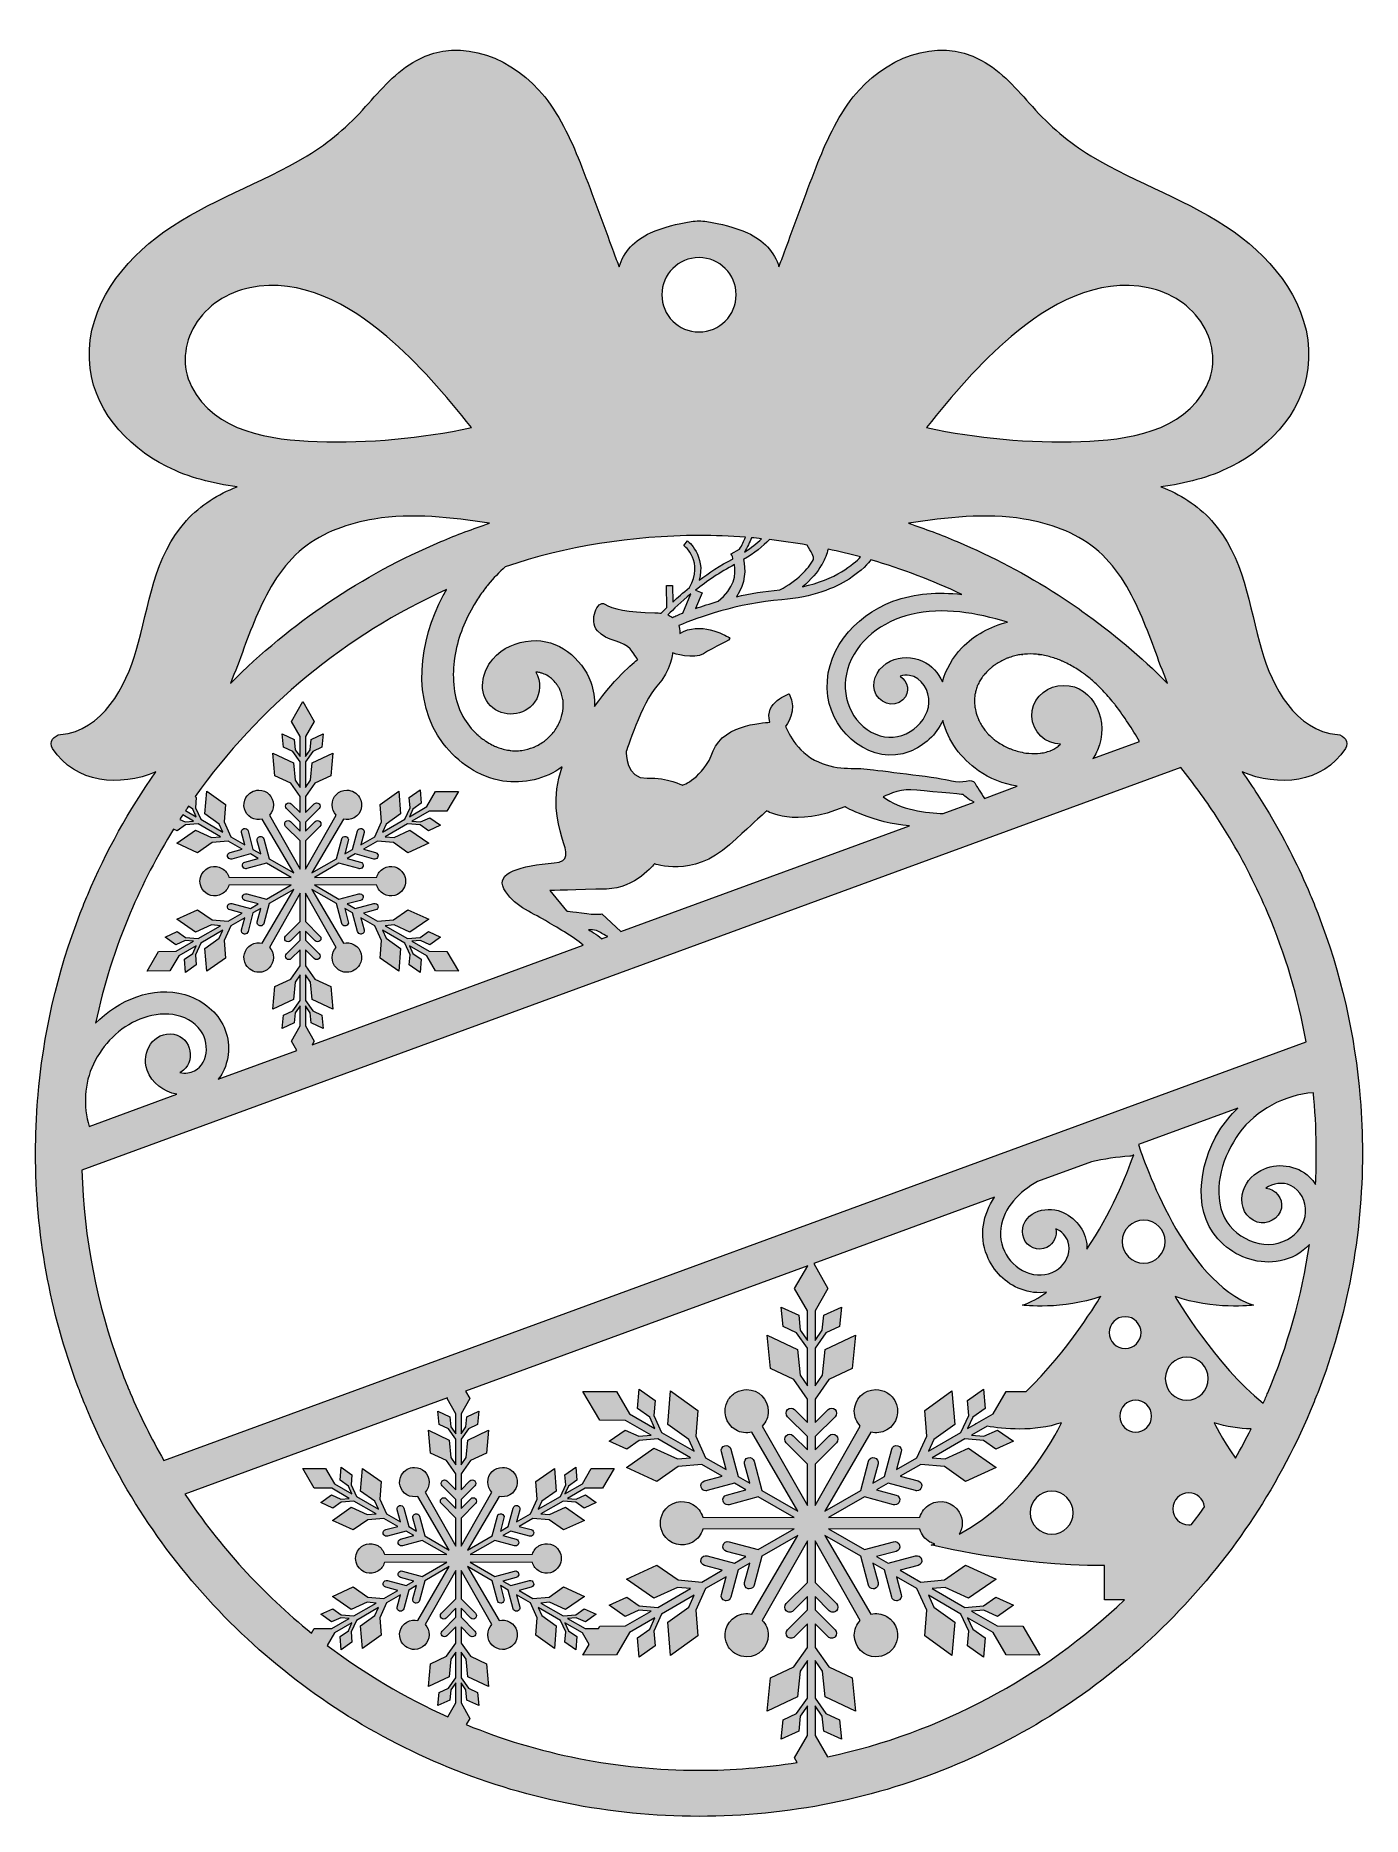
# Model space of a CAD drawing. Extents: x 685 to 835, y -200 to 2.
import ezdxf

# ---------------------------------------------------------------- set-up
doc = ezdxf.new("R2010")
doc.units = 0
doc.header["$MEASUREMENT"] = 0
doc.layers.add('Layer 1', color=7, linetype='Continuous', lineweight=0)

msp = doc.modelspace()

# ---------------------------------------------------------------- hatches: boundary and pattern name
at = {"layer": 'Layer 1', "true_color": 0x000000, "transparency": 33554687}
h = msp.add_hatch(color=18, dxfattribs=at)
h.dxf.hatch_style = 2
edge = h.paths.add_edge_path()
edge.add_spline(control_points=[(829.82, -128.43), (829.62, -128.13), (829.4, -127.86), (829.14, -127.61), (827.68, -126.19), (825.43, -125.93), (823.63, -126.86), (822.57, -127.4), (821.71, -128.44), (821.51, -129.63), (821.29, -130.9), (821.92, -132.29), (823.21, -132.7), (824.36, -133.06), (825.71, -132.32), (825.95, -131.12), (826.18, -130), (825.27, -128.96), (824.21, -128.87), (824.97, -128.27), (826.12, -128.15), (827, -128.55), (828.16, -129.07), (828.74, -130.39), (828.7, -131.6), (828.65, -132.91), (827.75, -134.04), (826.64, -134.67), (823.98, -136.16), (820.33, -134.46), (819.29, -131.71), (818.17, -128.75), (819.38, -125.11), (821.15, -122.67), (823.11, -119.97), (826.28, -118.31), (829.58, -118.06), (829.6, -118.28), (829.62, -118.49), (829.64, -118.71), (829.82, -120.74), (829.91, -122.79), (829.91, -124.87), (829.91, -126.06), (829.88, -127.25), (829.82, -128.43)], knot_values=[0, 0, 0, 0, 1, 1, 1, 2, 2, 2, 3, 3, 3, 4, 4, 4, 5, 5, 5, 6, 6, 6, 7, 7, 7, 8, 8, 8, 9, 9, 9, 10, 10, 10, 11, 11, 11, 12, 12, 12, 13, 13, 13, 14, 14, 14, 15, 15, 15, 15], degree=3, periodic=0)
edge = h.paths.add_edge_path()
edge.add_spline(control_points=[(824.42, -152.02), (824.25, -152.42), (824.08, -152.81), (823.91, -153.2), (818.55, -148.98), (813.91, -141.12), (813.91, -141.12), (818.13, -142.67), (822.78, -142.12), (822.78, -142.12), (815.03, -139.43), (810.37, -125.76), (809.77, -123.92), (809.77, -123.92), (821.02, -119.8), (821.02, -119.8), (820.21, -120.58), (819.48, -121.46), (818.88, -122.44), (816.56, -126.22), (815.7, -132.02), (819.4, -135.25), (821.15, -136.78), (823.5, -137.54), (825.8, -137.1), (827.08, -136.86), (828.25, -136.19), (829.14, -135.25), (828.26, -141.1), (826.66, -146.73), (824.42, -152.02)], knot_values=[0, 0, 0, 0, 1, 1, 1, 2, 2, 2, 3, 3, 3, 4, 4, 4, 5, 5, 5, 6, 6, 6, 7, 7, 7, 8, 8, 8, 9, 9, 9, 10, 10, 10, 10], degree=3, periodic=0)
edge = h.paths.add_edge_path()
edge.add_spline(control_points=[(774.54, -193.26), (774.54, -193.26), (773.15, -190.83), (773.15, -190.83), (773.15, -190.83), (773.15, -187.5), (773.15, -187.5), (773.15, -187.5), (773.96, -188.65), (773.96, -188.65), (773.96, -188.65), (774.12, -190.34), (774.12, -190.34), (774.12, -190.34), (776.12, -191.27), (776.12, -191.27), (776.12, -191.27), (775.91, -189.08), (775.91, -189.08), (775.91, -189.08), (774.37, -188.36), (774.37, -188.36), (774.37, -188.36), (773.15, -186.63), (773.15, -186.63), (773.15, -186.63), (773.15, -182.36), (773.15, -182.36), (773.15, -182.36), (774, -183.56), (774, -183.56), (774, -183.56), (774.27, -186.48), (774.27, -186.48), (774.27, -186.48), (777.71, -188.08), (777.71, -188.08), (777.71, -188.08), (777.35, -184.3), (777.35, -184.3), (777.35, -184.3), (774.7, -183.06), (774.7, -183.06), (774.7, -183.06), (773.15, -180.86), (773.15, -180.86), (773.15, -180.86), (773.15, -178.19), (773.15, -178.19), (773.15, -178.19), (774.62, -179.66), (774.62, -179.66), (774.73, -179.78), (774.87, -179.83), (775.02, -179.83), (775.16, -179.83), (775.31, -179.78), (775.42, -179.66), (775.64, -179.44), (775.64, -179.09), (775.42, -178.87), (775.42, -178.87), (773.15, -176.6), (773.15, -176.6), (773.15, -176.6), (773.15, -175.1), (773.15, -175.1), (773.15, -175.1), (774.76, -176.71), (774.76, -176.71), (774.87, -176.82), (775.02, -176.88), (775.16, -176.88), (775.3, -176.88), (775.45, -176.82), (775.56, -176.71), (775.78, -176.49), (775.78, -176.13), (775.56, -175.91), (775.56, -175.91), (773.15, -173.5), (773.15, -173.5), (773.15, -173.5), (773.15, -168.8), (773.15, -168.8), (773.15, -168.8), (778.27, -177.8), (778.27, -177.8), (777.85, -178.24), (777.59, -178.83), (777.59, -179.49), (777.59, -180.84), (778.68, -181.93), (780.03, -181.93), (780.48, -181.93), (780.9, -181.81), (781.26, -181.6), (781.63, -181.39), (781.94, -181.09), (782.17, -180.7), (782.84, -179.53), (782.44, -178.04), (781.27, -177.37), (780.7, -177.04), (780.06, -176.96), (779.47, -177.11), (779.47, -177.11), (774.24, -168.18), (774.24, -168.18), (774.24, -168.18), (778.31, -170.53), (778.31, -170.53), (778.31, -170.53), (779.19, -173.82), (779.19, -173.82), (779.26, -174.07), (779.48, -174.24), (779.73, -174.24), (779.78, -174.24), (779.83, -174.23), (779.88, -174.22), (780.18, -174.14), (780.36, -173.83), (780.28, -173.53), (780.28, -173.53), (779.69, -171.33), (779.69, -171.33), (779.69, -171.33), (780.99, -172.07), (780.99, -172.07), (780.99, -172.07), (781.82, -175.17), (781.82, -175.17), (781.88, -175.42), (782.11, -175.59), (782.36, -175.59), (782.41, -175.59), (782.46, -175.58), (782.51, -175.57), (782.81, -175.49), (782.99, -175.18), (782.91, -174.88), (782.91, -174.88), (782.37, -172.87), (782.37, -172.87), (782.37, -172.87), (784.68, -174.21), (784.68, -174.21), (784.68, -174.21), (785.81, -176.65), (785.81, -176.65), (785.81, -176.65), (785.56, -179.57), (785.56, -179.57), (785.56, -179.57), (788.65, -181.77), (788.65, -181.77), (788.65, -181.77), (788.98, -177.99), (788.98, -177.99), (788.98, -177.99), (786.59, -176.29), (786.59, -176.29), (786.59, -176.29), (785.98, -174.96), (785.98, -174.96), (785.98, -174.96), (789.67, -177.09), (789.67, -177.09), (789.67, -177.09), (790.56, -179.01), (790.56, -179.01), (790.56, -179.01), (790.41, -180.7), (790.41, -180.7), (790.41, -180.7), (792.21, -181.98), (792.21, -181.98), (792.21, -181.98), (792.4, -179.79), (792.4, -179.79), (792.4, -179.79), (791.02, -178.8), (791.02, -178.8), (791.02, -178.8), (790.42, -177.52), (790.42, -177.52), (790.42, -177.52), (793.31, -179.19), (793.31, -179.19), (793.31, -179.19), (794.79, -181.72), (794.79, -181.72), (794.79, -181.72), (798.59, -181.74), (798.59, -181.74), (798.59, -181.74), (796.67, -178.46), (796.67, -178.46), (796.67, -178.46), (793.75, -178.44), (793.75, -178.44), (793.75, -178.44), (790.86, -176.77), (790.86, -176.77), (790.86, -176.77), (792.26, -176.65), (792.26, -176.65), (792.26, -176.65), (793.81, -177.35), (793.81, -177.35), (793.81, -177.35), (795.61, -176.09), (795.61, -176.09), (795.61, -176.09), (793.61, -175.18), (793.61, -175.18), (793.61, -175.18), (792.21, -176.15), (792.21, -176.15), (792.21, -176.15), (790.1, -176.34), (790.1, -176.34), (790.1, -176.34), (786.41, -174.21), (786.41, -174.21), (786.41, -174.21), (787.87, -174.08), (787.87, -174.08), (787.87, -174.08), (790.53, -175.29), (790.53, -175.29), (790.53, -175.29), (793.65, -173.12), (793.65, -173.12), (793.65, -173.12), (790.19, -171.54), (790.19, -171.54), (790.19, -171.54), (787.79, -173.22), (787.79, -173.22), (787.79, -173.22), (785.11, -173.46), (785.11, -173.46), (785.11, -173.46), (782.8, -172.12), (782.8, -172.12), (782.8, -172.12), (784.81, -171.59), (784.81, -171.59), (785.11, -171.51), (785.29, -171.2), (785.21, -170.89), (785.13, -170.59), (784.82, -170.41), (784.52, -170.5), (784.52, -170.5), (781.42, -171.33), (781.42, -171.33), (781.42, -171.33), (780.12, -170.58), (780.12, -170.58), (780.12, -170.58), (782.32, -169.99), (782.32, -169.99), (782.62, -169.91), (782.8, -169.6), (782.72, -169.3), (782.64, -169), (782.33, -168.82), (782.03, -168.9), (782.03, -168.9), (778.74, -169.78), (778.74, -169.78), (778.74, -169.78), (774.67, -167.43), (774.67, -167.43), (774.67, -167.43), (785.02, -167.49), (785.02, -167.49), (785.19, -168.08), (785.57, -168.6), (786.14, -168.93), (786.32, -169.03), (786.51, -169.11), (786.71, -169.16), (786.58, -169.2), (786.45, -169.24), (786.31, -169.28), (786.31, -169.28), (795.62, -171.6), (805.93, -171.6), (805.93, -171.6), (805.93, -175.48), (805.93, -175.48), (805.93, -175.48), (808.17, -175.48), (808.17, -175.48), (798.98, -184.24), (787.4, -190.53), (774.54, -193.26)], knot_values=[0, 0, 0, 0, 1, 1, 1, 2, 2, 2, 3, 3, 3, 4, 4, 4, 5, 5, 5, 6, 6, 6, 7, 7, 7, 8, 8, 8, 9, 9, 9, 10, 10, 10, 11, 11, 11, 12, 12, 12, 13, 13, 13, 14, 14, 14, 15, 15, 15, 16, 16, 16, 17, 17, 17, 18, 18, 18, 19, 19, 19, 20, 20, 20, 21, 21, 21, 22, 22, 22, 23, 23, 23, 24, 24, 24, 25, 25, 25, 26, 26, 26, 27, 27, 27, 28, 28, 28, 29, 29, 29, 30, 30, 30, 31, 31, 31, 32, 32, 32, 33, 33, 33, 34, 34, 34, 35, 35, 35, 36, 36, 36, 37, 37, 37, 38, 38, 38, 39, 39, 39, 40, 40, 40, 41, 41, 41, 42, 42, 42, 43, 43, 43, 44, 44, 44, 45, 45, 45, 46, 46, 46, 47, 47, 47, 48, 48, 48, 49, 49, 49, 50, 50, 50, 51, 51, 51, 52, 52, 52, 53, 53, 53, 54, 54, 54, 55, 55, 55, 56, 56, 56, 57, 57, 57, 58, 58, 58, 59, 59, 59, 60, 60, 60, 61, 61, 61, 62, 62, 62, 63, 63, 63, 64, 64, 64, 65, 65, 65, 66, 66, 66, 67, 67, 67, 68, 68, 68, 69, 69, 69, 70, 70, 70, 71, 71, 71, 72, 72, 72, 73, 73, 73, 74, 74, 74, 75, 75, 75, 76, 76, 76, 77, 77, 77, 78, 78, 78, 79, 79, 79, 80, 80, 80, 81, 81, 81, 82, 82, 82, 83, 83, 83, 84, 84, 84, 85, 85, 85, 86, 86, 86, 87, 87, 87, 88, 88, 88, 89, 89, 89, 90, 90, 90, 91, 91, 91, 92, 92, 92, 93, 93, 93, 94, 94, 94, 95, 95, 95, 96, 96, 96, 97, 97, 97, 98, 98, 98, 99, 99, 99, 100, 100, 100, 100], degree=3, periodic=0)
edge = h.paths.add_edge_path()
edge.add_spline(control_points=[(733.63, -189.61), (733.63, -189.61), (734.04, -188.9), (734.04, -188.9), (734.04, -188.9), (733.05, -187.16), (733.05, -187.16), (733.05, -187.16), (733.05, -184.89), (733.05, -184.89), (733.05, -184.89), (733.61, -185.68), (733.61, -185.68), (733.61, -185.68), (733.72, -186.83), (733.72, -186.83), (733.72, -186.83), (735.08, -187.46), (735.08, -187.46), (735.08, -187.46), (734.93, -185.97), (734.93, -185.97), (734.93, -185.97), (733.89, -185.48), (733.89, -185.48), (733.89, -185.48), (733.05, -184.3), (733.05, -184.3), (733.05, -184.3), (733.05, -181.39), (733.05, -181.39), (733.05, -181.39), (733.63, -182.21), (733.63, -182.21), (733.63, -182.21), (733.82, -184.2), (733.82, -184.2), (733.82, -184.2), (736.16, -185.29), (736.16, -185.29), (736.16, -185.29), (735.92, -182.72), (735.92, -182.72), (735.92, -182.72), (734.11, -181.87), (734.11, -181.87), (734.11, -181.87), (733.05, -180.37), (733.05, -180.37), (733.05, -180.37), (733.05, -178.55), (733.05, -178.55), (733.05, -178.55), (734.05, -179.55), (734.05, -179.55), (734.13, -179.63), (734.23, -179.67), (734.33, -179.67), (734.42, -179.67), (734.52, -179.63), (734.6, -179.55), (734.75, -179.4), (734.75, -179.16), (734.6, -179.01), (734.6, -179.01), (733.05, -177.46), (733.05, -177.46), (733.05, -177.46), (733.05, -176.44), (733.05, -176.44), (733.05, -176.44), (734.15, -177.54), (734.15, -177.54), (734.22, -177.62), (734.32, -177.65), (734.42, -177.65), (734.52, -177.65), (734.62, -177.62), (734.69, -177.54), (734.84, -177.39), (734.84, -177.15), (734.69, -177), (734.69, -177), (733.05, -175.36), (733.05, -175.36), (733.05, -175.36), (733.05, -172.15), (733.05, -172.15), (733.05, -172.15), (736.54, -178.28), (736.54, -178.28), (736.25, -178.58), (736.08, -178.99), (736.08, -179.44), (736.08, -180.35), (736.82, -181.1), (737.74, -181.1), (738.05, -181.1), (738.33, -181.02), (738.58, -180.87), (738.83, -180.73), (739.04, -180.52), (739.2, -180.26), (739.66, -179.46), (739.38, -178.45), (738.59, -177.99), (738.2, -177.76), (737.76, -177.71), (737.36, -177.81), (737.36, -177.81), (733.79, -171.72), (733.79, -171.72), (733.79, -171.72), (736.57, -173.33), (736.57, -173.33), (736.57, -173.33), (737.17, -175.57), (737.17, -175.57), (737.21, -175.74), (737.37, -175.85), (737.54, -175.85), (737.57, -175.85), (737.61, -175.85), (737.64, -175.84), (737.84, -175.79), (737.97, -175.57), (737.91, -175.37), (737.91, -175.37), (737.51, -173.87), (737.51, -173.87), (737.51, -173.87), (738.39, -174.38), (738.39, -174.38), (738.39, -174.38), (738.96, -176.49), (738.96, -176.49), (739, -176.66), (739.16, -176.78), (739.33, -176.78), (739.36, -176.78), (739.4, -176.77), (739.43, -176.76), (739.64, -176.71), (739.76, -176.5), (739.7, -176.29), (739.7, -176.29), (739.34, -174.92), (739.34, -174.92), (739.34, -174.92), (740.91, -175.83), (740.91, -175.83), (740.91, -175.83), (741.68, -177.5), (741.68, -177.5), (741.68, -177.5), (741.51, -179.49), (741.51, -179.49), (741.51, -179.49), (743.62, -180.99), (743.62, -180.99), (743.62, -180.99), (743.84, -178.41), (743.84, -178.41), (743.84, -178.41), (742.21, -177.25), (742.21, -177.25), (742.21, -177.25), (741.8, -176.34), (741.8, -176.34), (741.8, -176.34), (744.31, -177.8), (744.31, -177.8), (744.31, -177.8), (744.92, -179.11), (744.92, -179.11), (744.92, -179.11), (744.82, -180.26), (744.82, -180.26), (744.82, -180.26), (746.04, -181.13), (746.04, -181.13), (746.04, -181.13), (746.17, -179.64), (746.17, -179.64), (746.17, -179.64), (745.23, -178.97), (745.23, -178.97), (745.23, -178.97), (744.82, -178.09), (744.82, -178.09), (744.82, -178.09), (746.79, -179.23), (746.79, -179.23), (746.79, -179.23), (747.55, -180.53), (747.55, -180.53), (747.55, -180.53), (746.85, -181.74), (746.85, -181.74), (746.85, -181.74), (750.65, -181.72), (750.65, -181.72), (750.65, -181.72), (752.12, -179.19), (752.12, -179.19), (752.12, -179.19), (755.01, -177.52), (755.01, -177.52), (755.01, -177.52), (754.42, -178.8), (754.42, -178.8), (754.42, -178.8), (753.04, -179.79), (753.04, -179.79), (753.04, -179.79), (753.23, -181.98), (753.23, -181.98), (753.23, -181.98), (755.02, -180.7), (755.02, -180.7), (755.02, -180.7), (754.87, -179.01), (754.87, -179.01), (754.87, -179.01), (755.76, -177.09), (755.76, -177.09), (755.76, -177.09), (759.46, -174.96), (759.46, -174.96), (759.46, -174.96), (758.84, -176.29), (758.84, -176.29), (758.84, -176.29), (756.46, -177.99), (756.46, -177.99), (756.46, -177.99), (756.78, -181.77), (756.78, -181.77), (756.78, -181.77), (759.88, -179.57), (759.88, -179.57), (759.88, -179.57), (759.63, -176.65), (759.63, -176.65), (759.63, -176.65), (760.75, -174.21), (760.75, -174.21), (760.75, -174.21), (763.07, -172.87), (763.07, -172.87), (763.07, -172.87), (762.53, -174.88), (762.53, -174.88), (762.45, -175.18), (762.63, -175.49), (762.93, -175.57), (762.98, -175.58), (763.03, -175.59), (763.07, -175.59), (763.32, -175.59), (763.55, -175.42), (763.62, -175.17), (763.62, -175.17), (764.45, -172.07), (764.45, -172.07), (764.45, -172.07), (765.75, -171.33), (765.75, -171.33), (765.75, -171.33), (765.16, -173.53), (765.16, -173.53), (765.08, -173.83), (765.25, -174.14), (765.56, -174.22), (765.6, -174.23), (765.65, -174.24), (765.7, -174.24), (765.95, -174.24), (766.18, -174.07), (766.25, -173.82), (766.25, -173.82), (767.13, -170.53), (767.13, -170.53), (767.13, -170.53), (771.2, -168.18), (771.2, -168.18), (771.2, -168.18), (765.97, -177.11), (765.97, -177.11), (765.38, -176.96), (764.73, -177.04), (764.16, -177.37), (763, -178.04), (762.6, -179.53), (763.27, -180.7), (763.49, -181.09), (763.81, -181.39), (764.17, -181.6), (764.54, -181.81), (764.96, -181.93), (765.41, -181.93), (766.75, -181.93), (767.85, -180.84), (767.85, -179.49), (767.85, -178.83), (767.59, -178.24), (767.16, -177.8), (767.16, -177.8), (772.29, -168.8), (772.29, -168.8), (772.29, -168.8), (772.29, -173.5), (772.29, -173.5), (772.29, -173.5), (769.88, -175.91), (769.88, -175.91), (769.66, -176.13), (769.66, -176.49), (769.88, -176.71), (769.99, -176.82), (770.13, -176.88), (770.28, -176.88), (770.42, -176.88), (770.57, -176.82), (770.68, -176.71), (770.68, -176.71), (772.29, -175.1), (772.29, -175.1), (772.29, -175.1), (772.29, -176.6), (772.29, -176.6), (772.29, -176.6), (770.02, -178.87), (770.02, -178.87), (769.8, -179.09), (769.8, -179.44), (770.02, -179.66), (770.13, -179.78), (770.27, -179.83), (770.42, -179.83), (770.56, -179.83), (770.71, -179.78), (770.82, -179.66), (770.82, -179.66), (772.29, -178.19), (772.29, -178.19), (772.29, -178.19), (772.29, -180.86), (772.29, -180.86), (772.29, -180.86), (770.74, -183.06), (770.74, -183.06), (770.74, -183.06), (768.08, -184.3), (768.08, -184.3), (768.08, -184.3), (767.72, -188.08), (767.72, -188.08), (767.72, -188.08), (771.16, -186.48), (771.16, -186.48), (771.16, -186.48), (771.44, -183.56), (771.44, -183.56), (771.44, -183.56), (772.29, -182.36), (772.29, -182.36), (772.29, -182.36), (772.29, -186.63), (772.29, -186.63), (772.29, -186.63), (771.06, -188.36), (771.06, -188.36), (771.06, -188.36), (769.53, -189.08), (769.53, -189.08), (769.53, -189.08), (769.32, -191.27), (769.32, -191.27), (769.32, -191.27), (771.31, -190.34), (771.31, -190.34), (771.31, -190.34), (771.47, -188.65), (771.47, -188.65), (771.47, -188.65), (772.29, -187.5), (772.29, -187.5), (772.29, -187.5), (772.29, -190.83), (772.29, -190.83), (772.29, -190.83), (770.83, -193.37), (770.83, -193.37), (770.83, -193.37), (771.13, -193.89), (771.13, -193.89), (767.5, -194.47), (763.79, -194.78), (760, -194.78), (750.68, -194.78), (741.77, -192.94), (733.63, -189.61)], knot_values=[0, 0, 0, 0, 1, 1, 1, 2, 2, 2, 3, 3, 3, 4, 4, 4, 5, 5, 5, 6, 6, 6, 7, 7, 7, 8, 8, 8, 9, 9, 9, 10, 10, 10, 11, 11, 11, 12, 12, 12, 13, 13, 13, 14, 14, 14, 15, 15, 15, 16, 16, 16, 17, 17, 17, 18, 18, 18, 19, 19, 19, 20, 20, 20, 21, 21, 21, 22, 22, 22, 23, 23, 23, 24, 24, 24, 25, 25, 25, 26, 26, 26, 27, 27, 27, 28, 28, 28, 29, 29, 29, 30, 30, 30, 31, 31, 31, 32, 32, 32, 33, 33, 33, 34, 34, 34, 35, 35, 35, 36, 36, 36, 37, 37, 37, 38, 38, 38, 39, 39, 39, 40, 40, 40, 41, 41, 41, 42, 42, 42, 43, 43, 43, 44, 44, 44, 45, 45, 45, 46, 46, 46, 47, 47, 47, 48, 48, 48, 49, 49, 49, 50, 50, 50, 51, 51, 51, 52, 52, 52, 53, 53, 53, 54, 54, 54, 55, 55, 55, 56, 56, 56, 57, 57, 57, 58, 58, 58, 59, 59, 59, 60, 60, 60, 61, 61, 61, 62, 62, 62, 63, 63, 63, 64, 64, 64, 65, 65, 65, 66, 66, 66, 67, 67, 67, 68, 68, 68, 69, 69, 69, 70, 70, 70, 71, 71, 71, 72, 72, 72, 73, 73, 73, 74, 74, 74, 75, 75, 75, 76, 76, 76, 77, 77, 77, 78, 78, 78, 79, 79, 79, 80, 80, 80, 81, 81, 81, 82, 82, 82, 83, 83, 83, 84, 84, 84, 85, 85, 85, 86, 86, 86, 87, 87, 87, 88, 88, 88, 89, 89, 89, 90, 90, 90, 91, 91, 91, 92, 92, 92, 93, 93, 93, 94, 94, 94, 95, 95, 95, 96, 96, 96, 97, 97, 97, 98, 98, 98, 99, 99, 99, 100, 100, 100, 101, 101, 101, 102, 102, 102, 103, 103, 103, 104, 104, 104, 105, 105, 105, 106, 106, 106, 107, 107, 107, 108, 108, 108, 109, 109, 109, 110, 110, 110, 111, 111, 111, 112, 112, 112, 113, 113, 113, 114, 114, 114, 115, 115, 115, 116, 116, 116, 117, 117, 117, 118, 118, 118, 119, 119, 119, 120, 120, 120, 121, 121, 121, 122, 122, 122, 123, 123, 123, 124, 124, 124, 125, 125, 125, 126, 126, 126, 127, 127, 127, 128, 128, 128, 129, 129, 129, 130, 130, 130, 131, 131, 131, 132, 132, 132, 133, 133, 133, 134, 134, 134, 134], degree=3, periodic=0)
edge = h.paths.add_edge_path()
edge.add_spline(control_points=[(717.9, -180.64), (717.9, -180.64), (718.72, -179.23), (718.72, -179.23), (718.72, -179.23), (720.69, -178.09), (720.69, -178.09), (720.69, -178.09), (720.29, -178.97), (720.29, -178.97), (720.29, -178.97), (719.35, -179.64), (719.35, -179.64), (719.35, -179.64), (719.48, -181.13), (719.48, -181.13), (719.48, -181.13), (720.7, -180.26), (720.7, -180.26), (720.7, -180.26), (720.6, -179.11), (720.6, -179.11), (720.6, -179.11), (721.2, -177.8), (721.2, -177.8), (721.2, -177.8), (723.72, -176.34), (723.72, -176.34), (723.72, -176.34), (723.3, -177.25), (723.3, -177.25), (723.3, -177.25), (721.68, -178.41), (721.68, -178.41), (721.68, -178.41), (721.9, -180.99), (721.9, -180.99), (721.9, -180.99), (724.01, -179.49), (724.01, -179.49), (724.01, -179.49), (723.84, -177.5), (723.84, -177.5), (723.84, -177.5), (724.61, -175.83), (724.61, -175.83), (724.61, -175.83), (726.18, -174.92), (726.18, -174.92), (726.18, -174.92), (725.81, -176.29), (725.81, -176.29), (725.76, -176.5), (725.88, -176.71), (726.09, -176.76), (726.12, -176.77), (726.15, -176.78), (726.19, -176.78), (726.36, -176.78), (726.51, -176.66), (726.56, -176.49), (726.56, -176.49), (727.12, -174.38), (727.12, -174.38), (727.12, -174.38), (728.01, -173.87), (728.01, -173.87), (728.01, -173.87), (727.6, -175.37), (727.6, -175.37), (727.55, -175.57), (727.67, -175.79), (727.88, -175.84), (727.91, -175.85), (727.94, -175.85), (727.98, -175.85), (728.15, -175.85), (728.3, -175.74), (728.35, -175.57), (728.35, -175.57), (728.95, -173.33), (728.95, -173.33), (728.95, -173.33), (731.72, -171.72), (731.72, -171.72), (731.72, -171.72), (728.16, -177.81), (728.16, -177.81), (727.76, -177.71), (727.32, -177.76), (726.93, -177.99), (726.13, -178.45), (725.86, -179.46), (726.32, -180.26), (726.47, -180.52), (726.69, -180.73), (726.94, -180.87), (727.18, -181.02), (727.47, -181.1), (727.77, -181.1), (728.69, -181.1), (729.44, -180.35), (729.44, -179.44), (729.44, -178.99), (729.26, -178.58), (728.97, -178.28), (728.97, -178.28), (732.46, -172.15), (732.46, -172.15), (732.46, -172.15), (732.46, -175.36), (732.46, -175.36), (732.46, -175.36), (730.82, -177), (730.82, -177), (730.67, -177.15), (730.67, -177.39), (730.82, -177.54), (730.9, -177.62), (731, -177.65), (731.09, -177.65), (731.19, -177.65), (731.29, -177.62), (731.37, -177.54), (731.37, -177.54), (732.46, -176.44), (732.46, -176.44), (732.46, -176.44), (732.46, -177.46), (732.46, -177.46), (732.46, -177.46), (730.92, -179.01), (730.92, -179.01), (730.77, -179.16), (730.77, -179.4), (730.92, -179.55), (730.99, -179.63), (731.09, -179.67), (731.19, -179.67), (731.29, -179.67), (731.39, -179.63), (731.46, -179.55), (731.46, -179.55), (732.46, -178.55), (732.46, -178.55), (732.46, -178.55), (732.46, -180.37), (732.46, -180.37), (732.46, -180.37), (731.41, -181.87), (731.41, -181.87), (731.41, -181.87), (729.6, -182.72), (729.6, -182.72), (729.6, -182.72), (729.35, -185.29), (729.35, -185.29), (729.35, -185.29), (731.7, -184.2), (731.7, -184.2), (731.7, -184.2), (731.89, -182.21), (731.89, -182.21), (731.89, -182.21), (732.46, -181.39), (732.46, -181.39), (732.46, -181.39), (732.46, -184.3), (732.46, -184.3), (732.46, -184.3), (731.63, -185.48), (731.63, -185.48), (731.63, -185.48), (730.58, -185.97), (730.58, -185.97), (730.58, -185.97), (730.44, -187.46), (730.44, -187.46), (730.44, -187.46), (731.8, -186.83), (731.8, -186.83), (731.8, -186.83), (731.91, -185.68), (731.91, -185.68), (731.91, -185.68), (732.46, -184.89), (732.46, -184.89), (732.46, -184.89), (732.46, -187.16), (732.46, -187.16), (732.46, -187.16), (731.57, -188.73), (731.57, -188.73), (726.69, -186.55), (722.11, -183.83), (717.9, -180.64)], knot_values=[0, 0, 0, 0, 1, 1, 1, 2, 2, 2, 3, 3, 3, 4, 4, 4, 5, 5, 5, 6, 6, 6, 7, 7, 7, 8, 8, 8, 9, 9, 9, 10, 10, 10, 11, 11, 11, 12, 12, 12, 13, 13, 13, 14, 14, 14, 15, 15, 15, 16, 16, 16, 17, 17, 17, 18, 18, 18, 19, 19, 19, 20, 20, 20, 21, 21, 21, 22, 22, 22, 23, 23, 23, 24, 24, 24, 25, 25, 25, 26, 26, 26, 27, 27, 27, 28, 28, 28, 29, 29, 29, 30, 30, 30, 31, 31, 31, 32, 32, 32, 33, 33, 33, 34, 34, 34, 35, 35, 35, 36, 36, 36, 37, 37, 37, 38, 38, 38, 39, 39, 39, 40, 40, 40, 41, 41, 41, 42, 42, 42, 43, 43, 43, 44, 44, 44, 45, 45, 45, 46, 46, 46, 47, 47, 47, 48, 48, 48, 49, 49, 49, 50, 50, 50, 51, 51, 51, 52, 52, 52, 53, 53, 53, 54, 54, 54, 55, 55, 55, 56, 56, 56, 57, 57, 57, 58, 58, 58, 59, 59, 59, 60, 60, 60, 61, 61, 61, 62, 62, 62, 63, 63, 63, 64, 64, 64, 65, 65, 65, 65], degree=3, periodic=0)
edge = h.paths.add_edge_path()
edge.add_spline(control_points=[(701.76, -163.5), (701.76, -163.5), (731.52, -152.59), (731.52, -152.59), (731.52, -152.59), (731.47, -152.68), (731.47, -152.68), (731.47, -152.68), (732.46, -154.41), (732.46, -154.41), (732.46, -154.41), (732.46, -156.69), (732.46, -156.69), (732.46, -156.69), (731.91, -155.9), (731.91, -155.9), (731.91, -155.9), (731.8, -154.75), (731.8, -154.75), (731.8, -154.75), (730.44, -154.11), (730.44, -154.11), (730.44, -154.11), (730.58, -155.61), (730.58, -155.61), (730.58, -155.61), (731.63, -156.1), (731.63, -156.1), (731.63, -156.1), (732.46, -157.28), (732.46, -157.28), (732.46, -157.28), (732.46, -160.18), (732.46, -160.18), (732.46, -160.18), (731.89, -159.37), (731.89, -159.37), (731.89, -159.37), (731.7, -157.38), (731.7, -157.38), (731.7, -157.38), (729.35, -156.28), (729.35, -156.28), (729.35, -156.28), (729.6, -158.86), (729.6, -158.86), (729.6, -158.86), (731.41, -159.7), (731.41, -159.7), (731.41, -159.7), (732.46, -161.2), (732.46, -161.2), (732.46, -161.2), (732.46, -163.02), (732.46, -163.02), (732.46, -163.02), (731.46, -162.02), (731.46, -162.02), (731.31, -161.87), (731.07, -161.87), (730.92, -162.02), (730.77, -162.17), (730.77, -162.41), (730.92, -162.57), (730.92, -162.57), (732.46, -164.11), (732.46, -164.11), (732.46, -164.11), (732.46, -165.13), (732.46, -165.13), (732.46, -165.13), (731.37, -164.03), (731.37, -164.03), (731.22, -163.88), (730.97, -163.88), (730.82, -164.03), (730.67, -164.18), (730.67, -164.43), (730.82, -164.58), (730.82, -164.58), (732.46, -166.22), (732.46, -166.22), (732.46, -166.22), (732.46, -169.42), (732.46, -169.42), (732.46, -169.42), (728.97, -163.29), (728.97, -163.29), (729.26, -162.99), (729.44, -162.59), (729.44, -162.14), (729.44, -161.22), (728.69, -160.48), (727.77, -160.48), (727.47, -160.48), (727.18, -160.56), (726.94, -160.7), (726.69, -160.84), (726.47, -161.05), (726.32, -161.32), (725.86, -162.11), (726.13, -163.13), (726.93, -163.59), (727.32, -163.81), (727.76, -163.86), (728.16, -163.76), (728.16, -163.76), (731.72, -169.85), (731.72, -169.85), (731.72, -169.85), (728.95, -168.25), (728.95, -168.25), (728.95, -168.25), (728.35, -166.01), (728.35, -166.01), (728.29, -165.8), (728.08, -165.68), (727.88, -165.73), (727.67, -165.79), (727.55, -166), (727.6, -166.21), (727.6, -166.21), (728.01, -167.7), (728.01, -167.7), (728.01, -167.7), (727.12, -167.19), (727.12, -167.19), (727.12, -167.19), (726.56, -165.08), (726.56, -165.08), (726.5, -164.88), (726.29, -164.76), (726.09, -164.81), (725.88, -164.87), (725.76, -165.08), (725.81, -165.28), (725.81, -165.28), (726.18, -166.65), (726.18, -166.65), (726.18, -166.65), (724.61, -165.74), (724.61, -165.74), (724.61, -165.74), (723.84, -164.08), (723.84, -164.08), (723.84, -164.08), (724.01, -162.09), (724.01, -162.09), (724.01, -162.09), (721.9, -160.59), (721.9, -160.59), (721.9, -160.59), (721.68, -163.17), (721.68, -163.17), (721.68, -163.17), (723.3, -164.32), (723.3, -164.32), (723.3, -164.32), (723.72, -165.23), (723.72, -165.23), (723.72, -165.23), (721.2, -163.78), (721.2, -163.78), (721.2, -163.78), (720.6, -162.47), (720.6, -162.47), (720.6, -162.47), (720.7, -161.31), (720.7, -161.31), (720.7, -161.31), (719.48, -160.44), (719.48, -160.44), (719.48, -160.44), (719.35, -161.94), (719.35, -161.94), (719.35, -161.94), (720.29, -162.61), (720.29, -162.61), (720.29, -162.61), (720.69, -163.48), (720.69, -163.48), (720.69, -163.48), (718.72, -162.34), (718.72, -162.34), (718.72, -162.34), (717.72, -160.62), (717.72, -160.62), (717.72, -160.62), (715.13, -160.61), (715.13, -160.61), (715.13, -160.61), (716.43, -162.84), (716.43, -162.84), (716.43, -162.84), (718.43, -162.85), (718.43, -162.85), (718.43, -162.85), (720.4, -163.99), (720.4, -163.99), (720.4, -163.99), (719.44, -164.08), (719.44, -164.08), (719.44, -164.08), (718.39, -163.6), (718.39, -163.6), (718.39, -163.6), (717.16, -164.46), (717.16, -164.46), (717.16, -164.46), (718.52, -165.08), (718.52, -165.08), (718.52, -165.08), (719.47, -164.42), (719.47, -164.42), (719.47, -164.42), (720.91, -164.29), (720.91, -164.29), (720.91, -164.29), (723.43, -165.74), (723.43, -165.74), (723.43, -165.74), (722.43, -165.83), (722.43, -165.83), (722.43, -165.83), (720.62, -165), (720.62, -165), (720.62, -165), (718.5, -166.48), (718.5, -166.48), (718.5, -166.48), (720.85, -167.56), (720.85, -167.56), (720.85, -167.56), (722.48, -166.42), (722.48, -166.42), (722.48, -166.42), (724.31, -166.25), (724.31, -166.25), (724.31, -166.25), (725.89, -167.16), (725.89, -167.16), (725.89, -167.16), (724.52, -167.53), (724.52, -167.53), (724.31, -167.58), (724.19, -167.79), (724.25, -168), (724.29, -168.17), (724.45, -168.28), (724.62, -168.28), (724.65, -168.28), (724.68, -168.28), (724.72, -168.27), (724.72, -168.27), (726.83, -167.7), (726.83, -167.7), (726.83, -167.7), (727.71, -168.21), (727.71, -168.21), (727.71, -168.21), (726.21, -168.62), (726.21, -168.62), (726.01, -168.67), (725.89, -168.88), (725.94, -169.09), (725.99, -169.26), (726.14, -169.37), (726.31, -169.37), (726.35, -169.37), (726.38, -169.37), (726.41, -169.36), (726.41, -169.36), (728.65, -168.76), (728.65, -168.76), (728.65, -168.76), (731.43, -170.36), (731.43, -170.36), (731.43, -170.36), (724.37, -170.32), (724.37, -170.32), (724.26, -169.92), (724, -169.56), (723.61, -169.34), (722.81, -168.88), (721.8, -169.15), (721.34, -169.95), (721.18, -170.21), (721.11, -170.5), (721.11, -170.79), (721.11, -171.07), (721.18, -171.36), (721.34, -171.63), (721.8, -172.42), (722.81, -172.7), (723.61, -172.24), (724, -172.01), (724.26, -171.66), (724.37, -171.26), (724.37, -171.26), (731.43, -171.21), (731.43, -171.21), (731.43, -171.21), (728.65, -172.82), (728.65, -172.82), (728.65, -172.82), (726.41, -172.22), (726.41, -172.22), (726.21, -172.16), (726, -172.28), (725.94, -172.49), (725.89, -172.69), (726.01, -172.9), (726.21, -172.96), (726.21, -172.96), (727.71, -173.36), (727.71, -173.36), (727.71, -173.36), (726.83, -173.87), (726.83, -173.87), (726.83, -173.87), (724.72, -173.3), (724.72, -173.3), (724.51, -173.25), (724.3, -173.37), (724.25, -173.58), (724.19, -173.78), (724.31, -173.99), (724.52, -174.05), (724.52, -174.05), (725.89, -174.42), (725.89, -174.42), (725.89, -174.42), (724.31, -175.32), (724.31, -175.32), (724.31, -175.32), (722.48, -175.16), (722.48, -175.16), (722.48, -175.16), (720.85, -174.02), (720.85, -174.02), (720.85, -174.02), (718.5, -175.09), (718.5, -175.09), (718.5, -175.09), (720.62, -176.57), (720.62, -176.57), (720.62, -176.57), (722.43, -175.74), (722.43, -175.74), (722.43, -175.74), (723.43, -175.84), (723.43, -175.84), (723.43, -175.84), (720.91, -177.29), (720.91, -177.29), (720.91, -177.29), (719.47, -177.16), (719.47, -177.16), (719.47, -177.16), (718.52, -176.49), (718.52, -176.49), (718.52, -176.49), (717.16, -177.12), (717.16, -177.12), (717.16, -177.12), (718.39, -177.98), (718.39, -177.98), (718.39, -177.98), (719.44, -177.5), (719.44, -177.5), (719.44, -177.5), (720.4, -177.58), (720.4, -177.58), (720.4, -177.58), (718.43, -178.72), (718.43, -178.72), (718.43, -178.72), (716.43, -178.73), (716.43, -178.73), (716.43, -178.73), (716.13, -179.26), (716.13, -179.26), (710.58, -174.77), (705.73, -169.45), (701.76, -163.5)], knot_values=[0, 0, 0, 0, 1, 1, 1, 2, 2, 2, 3, 3, 3, 4, 4, 4, 5, 5, 5, 6, 6, 6, 7, 7, 7, 8, 8, 8, 9, 9, 9, 10, 10, 10, 11, 11, 11, 12, 12, 12, 13, 13, 13, 14, 14, 14, 15, 15, 15, 16, 16, 16, 17, 17, 17, 18, 18, 18, 19, 19, 19, 20, 20, 20, 21, 21, 21, 22, 22, 22, 23, 23, 23, 24, 24, 24, 25, 25, 25, 26, 26, 26, 27, 27, 27, 28, 28, 28, 29, 29, 29, 30, 30, 30, 31, 31, 31, 32, 32, 32, 33, 33, 33, 34, 34, 34, 35, 35, 35, 36, 36, 36, 37, 37, 37, 38, 38, 38, 39, 39, 39, 40, 40, 40, 41, 41, 41, 42, 42, 42, 43, 43, 43, 44, 44, 44, 45, 45, 45, 46, 46, 46, 47, 47, 47, 48, 48, 48, 49, 49, 49, 50, 50, 50, 51, 51, 51, 52, 52, 52, 53, 53, 53, 54, 54, 54, 55, 55, 55, 56, 56, 56, 57, 57, 57, 58, 58, 58, 59, 59, 59, 60, 60, 60, 61, 61, 61, 62, 62, 62, 63, 63, 63, 64, 64, 64, 65, 65, 65, 66, 66, 66, 67, 67, 67, 68, 68, 68, 69, 69, 69, 70, 70, 70, 71, 71, 71, 72, 72, 72, 73, 73, 73, 74, 74, 74, 75, 75, 75, 76, 76, 76, 77, 77, 77, 78, 78, 78, 79, 79, 79, 80, 80, 80, 81, 81, 81, 82, 82, 82, 83, 83, 83, 84, 84, 84, 85, 85, 85, 86, 86, 86, 87, 87, 87, 88, 88, 88, 89, 89, 89, 90, 90, 90, 91, 91, 91, 92, 92, 92, 93, 93, 93, 94, 94, 94, 95, 95, 95, 96, 96, 96, 97, 97, 97, 98, 98, 98, 99, 99, 99, 100, 100, 100, 101, 101, 101, 102, 102, 102, 103, 103, 103, 104, 104, 104, 105, 105, 105, 106, 106, 106, 107, 107, 107, 108, 108, 108, 109, 109, 109, 110, 110, 110, 111, 111, 111, 112, 112, 112, 113, 113, 113, 114, 114, 114, 115, 115, 115, 116, 116, 116, 117, 117, 117, 118, 118, 118, 119, 119, 119, 120, 120, 120, 121, 121, 121, 122, 122, 122, 123, 123, 123, 124, 124, 124, 125, 125, 125, 126, 126, 126, 127, 127, 127, 128, 128, 128, 128], degree=3, periodic=0)
edge = h.paths.add_edge_path()
edge.add_spline(control_points=[(695.41, -151.62), (695.05, -150.74), (694.7, -149.85), (694.37, -148.96), (691.82, -142.03), (690.34, -134.59), (690.12, -126.84), (690.12, -126.84), (814.58, -81.24), (814.58, -81.24), (815.99, -83), (817.32, -84.83), (818.56, -86.73), (819.08, -87.53), (819.59, -88.34), (820.08, -89.16), (821.71, -91.9), (823.17, -94.76), (824.42, -97.72), (826.38, -102.35), (827.85, -107.22), (828.77, -112.28), (828.77, -112.28), (699.4, -159.69), (699.4, -159.69), (697.98, -157.22), (696.7, -154.66), (695.58, -152.02), (695.52, -151.89), (695.47, -151.75), (695.41, -151.62)], knot_values=[0, 0, 0, 0, 1, 1, 1, 2, 2, 2, 3, 3, 3, 4, 4, 4, 5, 5, 5, 6, 6, 6, 7, 7, 7, 8, 8, 8, 9, 9, 9, 10, 10, 10, 10], degree=3, periodic=0)
edge = h.paths.add_edge_path()
edge.add_spline(control_points=[(691.41, -114.83), (692.48, -112.57), (694.35, -110.67), (696.68, -109.72), (698.97, -108.79), (702.04, -108.84), (703.6, -111.06), (704.74, -112.68), (704.3, -115.51), (702.11, -115.82), (701.83, -115.86), (701.51, -115.85), (701.2, -115.77), (701.24, -115.76), (701.28, -115.74), (701.31, -115.71), (703.12, -114.67), (702.54, -111.81), (700.53, -111.44), (698.24, -111.03), (696.78, -113.49), (697.5, -115.49), (698.03, -116.98), (699.35, -117.95), (700.85, -118.23), (700.85, -118.23), (690.92, -121.87), (690.92, -121.87), (690.27, -119.56), (690.36, -117.03), (691.41, -114.83)], knot_values=[0, 0, 0, 0, 1, 1, 1, 2, 2, 2, 3, 3, 3, 4, 4, 4, 5, 5, 5, 6, 6, 6, 7, 7, 7, 8, 8, 8, 9, 9, 9, 10, 10, 10, 10], degree=3, periodic=0)
edge = h.paths.add_edge_path()
edge.add_spline(control_points=[(695.58, -97.72), (696.98, -94.42), (698.63, -91.24), (700.5, -88.22), (700.5, -88.22), (700.89, -88.4), (700.89, -88.4), (700.89, -88.4), (701.84, -87.73), (701.84, -87.73), (701.84, -87.73), (703.28, -87.6), (703.28, -87.6), (703.28, -87.6), (705.8, -89.06), (705.8, -89.06), (705.8, -89.06), (704.8, -89.15), (704.8, -89.15), (704.8, -89.15), (702.99, -88.32), (702.99, -88.32), (702.99, -88.32), (700.87, -89.8), (700.87, -89.8), (700.87, -89.8), (703.22, -90.88), (703.22, -90.88), (703.22, -90.88), (704.86, -89.73), (704.86, -89.73), (704.86, -89.73), (706.68, -89.57), (706.68, -89.57), (706.68, -89.57), (708.26, -90.48), (708.26, -90.48), (708.26, -90.48), (706.89, -90.84), (706.89, -90.84), (706.68, -90.9), (706.56, -91.11), (706.62, -91.31), (706.66, -91.49), (706.82, -91.6), (706.99, -91.6), (707.02, -91.6), (707.06, -91.6), (707.09, -91.59), (707.09, -91.59), (709.2, -91.02), (709.2, -91.02), (709.2, -91.02), (710.08, -91.53), (710.08, -91.53), (710.08, -91.53), (708.58, -91.93), (708.58, -91.93), (708.38, -91.99), (708.26, -92.2), (708.31, -92.4), (708.36, -92.58), (708.51, -92.69), (708.68, -92.69), (708.72, -92.69), (708.75, -92.68), (708.78, -92.68), (708.78, -92.68), (711.03, -92.07), (711.03, -92.07), (711.03, -92.07), (713.8, -93.68), (713.8, -93.68), (713.8, -93.68), (706.75, -93.63), (706.75, -93.63), (706.63, -93.24), (706.37, -92.88), (705.98, -92.65), (705.18, -92.2), (704.17, -92.47), (703.71, -93.26), (703.55, -93.53), (703.48, -93.82), (703.48, -94.1), (703.48, -94.39), (703.55, -94.68), (703.71, -94.94), (704.17, -95.74), (705.18, -96.01), (705.98, -95.55), (706.37, -95.33), (706.63, -94.97), (706.75, -94.57), (706.75, -94.57), (713.8, -94.53), (713.8, -94.53), (713.8, -94.53), (711.03, -96.13), (711.03, -96.13), (711.03, -96.13), (708.78, -95.53), (708.78, -95.53), (708.58, -95.48), (708.37, -95.6), (708.31, -95.8), (708.26, -96.01), (708.38, -96.22), (708.58, -96.28), (708.58, -96.28), (710.08, -96.68), (710.08, -96.68), (710.08, -96.68), (709.2, -97.19), (709.2, -97.19), (709.2, -97.19), (707.09, -96.62), (707.09, -96.62), (706.88, -96.57), (706.67, -96.69), (706.62, -96.89), (706.56, -97.1), (706.68, -97.31), (706.89, -97.36), (706.89, -97.36), (708.26, -97.73), (708.26, -97.73), (708.26, -97.73), (706.68, -98.64), (706.68, -98.64), (706.68, -98.64), (704.86, -98.48), (704.86, -98.48), (704.86, -98.48), (703.22, -97.33), (703.22, -97.33), (703.22, -97.33), (700.87, -98.41), (700.87, -98.41), (700.87, -98.41), (702.99, -99.89), (702.99, -99.89), (702.99, -99.89), (704.8, -99.06), (704.8, -99.06), (704.8, -99.06), (705.8, -99.15), (705.8, -99.15), (705.8, -99.15), (703.28, -100.6), (703.28, -100.6), (703.28, -100.6), (701.84, -100.47), (701.84, -100.47), (701.84, -100.47), (700.89, -99.81), (700.89, -99.81), (700.89, -99.81), (699.53, -100.43), (699.53, -100.43), (699.53, -100.43), (700.76, -101.29), (700.76, -101.29), (700.76, -101.29), (701.81, -100.81), (701.81, -100.81), (701.81, -100.81), (702.77, -100.9), (702.77, -100.9), (702.77, -100.9), (700.8, -102.04), (700.8, -102.04), (700.8, -102.04), (698.8, -102.05), (698.8, -102.05), (698.8, -102.05), (697.5, -104.28), (697.5, -104.28), (697.5, -104.28), (700.09, -104.27), (700.09, -104.27), (700.09, -104.27), (701.09, -102.55), (701.09, -102.55), (701.09, -102.55), (703.06, -101.41), (703.06, -101.41), (703.06, -101.41), (702.66, -102.28), (702.66, -102.28), (702.66, -102.28), (701.72, -102.95), (701.72, -102.95), (701.72, -102.95), (701.85, -104.45), (701.85, -104.45), (701.85, -104.45), (703.07, -103.58), (703.07, -103.58), (703.07, -103.58), (702.97, -102.43), (702.97, -102.43), (702.97, -102.43), (703.58, -101.11), (703.58, -101.11), (703.58, -101.11), (706.09, -99.66), (706.09, -99.66), (706.09, -99.66), (705.67, -100.57), (705.67, -100.57), (705.67, -100.57), (704.05, -101.73), (704.05, -101.73), (704.05, -101.73), (704.27, -104.3), (704.27, -104.3), (704.27, -104.3), (706.38, -102.8), (706.38, -102.8), (706.38, -102.8), (706.21, -100.82), (706.21, -100.82), (706.21, -100.82), (706.98, -99.15), (706.98, -99.15), (706.98, -99.15), (708.55, -98.24), (708.55, -98.24), (708.55, -98.24), (708.19, -99.61), (708.19, -99.61), (708.13, -99.81), (708.25, -100.03), (708.46, -100.08), (708.49, -100.09), (708.52, -100.09), (708.56, -100.09), (708.73, -100.09), (708.88, -99.98), (708.93, -99.81), (708.93, -99.81), (709.49, -97.7), (709.49, -97.7), (709.49, -97.7), (710.38, -97.19), (710.38, -97.19), (710.38, -97.19), (709.98, -98.69), (709.98, -98.69), (709.92, -98.89), (710.04, -99.1), (710.25, -99.16), (710.28, -99.17), (710.32, -99.17), (710.35, -99.17), (710.52, -99.17), (710.67, -99.06), (710.72, -98.89), (710.72, -98.89), (711.32, -96.64), (711.32, -96.64), (711.32, -96.64), (714.1, -95.04), (714.1, -95.04), (714.1, -95.04), (710.53, -101.13), (710.53, -101.13), (710.13, -101.03), (709.69, -101.08), (709.3, -101.3), (708.5, -101.76), (708.23, -102.78), (708.69, -103.58), (708.84, -103.84), (709.06, -104.05), (709.31, -104.19), (709.55, -104.33), (709.84, -104.42), (710.15, -104.42), (711.07, -104.42), (711.81, -103.67), (711.81, -102.75), (711.81, -102.3), (711.63, -101.9), (711.35, -101.6), (711.35, -101.6), (714.84, -95.47), (714.84, -95.47), (714.84, -95.47), (714.84, -98.67), (714.84, -98.67), (714.84, -98.67), (713.19, -100.31), (713.19, -100.31), (713.04, -100.46), (713.04, -100.71), (713.19, -100.86), (713.27, -100.93), (713.37, -100.97), (713.47, -100.97), (713.56, -100.97), (713.66, -100.93), (713.74, -100.86), (713.74, -100.86), (714.84, -99.76), (714.84, -99.76), (714.84, -99.76), (714.84, -100.78), (714.84, -100.78), (714.84, -100.78), (713.29, -102.33), (713.29, -102.33), (713.14, -102.48), (713.14, -102.72), (713.29, -102.87), (713.36, -102.95), (713.46, -102.98), (713.56, -102.98), (713.66, -102.98), (713.76, -102.95), (713.83, -102.87), (713.83, -102.87), (714.84, -101.87), (714.84, -101.87), (714.84, -101.87), (714.84, -103.69), (714.84, -103.69), (714.84, -103.69), (713.78, -105.19), (713.78, -105.19), (713.78, -105.19), (711.97, -106.03), (711.97, -106.03), (711.97, -106.03), (711.73, -108.61), (711.73, -108.61), (711.73, -108.61), (714.07, -107.51), (714.07, -107.51), (714.07, -107.51), (714.26, -105.53), (714.26, -105.53), (714.26, -105.53), (714.84, -104.71), (714.84, -104.71), (714.84, -104.71), (714.84, -107.61), (714.84, -107.61), (714.84, -107.61), (714, -108.8), (714, -108.8), (714, -108.8), (712.95, -109.29), (712.95, -109.29), (712.95, -109.29), (712.81, -110.78), (712.81, -110.78), (712.81, -110.78), (714.17, -110.14), (714.17, -110.14), (714.17, -110.14), (714.28, -108.99), (714.28, -108.99), (714.28, -108.99), (714.84, -108.21), (714.84, -108.21), (714.84, -108.21), (714.84, -110.48), (714.84, -110.48), (714.84, -110.48), (713.85, -112.21), (713.85, -112.21), (713.85, -112.21), (714.44, -113.26), (714.44, -113.26), (714.44, -113.26), (705.56, -116.51), (705.56, -116.51), (705.75, -116.27), (705.92, -116.02), (706.07, -115.74), (706.95, -114.05), (706.93, -112.02), (706.06, -110.32), (705.21, -108.66), (703.54, -107.46), (701.77, -106.95), (698.17, -105.9), (694.21, -107.58), (691.65, -110.19), (692.57, -105.87), (693.9, -101.7), (695.58, -97.72)], knot_values=[0, 0, 0, 0, 1, 1, 1, 2, 2, 2, 3, 3, 3, 4, 4, 4, 5, 5, 5, 6, 6, 6, 7, 7, 7, 8, 8, 8, 9, 9, 9, 10, 10, 10, 11, 11, 11, 12, 12, 12, 13, 13, 13, 14, 14, 14, 15, 15, 15, 16, 16, 16, 17, 17, 17, 18, 18, 18, 19, 19, 19, 20, 20, 20, 21, 21, 21, 22, 22, 22, 23, 23, 23, 24, 24, 24, 25, 25, 25, 26, 26, 26, 27, 27, 27, 28, 28, 28, 29, 29, 29, 30, 30, 30, 31, 31, 31, 32, 32, 32, 33, 33, 33, 34, 34, 34, 35, 35, 35, 36, 36, 36, 37, 37, 37, 38, 38, 38, 39, 39, 39, 40, 40, 40, 41, 41, 41, 42, 42, 42, 43, 43, 43, 44, 44, 44, 45, 45, 45, 46, 46, 46, 47, 47, 47, 48, 48, 48, 49, 49, 49, 50, 50, 50, 51, 51, 51, 52, 52, 52, 53, 53, 53, 54, 54, 54, 55, 55, 55, 56, 56, 56, 57, 57, 57, 58, 58, 58, 59, 59, 59, 60, 60, 60, 61, 61, 61, 62, 62, 62, 63, 63, 63, 64, 64, 64, 65, 65, 65, 66, 66, 66, 67, 67, 67, 68, 68, 68, 69, 69, 69, 70, 70, 70, 71, 71, 71, 72, 72, 72, 73, 73, 73, 74, 74, 74, 75, 75, 75, 76, 76, 76, 77, 77, 77, 78, 78, 78, 79, 79, 79, 80, 80, 80, 81, 81, 81, 82, 82, 82, 83, 83, 83, 84, 84, 84, 85, 85, 85, 86, 86, 86, 87, 87, 87, 88, 88, 88, 89, 89, 89, 90, 90, 90, 91, 91, 91, 92, 92, 92, 93, 93, 93, 94, 94, 94, 95, 95, 95, 96, 96, 96, 97, 97, 97, 98, 98, 98, 99, 99, 99, 100, 100, 100, 101, 101, 101, 102, 102, 102, 103, 103, 103, 104, 104, 104, 105, 105, 105, 106, 106, 106, 107, 107, 107, 108, 108, 108, 109, 109, 109, 110, 110, 110, 111, 111, 111, 112, 112, 112, 113, 113, 113, 114, 114, 114, 115, 115, 115, 116, 116, 116, 117, 117, 117, 118, 118, 118, 119, 119, 119, 120, 120, 120, 121, 121, 121, 122, 122, 122, 123, 123, 123, 124, 124, 124, 125, 125, 125, 126, 126, 126, 127, 127, 127, 128, 128, 128, 129, 129, 129, 130, 130, 130, 131, 131, 131, 131], degree=3, periodic=0)
edge = h.paths.add_edge_path()
edge.add_spline(control_points=[(710.02, -63.77), (711.24, -61), (712.79, -58.31), (715.17, -56.39), (717.47, -54.55), (720.35, -53.56), (723.22, -53.09), (727.57, -52.38), (731.93, -52.92), (736.27, -53.57), (734.41, -54.19), (732.57, -54.88), (730.76, -55.65), (721.83, -59.42), (713.82, -64.82), (706.93, -71.7), (708.03, -69.07), (708.91, -66.32), (710.02, -63.77)], knot_values=[0, 0, 0, 0, 1, 1, 1, 2, 2, 2, 3, 3, 3, 4, 4, 4, 5, 5, 5, 6, 6, 6, 6], degree=3, periodic=0)
edge = h.paths.add_edge_path()
edge.add_spline(control_points=[(702.52, -38.07), (701.39, -35.85), (701.66, -33.27), (702.91, -31.16), (704.27, -28.88), (706.57, -27.45), (709.13, -26.9), (714.87, -25.68), (720.41, -28.83), (724.63, -32.41), (728.23, -35.47), (731.3, -39.07), (734.24, -42.74), (728.49, -43.96), (722.62, -44.5), (716.74, -44.31), (711.52, -44.14), (705.16, -43.27), (702.52, -38.07)], knot_values=[0, 0, 0, 0, 1, 1, 1, 2, 2, 2, 3, 3, 3, 4, 4, 4, 5, 5, 5, 6, 6, 6, 6], degree=3, periodic=0)
edge = h.paths.add_edge_path()
edge.add_spline(control_points=[(738.06, -58.49), (744.96, -56.2), (752.34, -54.96), (760, -54.96), (761.77, -54.96), (763.52, -55.03), (765.26, -55.16), (765.1, -55.58), (764.88, -56.03), (764.6, -56.49), (764.6, -56.49), (763.63, -57.02), (763.63, -57.02), (763.65, -57.05), (763.75, -57.24), (763.85, -57.55), (763.84, -57.57), (763.82, -57.6), (763.8, -57.62), (762.41, -58.34), (761.14, -59.18), (760, -60.02), (760.83, -57.28), (758.71, -55.58), (758.69, -55.56), (758.69, -55.56), (758.28, -56.08), (758.28, -56.08), (758.38, -56.15), (760.59, -57.94), (758.92, -60.86), (758.2, -61.43), (757.56, -61.99), (757.02, -62.5), (757.02, -62.5), (756.99, -60.6), (756.99, -60.6), (756.99, -60.6), (756.33, -60.61), (756.33, -60.61), (756.33, -60.61), (756.36, -63.11), (756.36, -63.11), (756.12, -63.35), (755.9, -63.57), (755.71, -63.76), (755.5, -63.73), (755.27, -63.7), (755.01, -63.7), (751.92, -63.67), (750.17, -63.28), (749.33, -62.74), (748.49, -62.2), (747.5, -64.57), (748.5, -65.75), (749.51, -66.94), (751.59, -66.95), (752.21, -67.8), (752.83, -68.65), (753.06, -69.01), (753.06, -69.01), (753.06, -69.01), (750.72, -70.73), (748.18, -74.32), (748.21, -73.38), (748.07, -72.45), (747.74, -71.56), (746.71, -68.81), (744.02, -66.63), (740.98, -66.88), (739.34, -67.01), (737.71, -67.67), (736.64, -68.96), (735.41, -70.42), (734.92, -72.74), (736.39, -74.23), (737.79, -75.64), (740.24, -75.45), (741.38, -73.84), (742.12, -72.8), (742.09, -71.47), (741.52, -70.42), (741.6, -70.43), (741.74, -70.44), (741.76, -70.44), (741.83, -70.45), (741.9, -70.47), (741.97, -70.48), (742.08, -70.51), (742.19, -70.55), (742.3, -70.58), (742.33, -70.59), (742.43, -70.63), (742.46, -70.64), (742.66, -70.73), (742.86, -70.84), (743.04, -70.97), (743.06, -70.98), (743.15, -71.04), (743.2, -71.08), (743.26, -71.13), (743.34, -71.21), (743.36, -71.22), (743.53, -71.38), (743.69, -71.55), (743.84, -71.73), (743.84, -71.73), (743.84, -71.73), (743.84, -71.73), (743.85, -71.75), (743.86, -71.76), (743.87, -71.78), (743.94, -71.88), (744, -71.97), (744.06, -72.07), (744.12, -72.17), (744.18, -72.27), (744.23, -72.38), (744.26, -72.43), (744.32, -72.56), (744.33, -72.59), (744.41, -72.8), (744.47, -73.01), (744.52, -73.22), (744.55, -73.32), (744.57, -73.43), (744.59, -73.54), (744.59, -73.57), (744.61, -73.72), (744.61, -73.73), (744.62, -74.03), (744.62, -74.33), (744.6, -74.63), (744.59, -74.68), (744.55, -74.99), (744.48, -75.25), (744.34, -75.81), (744.27, -76.03), (744, -76.5), (743.89, -76.7), (743.76, -76.9), (743.63, -77.1), (743.43, -77.39), (743.53, -77.22), (743.58, -77.16), (743.47, -77.3), (743.35, -77.43), (743.23, -77.56), (743.07, -77.73), (742.89, -77.89), (742.72, -78.05), (742.7, -78.07), (742.61, -78.14), (742.59, -78.16), (742.52, -78.22), (742.45, -78.26), (742.38, -78.31), (742.18, -78.45), (741.98, -78.57), (741.77, -78.68), (741.67, -78.74), (741.56, -78.79), (741.46, -78.85), (741.4, -78.88), (741.37, -78.9), (741.35, -78.91), (741.33, -78.91), (741.29, -78.93), (741.23, -78.95), (740.82, -79.1), (740.39, -79.22), (739.95, -79.29), (739.99, -79.28), (739.53, -79.33), (739.47, -79.33), (739.21, -79.33), (738.95, -79.33), (738.69, -79.31), (738.67, -79.3), (738.56, -79.29), (738.49, -79.28), (738.43, -79.27), (738.34, -79.26), (738.32, -79.25), (738.09, -79.21), (737.87, -79.15), (737.65, -79.09), (737.43, -79.02), (737.21, -78.95), (737, -78.86), (736.99, -78.86), (736.98, -78.86), (736.98, -78.86), (736.97, -78.85), (736.96, -78.85), (736.94, -78.84), (736.81, -78.78), (736.68, -78.72), (736.55, -78.65), (736.32, -78.53), (736.09, -78.4), (735.87, -78.26), (735.78, -78.19), (735.68, -78.13), (735.58, -78.06), (735.57, -78.05), (735.47, -77.98), (735.41, -77.94), (735.35, -77.89), (735.26, -77.82), (735.24, -77.81), (735.15, -77.73), (735.07, -77.66), (734.98, -77.58), (734.78, -77.4), (734.59, -77.22), (734.41, -77.02), (733.85, -76.43), (733.35, -75.72), (732.93, -74.76), (732.18, -73.05), (732.02, -70.7), (732.31, -68.85), (732.67, -66.62), (733.33, -64.9), (734.37, -63.08), (734.65, -62.6), (734.95, -62.12), (735.27, -61.65), (735.42, -61.43), (735.58, -61.22), (735.74, -61), (735.95, -60.72), (735.83, -60.88), (735.78, -60.94), (735.89, -60.8), (736.01, -60.66), (736.12, -60.52), (736.72, -59.8), (737.37, -59.13), (738.06, -58.49)], knot_values=[0, 0, 0, 0, 1, 1, 1, 2, 2, 2, 3, 3, 3, 4, 4, 4, 5, 5, 5, 6, 6, 6, 7, 7, 7, 8, 8, 8, 9, 9, 9, 10, 10, 10, 11, 11, 11, 12, 12, 12, 13, 13, 13, 14, 14, 14, 15, 15, 15, 16, 16, 16, 17, 17, 17, 18, 18, 18, 19, 19, 19, 20, 20, 20, 21, 21, 21, 22, 22, 22, 23, 23, 23, 24, 24, 24, 25, 25, 25, 26, 26, 26, 27, 27, 27, 28, 28, 28, 29, 29, 29, 30, 30, 30, 31, 31, 31, 32, 32, 32, 33, 33, 33, 34, 34, 34, 35, 35, 35, 36, 36, 36, 37, 37, 37, 38, 38, 38, 39, 39, 39, 40, 40, 40, 41, 41, 41, 42, 42, 42, 43, 43, 43, 44, 44, 44, 45, 45, 45, 46, 46, 46, 47, 47, 47, 48, 48, 48, 49, 49, 49, 50, 50, 50, 51, 51, 51, 52, 52, 52, 53, 53, 53, 54, 54, 54, 55, 55, 55, 56, 56, 56, 57, 57, 57, 58, 58, 58, 59, 59, 59, 60, 60, 60, 61, 61, 61, 62, 62, 62, 63, 63, 63, 64, 64, 64, 65, 65, 65, 66, 66, 66, 67, 67, 67, 68, 68, 68, 69, 69, 69, 70, 70, 70, 71, 71, 71, 72, 72, 72, 73, 73, 73, 74, 74, 74, 75, 75, 75, 76, 76, 76, 77, 77, 77, 78, 78, 78, 79, 79, 79, 80, 80, 80, 80], degree=3, periodic=0)
edge = h.paths.add_edge_path()
edge.add_spline(control_points=[(760, -23.49), (762.33, -23.49), (764.21, -25.37), (764.21, -27.7), (764.21, -30.02), (762.33, -31.91), (760, -31.91), (757.68, -31.91), (755.79, -30.02), (755.79, -27.7), (755.79, -25.37), (757.68, -23.49), (760, -23.49)], knot_values=[0, 0, 0, 0, 1, 1, 1, 2, 2, 2, 3, 3, 3, 4, 4, 4, 4], degree=3, periodic=0)
edge = h.paths.add_edge_path()
edge.add_spline(control_points=[(765.93, -55.21), (766.32, -55.25), (766.71, -55.28), (767.09, -55.32), (766.56, -55.83), (765.92, -56.34), (765.15, -56.83), (765.5, -56.27), (765.75, -55.73), (765.93, -55.21)], knot_values=[0, 0, 0, 0, 1, 1, 1, 2, 2, 2, 3, 3, 3, 3], degree=3, periodic=0)
edge = h.paths.add_edge_path()
edge.add_spline(control_points=[(767.97, -55.42), (769.4, -55.58), (770.83, -55.79), (772.24, -56.04), (772.72, -56.75), (773.05, -57.44), (772.97, -57.66), (772.33, -58.8), (771.18, -60.03), (769.15, -61.12), (767.42, -61.26), (765.76, -61.54), (764.23, -61.89), (765.33, -60.33), (765.27, -58.74), (765.03, -57.69), (766.27, -56.96), (767.23, -56.17), (767.97, -55.42)], knot_values=[0, 0, 0, 0, 1, 1, 1, 2, 2, 2, 3, 3, 3, 4, 4, 4, 5, 5, 5, 6, 6, 6, 6], degree=3, periodic=0)
edge = h.paths.add_edge_path()
edge.add_spline(control_points=[(773.89, -58.29), (773.89, -58.29), (773.9, -58.3), (773.9, -58.3), (773.92, -58.27), (773.93, -58.22), (773.95, -58.19), (774.27, -57.61), (774.48, -57.04), (774.62, -56.5), (775.85, -56.77), (777.07, -57.06), (778.28, -57.39), (777.52, -58.19), (775.49, -59.96), (771.72, -60.76), (772.72, -59.95), (773.41, -59.11), (773.89, -58.29)], knot_values=[0, 0, 0, 0, 1, 1, 1, 2, 2, 2, 3, 3, 3, 4, 4, 4, 5, 5, 5, 6, 6, 6, 6], degree=3, periodic=0)
edge = h.paths.add_edge_path()
edge.add_spline(control_points=[(759.62, -61.14), (760.88, -60.15), (762.37, -59.12), (764.02, -58.25), (764.2, -59.34), (764.04, -60.97), (762.16, -62.41), (761.23, -62.68), (760.38, -62.95), (759.61, -63.22), (759.61, -63.22), (760.34, -61.44), (760.34, -61.44), (760.34, -61.44), (759.62, -61.14), (759.62, -61.14)], knot_values=[0, 0, 0, 0, 1, 1, 1, 2, 2, 2, 3, 3, 3, 4, 4, 4, 5, 5, 5, 5], degree=3, periodic=0)
edge = h.paths.add_edge_path()
edge.add_spline(control_points=[(756.46, -63.95), (757.09, -63.31), (757.98, -62.48), (759.07, -61.58), (759.07, -61.58), (758.18, -63.74), (758.18, -63.74), (757.72, -63.92), (757.32, -64.09), (756.99, -64.23), (756.84, -64.13), (756.66, -64.03), (756.46, -63.95)], knot_values=[0, 0, 0, 0, 1, 1, 1, 2, 2, 2, 3, 3, 3, 4, 4, 4, 4], degree=3, periodic=0)
edge = h.paths.add_edge_path()
edge.add_spline(control_points=[(779.47, -57.72), (783.02, -58.76), (786.45, -60.06), (789.75, -61.62), (787.12, -61.33), (784.49, -61.48), (781.96, -62.41), (777.57, -64.03), (773.91, -68.28), (774.6, -73.2), (775.19, -77.39), (779.6, -81.1), (783.87, -79.41), (785.47, -78.78), (786.91, -77.51), (787.6, -75.9), (788.21, -78.22), (789.63, -80.18), (791.65, -81.59), (792.92, -82.48), (794.45, -83.09), (796.04, -83.36), (796.04, -83.36), (792.32, -84.72), (792.32, -84.72), (791.95, -84.16), (791.43, -83.35), (791.23, -82.97), (790.92, -82.34), (789.83, -83.11), (788.59, -82.73), (787.36, -82.36), (781.21, -81.69), (779.38, -81.44), (777.56, -81.18), (775.47, -81.68), (773.07, -80.38), (770.67, -79.08), (769.81, -76.56), (769.81, -76.56), (769.81, -76.56), (771.23, -74.74), (770.22, -72.89), (770.22, -72.89), (767.32, -73.82), (768.03, -76.11), (768.03, -76.11), (762.78, -76.2), (761.62, -79.35), (760.46, -82.49), (758.11, -83.24), (758.11, -83.24), (758.11, -83.24), (756.54, -82.33), (754.12, -82.45), (751.71, -82.57), (751.74, -79.48), (751.74, -79.48), (751.74, -79.48), (753.56, -73.84), (755.23, -72.03), (756.9, -70.22), (756.99, -68.26), (756.99, -68.26), (756.99, -68.26), (759.5, -69.07), (760.52, -68.34), (761.55, -67.6), (763.92, -66.76), (763.42, -66.5), (762.92, -66.23), (760.08, -64.63), (757.83, -66.06), (757.83, -66.06), (757.88, -65.64), (757.7, -65.16), (759.87, -64.25), (764.38, -62.61), (769.37, -62.23), (772.9, -61.96), (775.37, -60.92), (776.99, -59.89), (778.46, -58.95), (779.23, -58.03), (779.47, -57.72)], knot_values=[0, 0, 0, 0, 1, 1, 1, 2, 2, 2, 3, 3, 3, 4, 4, 4, 5, 5, 5, 6, 6, 6, 7, 7, 7, 8, 8, 8, 9, 9, 9, 10, 10, 10, 11, 11, 11, 12, 12, 12, 13, 13, 13, 14, 14, 14, 15, 15, 15, 16, 16, 16, 17, 17, 17, 18, 18, 18, 19, 19, 19, 20, 20, 20, 21, 21, 21, 22, 22, 22, 23, 23, 23, 24, 24, 24, 25, 25, 25, 26, 26, 26, 27, 27, 27, 28, 28, 28, 28], degree=3, periodic=0)
edge = h.paths.add_edge_path()
edge.add_spline(control_points=[(796.78, -53.09), (799.66, -53.56), (802.53, -54.55), (804.83, -56.39), (807.21, -58.31), (808.76, -61), (809.98, -63.77), (811.09, -66.32), (811.98, -69.07), (813.07, -71.7), (810.05, -68.68), (806.81, -65.95), (803.37, -63.51), (802.49, -62.88), (801.58, -62.27), (800.67, -61.68), (797.06, -59.36), (793.24, -57.34), (789.24, -55.65), (787.43, -54.88), (785.59, -54.19), (783.73, -53.57), (788.07, -52.92), (792.43, -52.38), (796.78, -53.09)], knot_values=[0, 0, 0, 0, 1, 1, 1, 2, 2, 2, 3, 3, 3, 4, 4, 4, 5, 5, 5, 6, 6, 6, 7, 7, 7, 8, 8, 8, 8], degree=3, periodic=0)
edge = h.paths.add_edge_path()
edge.add_spline(control_points=[(795.37, -32.41), (799.59, -28.83), (805.13, -25.68), (810.87, -26.9), (813.43, -27.45), (815.73, -28.88), (817.09, -31.16), (818.34, -33.27), (818.61, -35.85), (817.48, -38.07), (814.84, -43.27), (808.48, -44.14), (803.26, -44.31), (797.38, -44.5), (791.51, -43.96), (785.76, -42.74), (788.7, -39.07), (791.77, -35.47), (795.37, -32.41)], knot_values=[0, 0, 0, 0, 1, 1, 1, 2, 2, 2, 3, 3, 3, 4, 4, 4, 5, 5, 5, 6, 6, 6, 6], degree=3, periodic=0)
edge = h.paths.add_edge_path()
edge.add_spline(control_points=[(779.88, -72.52), (780.26, -73.89), (782, -74.58), (783.1, -73.55), (783.99, -72.7), (783.65, -71.46), (782.78, -70.9), (783.11, -70.78), (783.49, -70.75), (783.83, -70.8), (785.27, -71.01), (786.1, -72.56), (786.04, -73.91), (785.97, -75.26), (785.03, -76.48), (783.91, -77.16), (782.71, -77.88), (781.3, -78.01), (780.01, -77.46), (777.18, -76.26), (775.99, -72.96), (776.82, -70.13), (777.79, -66.81), (780.77, -64.68), (784.02, -63.9), (787.67, -63.02), (791.4, -63.72), (794.95, -64.77), (793, -65.24), (791.17, -66.21), (789.77, -67.68), (788.73, -68.77), (787.96, -70.11), (787.57, -71.54), (787.13, -70.53), (786.36, -69.66), (785.32, -69.18), (784.16, -68.64), (782.8, -68.63), (781.65, -69.2), (780.44, -69.79), (779.5, -71.15), (779.88, -72.52)], knot_values=[0, 0, 0, 0, 1, 1, 1, 2, 2, 2, 3, 3, 3, 4, 4, 4, 5, 5, 5, 6, 6, 6, 7, 7, 7, 8, 8, 8, 9, 9, 9, 10, 10, 10, 11, 11, 11, 12, 12, 12, 13, 13, 13, 14, 14, 14, 14], degree=3, periodic=0)
edge = h.paths.add_edge_path()
edge.add_spline(control_points=[(800.62, -71.99), (798.98, -72.27), (797.64, -73.71), (797.69, -75.41), (797.73, -77.22), (799.25, -78.55), (800.95, -78.57), (800.85, -78.66), (800.62, -78.87), (800.63, -78.87), (800.49, -78.97), (800.35, -79.06), (800.2, -79.14), (800.13, -79.18), (799.74, -79.34), (799.81, -79.33), (799.59, -79.4), (799.37, -79.47), (799.15, -79.53), (799.05, -79.55), (798.52, -79.62), (798.65, -79.62), (798.22, -79.65), (797.79, -79.66), (797.36, -79.62), (797.26, -79.62), (797.17, -79.61), (797.07, -79.6), (797.06, -79.6), (797.04, -79.59), (797.01, -79.59), (796.73, -79.54), (796.45, -79.48), (796.17, -79.4), (795.96, -79.35), (795.76, -79.28), (795.55, -79.21), (795.48, -79.19), (795.15, -79.06), (795.14, -79.07), (794.72, -78.88), (794.32, -78.66), (793.93, -78.41), (793.85, -78.36), (793.78, -78.31), (793.7, -78.26), (793.68, -78.25), (793.58, -78.17), (793.52, -78.13), (793.48, -78.1), (793.44, -78.07), (793.43, -78.06), (793.34, -77.98), (793.25, -77.91), (793.16, -77.82), (793, -77.68), (792.84, -77.53), (792.69, -77.37), (792.61, -77.28), (792.53, -77.19), (792.45, -77.09), (792.42, -77.06), (792.32, -76.92), (792.29, -76.89), (792.06, -76.54), (791.86, -76.19), (791.67, -75.82), (791.65, -75.8), (791.62, -75.72), (791.6, -75.67), (791.58, -75.61), (791.56, -75.55), (791.54, -75.49), (791.44, -75.22), (791.36, -74.94), (791.3, -74.66), (791.28, -74.57), (791.27, -74.47), (791.25, -74.38), (791.24, -74.37), (791.24, -74.36), (791.24, -74.35), (791.24, -74.35), (791.24, -74.34), (791.24, -74.34), (791.23, -74.11), (791.2, -73.89), (791.2, -73.67), (791.2, -73.45), (791.22, -73.24), (791.24, -73.02), (791.24, -73.01), (791.24, -72.99), (791.25, -72.97), (791.28, -72.84), (791.31, -72.7), (791.34, -72.56), (791.39, -72.38), (791.47, -72.2), (791.52, -72.01), (791.52, -72), (791.52, -71.99), (791.52, -71.98), (791.55, -71.92), (791.58, -71.86), (791.61, -71.8), (791.7, -71.63), (791.79, -71.46), (791.89, -71.29), (791.93, -71.22), (791.98, -71.16), (792.02, -71.09), (792.02, -71.09), (792.1, -70.97), (792.16, -70.9), (792.22, -70.82), (792.39, -70.62), (792.43, -70.57), (792.58, -70.41), (792.74, -70.25), (792.9, -70.1), (792.94, -70.06), (793.15, -69.88), (793.22, -69.82), (793.25, -69.8), (793.27, -69.78), (793.28, -69.77), (793.4, -69.69), (793.51, -69.61), (793.63, -69.53), (793.98, -69.3), (794.36, -69.1), (794.74, -68.92), (794.75, -68.92), (794.77, -68.91), (794.79, -68.9), (794.86, -68.87), (794.95, -68.84), (794.98, -68.83), (795.19, -68.75), (795.41, -68.68), (795.62, -68.62), (795.81, -68.57), (796.01, -68.52), (796.2, -68.48), (796.31, -68.46), (796.96, -68.39), (796.51, -68.42), (796.97, -68.39), (797.42, -68.36), (797.88, -68.38), (798.1, -68.39), (798.32, -68.41), (798.55, -68.43), (798.19, -68.4), (798.88, -68.49), (798.97, -68.51), (799.44, -68.6), (799.9, -68.73), (800.35, -68.88), (800.56, -68.95), (800.77, -69.03), (800.98, -69.11), (801.35, -69.25), (801.12, -69.17), (801.04, -69.14), (801.13, -69.18), (801.22, -69.22), (801.31, -69.26), (801.77, -69.48), (802.23, -69.72), (802.67, -69.99), (802.89, -70.13), (803.11, -70.27), (803.32, -70.42), (803.43, -70.49), (803.53, -70.56), (803.64, -70.64), (803.67, -70.66), (803.85, -70.79), (803.86, -70.8), (804.24, -71.1), (804.61, -71.42), (804.96, -71.75), (805.38, -72.15), (805.79, -72.57), (806.18, -73.01), (806.39, -73.24), (806.59, -73.47), (806.79, -73.71), (806.85, -73.79), (806.92, -73.87), (806.98, -73.95), (807.01, -73.99), (807.14, -74.14), (807.17, -74.18), (808.17, -75.48), (809.06, -76.87), (809.9, -78.28), (809.9, -78.28), (804.61, -80.22), (804.61, -80.22), (804.91, -79.75), (805.16, -79.22), (805.35, -78.65), (806.4, -75.53), (804.3, -71.35), (800.62, -71.99)], knot_values=[0, 0, 0, 0, 1, 1, 1, 2, 2, 2, 3, 3, 3, 4, 4, 4, 5, 5, 5, 6, 6, 6, 7, 7, 7, 8, 8, 8, 9, 9, 9, 10, 10, 10, 11, 11, 11, 12, 12, 12, 13, 13, 13, 14, 14, 14, 15, 15, 15, 16, 16, 16, 17, 17, 17, 18, 18, 18, 19, 19, 19, 20, 20, 20, 21, 21, 21, 22, 22, 22, 23, 23, 23, 24, 24, 24, 25, 25, 25, 26, 26, 26, 27, 27, 27, 28, 28, 28, 29, 29, 29, 30, 30, 30, 31, 31, 31, 32, 32, 32, 33, 33, 33, 34, 34, 34, 35, 35, 35, 36, 36, 36, 37, 37, 37, 38, 38, 38, 39, 39, 39, 40, 40, 40, 41, 41, 41, 42, 42, 42, 43, 43, 43, 44, 44, 44, 45, 45, 45, 46, 46, 46, 47, 47, 47, 48, 48, 48, 49, 49, 49, 50, 50, 50, 51, 51, 51, 52, 52, 52, 53, 53, 53, 54, 54, 54, 55, 55, 55, 56, 56, 56, 57, 57, 57, 58, 58, 58, 59, 59, 59, 60, 60, 60, 61, 61, 61, 62, 62, 62, 63, 63, 63, 64, 64, 64, 65, 65, 65, 66, 66, 66, 67, 67, 67, 68, 68, 68, 69, 69, 69, 69], degree=3, periodic=0)
edge = h.paths.add_edge_path()
edge.add_spline(control_points=[(748.95, -100.59), (748.53, -100.19), (747.5, -99.61), (747.5, -99.61), (747.5, -99.61), (748.27, -99.53), (748.85, -99.91), (749.05, -100.05), (749.33, -100.22), (749.66, -100.35), (749.66, -100.35), (748.96, -100.61), (748.96, -100.61), (748.96, -100.6), (748.95, -100.6), (748.95, -100.59)], knot_values=[0, 0, 0, 0, 1, 1, 1, 2, 2, 2, 3, 3, 3, 4, 4, 4, 5, 5, 5, 5], degree=3, periodic=0)
edge = h.paths.add_edge_path()
edge.add_spline(control_points=[(783.84, -87.83), (783.84, -87.83), (751.15, -99.81), (751.15, -99.81), (751.15, -99.81), (749.01, -97.81), (749.01, -97.81), (749.01, -97.81), (748.43, -97.94), (746.7, -97.7), (744.98, -97.47), (744.98, -97.47), (744.98, -97.47), (744.98, -97.47), (743.1, -95.17), (743.1, -95.17), (743.1, -95.17), (746.27, -95.07), (749.54, -94.99), (752.81, -94.9), (754.95, -92.13), (754.95, -92.13), (754.95, -92.13), (759.25, -93.8), (763.46, -89.97), (767.67, -86.14), (767.67, -86.14), (767.67, -86.14), (767.67, -86.14), (770.83, -88.11), (776.51, -85.67), (776.51, -85.67), (779.74, -87.54), (783.84, -87.83)], knot_values=[0, 0, 0, 0, 1, 1, 1, 2, 2, 2, 3, 3, 3, 4, 4, 4, 5, 5, 5, 6, 6, 6, 7, 7, 7, 8, 8, 8, 9, 9, 9, 10, 10, 10, 11, 11, 11, 11], degree=3, periodic=0)
edge = h.paths.add_edge_path()
edge.add_spline(control_points=[(787.66, -86.43), (785.82, -86.41), (782.74, -86), (780.87, -84.56), (780.87, -84.56), (782.6, -83.63), (784, -83.74), (785.4, -83.85), (789.92, -84.3), (789.92, -84.3), (789.92, -84.3), (790.39, -84.83), (791.18, -85.14), (791.18, -85.14), (787.66, -86.43), (787.66, -86.43)], knot_values=[0, 0, 0, 0, 1, 1, 1, 2, 2, 2, 3, 3, 3, 4, 4, 4, 5, 5, 5, 5], degree=3, periodic=0)
edge = h.paths.add_edge_path()
edge.add_spline(control_points=[(701.86, -86.1), (701.97, -85.93), (702.08, -85.76), (702.2, -85.6), (702.2, -85.6), (702.66, -85.93), (702.66, -85.93), (702.66, -85.93), (703.06, -86.8), (703.06, -86.8), (703.06, -86.8), (701.86, -86.1), (701.86, -86.1)], knot_values=[0, 0, 0, 0, 1, 1, 1, 2, 2, 2, 3, 3, 3, 4, 4, 4, 4], degree=3, periodic=0)
edge = h.paths.add_edge_path()
edge.add_spline(control_points=[(701.53, -86.59), (701.53, -86.59), (702.77, -87.31), (702.77, -87.31), (702.77, -87.31), (701.81, -87.39), (701.81, -87.39), (701.81, -87.39), (701.19, -87.11), (701.19, -87.11), (701.31, -86.94), (701.42, -86.77), (701.53, -86.59)], knot_values=[0, 0, 0, 0, 1, 1, 1, 2, 2, 2, 3, 3, 3, 4, 4, 4, 4], degree=3, periodic=0)
edge = h.paths.add_edge_path()
edge.add_spline(control_points=[(715.42, -110.48), (715.42, -110.48), (715.42, -108.21), (715.42, -108.21), (715.42, -108.21), (715.98, -108.99), (715.98, -108.99), (715.98, -108.99), (716.09, -110.14), (716.09, -110.14), (716.09, -110.14), (717.45, -110.78), (717.45, -110.78), (717.45, -110.78), (717.3, -109.29), (717.3, -109.29), (717.3, -109.29), (716.26, -108.8), (716.26, -108.8), (716.26, -108.8), (715.42, -107.61), (715.42, -107.61), (715.42, -107.61), (715.42, -104.71), (715.42, -104.71), (715.42, -104.71), (716, -105.53), (716, -105.53), (716, -105.53), (716.19, -107.51), (716.19, -107.51), (716.19, -107.51), (718.53, -108.61), (718.53, -108.61), (718.53, -108.61), (718.29, -106.03), (718.29, -106.03), (718.29, -106.03), (716.48, -105.19), (716.48, -105.19), (716.48, -105.19), (715.42, -103.69), (715.42, -103.69), (715.42, -103.69), (715.42, -101.87), (715.42, -101.87), (715.42, -101.87), (716.43, -102.87), (716.43, -102.87), (716.5, -102.95), (716.6, -102.98), (716.7, -102.98), (716.8, -102.98), (716.89, -102.95), (716.97, -102.87), (717.12, -102.72), (717.12, -102.48), (716.97, -102.33), (716.97, -102.33), (715.42, -100.78), (715.42, -100.78), (715.42, -100.78), (715.42, -99.76), (715.42, -99.76), (715.42, -99.76), (716.52, -100.86), (716.52, -100.86), (716.6, -100.93), (716.69, -100.97), (716.79, -100.97), (716.89, -100.97), (716.99, -100.93), (717.07, -100.86), (717.22, -100.71), (717.22, -100.46), (717.07, -100.31), (717.07, -100.31), (715.42, -98.67), (715.42, -98.67), (715.42, -98.67), (715.42, -95.47), (715.42, -95.47), (715.42, -95.47), (718.91, -101.6), (718.91, -101.6), (718.63, -101.9), (718.45, -102.3), (718.45, -102.75), (718.45, -103.67), (719.19, -104.42), (720.11, -104.42), (720.42, -104.42), (720.71, -104.33), (720.95, -104.19), (721.2, -104.05), (721.42, -103.84), (721.57, -103.58), (722.03, -102.78), (721.76, -101.76), (720.96, -101.3), (720.57, -101.08), (720.13, -101.03), (719.73, -101.13), (719.73, -101.13), (716.16, -95.04), (716.16, -95.04), (716.16, -95.04), (718.94, -96.64), (718.94, -96.64), (718.94, -96.64), (719.54, -98.89), (719.54, -98.89), (719.59, -99.06), (719.74, -99.17), (719.91, -99.17), (719.94, -99.17), (719.98, -99.17), (720.01, -99.16), (720.22, -99.1), (720.34, -98.89), (720.28, -98.69), (720.28, -98.69), (719.88, -97.19), (719.88, -97.19), (719.88, -97.19), (720.76, -97.7), (720.76, -97.7), (720.76, -97.7), (721.33, -99.81), (721.33, -99.81), (721.38, -99.98), (721.53, -100.09), (721.7, -100.09), (721.73, -100.09), (721.77, -100.09), (721.8, -100.08), (722.01, -100.03), (722.13, -99.81), (722.07, -99.61), (722.07, -99.61), (721.71, -98.24), (721.71, -98.24), (721.71, -98.24), (723.28, -99.15), (723.28, -99.15), (723.28, -99.15), (724.05, -100.82), (724.05, -100.82), (724.05, -100.82), (723.88, -102.8), (723.88, -102.8), (723.88, -102.8), (725.99, -104.3), (725.99, -104.3), (725.99, -104.3), (726.21, -101.73), (726.21, -101.73), (726.21, -101.73), (724.59, -100.57), (724.59, -100.57), (724.59, -100.57), (724.17, -99.66), (724.17, -99.66), (724.17, -99.66), (726.68, -101.11), (726.68, -101.11), (726.68, -101.11), (727.29, -102.43), (727.29, -102.43), (727.29, -102.43), (727.19, -103.58), (727.19, -103.58), (727.19, -103.58), (728.41, -104.45), (728.41, -104.45), (728.41, -104.45), (728.54, -102.95), (728.54, -102.95), (728.54, -102.95), (727.6, -102.28), (727.6, -102.28), (727.6, -102.28), (727.2, -101.41), (727.2, -101.41), (727.2, -101.41), (729.17, -102.55), (729.17, -102.55), (729.17, -102.55), (730.17, -104.27), (730.17, -104.27), (730.17, -104.27), (732.76, -104.28), (732.76, -104.28), (732.76, -104.28), (731.45, -102.05), (731.45, -102.05), (731.45, -102.05), (729.46, -102.04), (729.46, -102.04), (729.46, -102.04), (727.49, -100.9), (727.49, -100.9), (727.49, -100.9), (728.45, -100.81), (728.45, -100.81), (728.45, -100.81), (729.5, -101.29), (729.5, -101.29), (729.5, -101.29), (730.73, -100.43), (730.73, -100.43), (730.73, -100.43), (729.36, -99.81), (729.36, -99.81), (729.36, -99.81), (728.42, -100.47), (728.42, -100.47), (728.42, -100.47), (726.98, -100.6), (726.98, -100.6), (726.98, -100.6), (724.46, -99.15), (724.46, -99.15), (724.46, -99.15), (725.46, -99.06), (725.46, -99.06), (725.46, -99.06), (727.27, -99.89), (727.27, -99.89), (727.27, -99.89), (729.39, -98.41), (729.39, -98.41), (729.39, -98.41), (727.04, -97.33), (727.04, -97.33), (727.04, -97.33), (725.4, -98.48), (725.4, -98.48), (725.4, -98.48), (723.58, -98.64), (723.58, -98.64), (723.58, -98.64), (722, -97.73), (722, -97.73), (722, -97.73), (723.37, -97.36), (723.37, -97.36), (723.57, -97.31), (723.7, -97.1), (723.64, -96.89), (723.59, -96.69), (723.38, -96.57), (723.17, -96.62), (723.17, -96.62), (721.06, -97.19), (721.06, -97.19), (721.06, -97.19), (720.17, -96.68), (720.17, -96.68), (720.17, -96.68), (721.67, -96.28), (721.67, -96.28), (721.88, -96.22), (722, -96.01), (721.95, -95.8), (721.89, -95.6), (721.68, -95.48), (721.47, -95.53), (721.47, -95.53), (719.23, -96.13), (719.23, -96.13), (719.23, -96.13), (716.46, -94.53), (716.46, -94.53), (716.46, -94.53), (723.51, -94.57), (723.51, -94.57), (723.63, -94.97), (723.89, -95.33), (724.28, -95.55), (725.07, -96.01), (726.09, -95.74), (726.55, -94.94), (726.7, -94.68), (726.78, -94.39), (726.77, -94.1), (726.78, -93.82), (726.7, -93.53), (726.55, -93.26), (726.09, -92.47), (725.07, -92.2), (724.28, -92.65), (723.89, -92.88), (723.63, -93.24), (723.51, -93.63), (723.51, -93.63), (716.46, -93.68), (716.46, -93.68), (716.46, -93.68), (719.23, -92.07), (719.23, -92.07), (719.23, -92.07), (721.47, -92.68), (721.47, -92.68), (721.51, -92.68), (721.54, -92.69), (721.57, -92.69), (721.74, -92.69), (721.9, -92.58), (721.95, -92.4), (722, -92.2), (721.88, -91.99), (721.67, -91.93), (721.67, -91.93), (720.17, -91.53), (720.17, -91.53), (720.17, -91.53), (721.06, -91.02), (721.06, -91.02), (721.06, -91.02), (723.17, -91.59), (723.17, -91.59), (723.2, -91.6), (723.24, -91.6), (723.27, -91.6), (723.44, -91.6), (723.59, -91.49), (723.64, -91.31), (723.7, -91.11), (723.57, -90.9), (723.37, -90.84), (723.37, -90.84), (722, -90.48), (722, -90.48), (722, -90.48), (723.58, -89.57), (723.58, -89.57), (723.58, -89.57), (725.4, -89.73), (725.4, -89.73), (725.4, -89.73), (727.04, -90.88), (727.04, -90.88), (727.04, -90.88), (729.39, -89.8), (729.39, -89.8), (729.39, -89.8), (727.27, -88.32), (727.27, -88.32), (727.27, -88.32), (725.46, -89.15), (725.46, -89.15), (725.46, -89.15), (724.46, -89.06), (724.46, -89.06), (724.46, -89.06), (726.98, -87.6), (726.98, -87.6), (726.98, -87.6), (728.42, -87.73), (728.42, -87.73), (728.42, -87.73), (729.36, -88.4), (729.36, -88.4), (729.36, -88.4), (730.73, -87.77), (730.73, -87.77), (730.73, -87.77), (729.5, -86.91), (729.5, -86.91), (729.5, -86.91), (728.45, -87.39), (728.45, -87.39), (728.45, -87.39), (727.49, -87.31), (727.49, -87.31), (727.49, -87.31), (729.46, -86.17), (729.46, -86.17), (729.46, -86.17), (731.45, -86.16), (731.45, -86.16), (731.45, -86.16), (732.76, -83.93), (732.76, -83.93), (732.76, -83.93), (730.17, -83.94), (730.17, -83.94), (730.17, -83.94), (729.17, -85.66), (729.17, -85.66), (729.17, -85.66), (727.2, -86.8), (727.2, -86.8), (727.2, -86.8), (727.6, -85.93), (727.6, -85.93), (727.6, -85.93), (728.54, -85.25), (728.54, -85.25), (728.54, -85.25), (728.41, -83.76), (728.41, -83.76), (728.41, -83.76), (727.19, -84.63), (727.19, -84.63), (727.19, -84.63), (727.29, -85.78), (727.29, -85.78), (727.29, -85.78), (726.68, -87.09), (726.68, -87.09), (726.68, -87.09), (724.17, -88.55), (724.17, -88.55), (724.17, -88.55), (724.59, -87.64), (724.59, -87.64), (724.59, -87.64), (726.21, -86.48), (726.21, -86.48), (726.21, -86.48), (725.99, -83.9), (725.99, -83.9), (725.99, -83.9), (723.88, -85.41), (723.88, -85.41), (723.88, -85.41), (724.05, -87.39), (724.05, -87.39), (724.05, -87.39), (723.28, -89.06), (723.28, -89.06), (723.28, -89.06), (721.71, -89.97), (721.71, -89.97), (721.71, -89.97), (722.07, -88.6), (722.07, -88.6), (722.13, -88.39), (722.01, -88.18), (721.8, -88.13), (721.6, -88.07), (721.39, -88.19), (721.33, -88.4), (721.33, -88.4), (720.76, -90.51), (720.76, -90.51), (720.76, -90.51), (719.88, -91.02), (719.88, -91.02), (719.88, -91.02), (720.28, -89.52), (720.28, -89.52), (720.34, -89.32), (720.22, -89.11), (720.01, -89.05), (719.81, -89), (719.59, -89.12), (719.54, -89.32), (719.54, -89.32), (718.94, -91.57), (718.94, -91.57), (718.94, -91.57), (716.16, -93.17), (716.16, -93.17), (716.16, -93.17), (719.73, -87.08), (719.73, -87.08), (720.13, -87.18), (720.57, -87.13), (720.96, -86.91), (721.76, -86.45), (722.03, -85.43), (721.57, -84.63), (721.42, -84.37), (721.2, -84.16), (720.95, -84.02), (720.71, -83.88), (720.42, -83.79), (720.11, -83.79), (719.19, -83.79), (718.45, -84.54), (718.45, -85.46), (718.45, -85.9), (718.63, -86.31), (718.91, -86.61), (718.91, -86.61), (715.42, -92.74), (715.42, -92.74), (715.42, -92.74), (715.42, -89.54), (715.42, -89.54), (715.42, -89.54), (717.07, -87.89), (717.07, -87.89), (717.22, -87.74), (717.22, -87.5), (717.07, -87.35), (716.91, -87.2), (716.67, -87.2), (716.52, -87.35), (716.52, -87.35), (715.42, -88.45), (715.42, -88.45), (715.42, -88.45), (715.42, -87.43), (715.42, -87.43), (715.42, -87.43), (716.97, -85.88), (716.97, -85.88), (717.12, -85.73), (717.12, -85.49), (716.97, -85.34), (716.82, -85.19), (716.58, -85.19), (716.43, -85.34), (716.43, -85.34), (715.42, -86.34), (715.42, -86.34), (715.42, -86.34), (715.42, -84.52), (715.42, -84.52), (715.42, -84.52), (716.48, -83.02), (716.48, -83.02), (716.48, -83.02), (718.29, -82.18), (718.29, -82.18), (718.29, -82.18), (718.53, -79.6), (718.53, -79.6), (718.53, -79.6), (716.19, -80.7), (716.19, -80.7), (716.19, -80.7), (716, -82.68), (716, -82.68), (716, -82.68), (715.42, -83.5), (715.42, -83.5), (715.42, -83.5), (715.42, -80.59), (715.42, -80.59), (715.42, -80.59), (716.26, -79.41), (716.26, -79.41), (716.26, -79.41), (717.3, -78.92), (717.3, -78.92), (717.3, -78.92), (717.45, -77.43), (717.45, -77.43), (717.45, -77.43), (716.09, -78.06), (716.09, -78.06), (716.09, -78.06), (715.98, -79.22), (715.98, -79.22), (715.98, -79.22), (715.42, -80), (715.42, -80), (715.42, -80), (715.42, -77.73), (715.42, -77.73), (715.42, -77.73), (716.41, -76), (716.41, -76), (716.41, -76), (715.13, -73.75), (715.13, -73.75), (715.13, -73.75), (713.85, -76), (713.85, -76), (713.85, -76), (714.84, -77.73), (714.84, -77.73), (714.84, -77.73), (714.84, -80), (714.84, -80), (714.84, -80), (714.28, -79.22), (714.28, -79.22), (714.28, -79.22), (714.17, -78.06), (714.17, -78.06), (714.17, -78.06), (712.81, -77.43), (712.81, -77.43), (712.81, -77.43), (712.95, -78.92), (712.95, -78.92), (712.95, -78.92), (714, -79.41), (714, -79.41), (714, -79.41), (714.84, -80.59), (714.84, -80.59), (714.84, -80.59), (714.84, -83.5), (714.84, -83.5), (714.84, -83.5), (714.26, -82.68), (714.26, -82.68), (714.26, -82.68), (714.07, -80.7), (714.07, -80.7), (714.07, -80.7), (711.73, -79.6), (711.73, -79.6), (711.73, -79.6), (711.97, -82.18), (711.97, -82.18), (711.97, -82.18), (713.78, -83.02), (713.78, -83.02), (713.78, -83.02), (714.84, -84.52), (714.84, -84.52), (714.84, -84.52), (714.84, -86.34), (714.84, -86.34), (714.84, -86.34), (713.83, -85.34), (713.83, -85.34), (713.68, -85.19), (713.44, -85.19), (713.29, -85.34), (713.14, -85.49), (713.14, -85.73), (713.29, -85.88), (713.29, -85.88), (714.84, -87.43), (714.84, -87.43), (714.84, -87.43), (714.84, -88.45), (714.84, -88.45), (714.84, -88.45), (713.74, -87.35), (713.74, -87.35), (713.59, -87.2), (713.34, -87.2), (713.19, -87.35), (713.04, -87.5), (713.04, -87.74), (713.19, -87.89), (713.19, -87.89), (714.84, -89.54), (714.84, -89.54), (714.84, -89.54), (714.84, -92.74), (714.84, -92.74), (714.84, -92.74), (711.35, -86.61), (711.35, -86.61), (711.63, -86.31), (711.81, -85.9), (711.81, -85.46), (711.81, -84.54), (711.07, -83.79), (710.15, -83.79), (709.84, -83.79), (709.55, -83.88), (709.31, -84.02), (709.06, -84.16), (708.84, -84.37), (708.69, -84.63), (708.23, -85.43), (708.5, -86.45), (709.3, -86.91), (709.69, -87.13), (710.13, -87.18), (710.53, -87.08), (710.53, -87.08), (714.1, -93.17), (714.1, -93.17), (714.1, -93.17), (711.32, -91.57), (711.32, -91.57), (711.32, -91.57), (710.72, -89.32), (710.72, -89.32), (710.66, -89.12), (710.45, -89), (710.25, -89.05), (710.04, -89.11), (709.92, -89.32), (709.98, -89.52), (709.98, -89.52), (710.38, -91.02), (710.38, -91.02), (710.38, -91.02), (709.49, -90.51), (709.49, -90.51), (709.49, -90.51), (708.93, -88.4), (708.93, -88.4), (708.87, -88.19), (708.66, -88.07), (708.46, -88.13), (708.25, -88.18), (708.13, -88.39), (708.19, -88.6), (708.19, -88.6), (708.55, -89.97), (708.55, -89.97), (708.55, -89.97), (706.98, -89.06), (706.98, -89.06), (706.98, -89.06), (706.21, -87.39), (706.21, -87.39), (706.21, -87.39), (706.38, -85.41), (706.38, -85.41), (706.38, -85.41), (704.27, -83.9), (704.27, -83.9), (704.27, -83.9), (704.05, -86.48), (704.05, -86.48), (704.05, -86.48), (705.67, -87.64), (705.67, -87.64), (705.67, -87.64), (706.09, -88.55), (706.09, -88.55), (706.09, -88.55), (703.58, -87.09), (703.58, -87.09), (703.58, -87.09), (702.97, -85.78), (702.97, -85.78), (702.97, -85.78), (703.07, -84.63), (703.07, -84.63), (703.07, -84.63), (702.94, -84.53), (702.94, -84.53), (710.13, -74.39), (719.96, -66.24), (731.42, -61.08), (731.29, -61.3), (731.16, -61.53), (731.04, -61.75), (728.32, -66.81), (727.35, -73.67), (731.04, -78.51), (732.68, -80.66), (735.07, -82.34), (737.79, -82.76), (740.17, -83.12), (742.59, -82.55), (744.51, -81.16), (742.02, -88.22), (747.23, -91.72), (743.6, -92.03), (739.82, -92.36), (736.91, -93.13), (737.91, -94.98), (738.92, -96.83), (740.99, -97.6), (742.6, -98.56), (743.78, -99.28), (745.73, -100.35), (746.9, -101.36), (746.9, -101.36), (716.18, -112.62), (716.18, -112.62), (716.18, -112.62), (716.41, -112.21), (716.41, -112.21), (716.41, -112.21), (715.42, -110.48), (715.42, -110.48)], knot_values=[0, 0, 0, 0, 1, 1, 1, 2, 2, 2, 3, 3, 3, 4, 4, 4, 5, 5, 5, 6, 6, 6, 7, 7, 7, 8, 8, 8, 9, 9, 9, 10, 10, 10, 11, 11, 11, 12, 12, 12, 13, 13, 13, 14, 14, 14, 15, 15, 15, 16, 16, 16, 17, 17, 17, 18, 18, 18, 19, 19, 19, 20, 20, 20, 21, 21, 21, 22, 22, 22, 23, 23, 23, 24, 24, 24, 25, 25, 25, 26, 26, 26, 27, 27, 27, 28, 28, 28, 29, 29, 29, 30, 30, 30, 31, 31, 31, 32, 32, 32, 33, 33, 33, 34, 34, 34, 35, 35, 35, 36, 36, 36, 37, 37, 37, 38, 38, 38, 39, 39, 39, 40, 40, 40, 41, 41, 41, 42, 42, 42, 43, 43, 43, 44, 44, 44, 45, 45, 45, 46, 46, 46, 47, 47, 47, 48, 48, 48, 49, 49, 49, 50, 50, 50, 51, 51, 51, 52, 52, 52, 53, 53, 53, 54, 54, 54, 55, 55, 55, 56, 56, 56, 57, 57, 57, 58, 58, 58, 59, 59, 59, 60, 60, 60, 61, 61, 61, 62, 62, 62, 63, 63, 63, 64, 64, 64, 65, 65, 65, 66, 66, 66, 67, 67, 67, 68, 68, 68, 69, 69, 69, 70, 70, 70, 71, 71, 71, 72, 72, 72, 73, 73, 73, 74, 74, 74, 75, 75, 75, 76, 76, 76, 77, 77, 77, 78, 78, 78, 79, 79, 79, 80, 80, 80, 81, 81, 81, 82, 82, 82, 83, 83, 83, 84, 84, 84, 85, 85, 85, 86, 86, 86, 87, 87, 87, 88, 88, 88, 89, 89, 89, 90, 90, 90, 91, 91, 91, 92, 92, 92, 93, 93, 93, 94, 94, 94, 95, 95, 95, 96, 96, 96, 97, 97, 97, 98, 98, 98, 99, 99, 99, 100, 100, 100, 101, 101, 101, 102, 102, 102, 103, 103, 103, 104, 104, 104, 105, 105, 105, 106, 106, 106, 107, 107, 107, 108, 108, 108, 109, 109, 109, 110, 110, 110, 111, 111, 111, 112, 112, 112, 113, 113, 113, 114, 114, 114, 115, 115, 115, 116, 116, 116, 117, 117, 117, 118, 118, 118, 119, 119, 119, 120, 120, 120, 121, 121, 121, 122, 122, 122, 123, 123, 123, 124, 124, 124, 125, 125, 125, 126, 126, 126, 127, 127, 127, 128, 128, 128, 129, 129, 129, 130, 130, 130, 131, 131, 131, 132, 132, 132, 133, 133, 133, 134, 134, 134, 135, 135, 135, 136, 136, 136, 137, 137, 137, 138, 138, 138, 139, 139, 139, 140, 140, 140, 141, 141, 141, 142, 142, 142, 143, 143, 143, 144, 144, 144, 145, 145, 145, 146, 146, 146, 147, 147, 147, 148, 148, 148, 149, 149, 149, 150, 150, 150, 151, 151, 151, 152, 152, 152, 153, 153, 153, 154, 154, 154, 155, 155, 155, 156, 156, 156, 157, 157, 157, 158, 158, 158, 159, 159, 159, 160, 160, 160, 161, 161, 161, 162, 162, 162, 163, 163, 163, 164, 164, 164, 165, 165, 165, 166, 166, 166, 167, 167, 167, 168, 168, 168, 169, 169, 169, 170, 170, 170, 171, 171, 171, 172, 172, 172, 173, 173, 173, 174, 174, 174, 175, 175, 175, 176, 176, 176, 177, 177, 177, 178, 178, 178, 179, 179, 179, 180, 180, 180, 181, 181, 181, 182, 182, 182, 183, 183, 183, 184, 184, 184, 185, 185, 185, 186, 186, 186, 187, 187, 187, 188, 188, 188, 189, 189, 189, 190, 190, 190, 191, 191, 191, 192, 192, 192, 193, 193, 193, 194, 194, 194, 195, 195, 195, 196, 196, 196, 197, 197, 197, 198, 198, 198, 199, 199, 199, 200, 200, 200, 201, 201, 201, 202, 202, 202, 203, 203, 203, 204, 204, 204, 205, 205, 205, 206, 206, 206, 207, 207, 207, 208, 208, 208, 209, 209, 209, 210, 210, 210, 211, 211, 211, 212, 212, 212, 213, 213, 213, 214, 214, 214, 215, 215, 215, 216, 216, 216, 217, 217, 217, 218, 218, 218, 219, 219, 219, 220, 220, 220, 221, 221, 221, 222, 222, 222, 223, 223, 223, 224, 224, 224, 225, 225, 225, 226, 226, 226, 227, 227, 227, 228, 228, 228, 229, 229, 229, 230, 230, 230, 231, 231, 231, 232, 232, 232, 233, 233, 233, 234, 234, 234, 235, 235, 235, 236, 236, 236, 237, 237, 237, 238, 238, 238, 239, 239, 239, 240, 240, 240, 241, 241, 241, 242, 242, 242, 243, 243, 243, 244, 244, 244, 245, 245, 245, 246, 246, 246, 247, 247, 247, 248, 248, 248, 249, 249, 249, 250, 250, 250, 251, 251, 251, 252, 252, 252, 253, 253, 253, 254, 254, 254, 255, 255, 255, 256, 256, 256, 257, 257, 257, 258, 258, 258, 258], degree=3, periodic=0)
edge = h.paths.add_edge_path()
edge.add_spline(control_points=[(772.29, -142.77), (772.29, -142.77), (772.29, -146.11), (772.29, -146.11), (772.29, -146.11), (771.47, -144.95), (771.47, -144.95), (771.47, -144.95), (771.31, -143.26), (771.31, -143.26), (771.31, -143.26), (769.32, -142.33), (769.32, -142.33), (769.32, -142.33), (769.53, -144.52), (769.53, -144.52), (769.53, -144.52), (771.06, -145.24), (771.06, -145.24), (771.06, -145.24), (772.29, -146.98), (772.29, -146.98), (772.29, -146.98), (772.29, -151.24), (772.29, -151.24), (772.29, -151.24), (771.44, -150.04), (771.44, -150.04), (771.44, -150.04), (771.16, -147.13), (771.16, -147.13), (771.16, -147.13), (767.72, -145.52), (767.72, -145.52), (767.72, -145.52), (768.08, -149.3), (768.08, -149.3), (768.08, -149.3), (770.74, -150.54), (770.74, -150.54), (770.74, -150.54), (772.29, -152.74), (772.29, -152.74), (772.29, -152.74), (772.29, -155.41), (772.29, -155.41), (772.29, -155.41), (770.82, -153.94), (770.82, -153.94), (770.6, -153.72), (770.24, -153.72), (770.02, -153.94), (769.8, -154.16), (769.8, -154.52), (770.02, -154.74), (770.02, -154.74), (772.29, -157), (772.29, -157), (772.29, -157), (772.29, -158.5), (772.29, -158.5), (772.29, -158.5), (770.68, -156.89), (770.68, -156.89), (770.46, -156.67), (770.1, -156.67), (769.88, -156.89), (769.66, -157.11), (769.66, -157.47), (769.88, -157.69), (769.88, -157.69), (772.29, -160.1), (772.29, -160.1), (772.29, -160.1), (772.29, -164.8), (772.29, -164.8), (772.29, -164.8), (767.16, -155.8), (767.16, -155.8), (767.59, -155.36), (767.85, -154.77), (767.85, -154.11), (767.85, -152.76), (766.75, -151.67), (765.41, -151.67), (764.96, -151.67), (764.54, -151.79), (764.17, -152), (763.81, -152.21), (763.49, -152.51), (763.27, -152.9), (762.6, -154.07), (763, -155.56), (764.16, -156.24), (764.73, -156.57), (765.38, -156.64), (765.97, -156.49), (765.97, -156.49), (771.2, -165.43), (771.2, -165.43), (771.2, -165.43), (767.13, -163.08), (767.13, -163.08), (767.13, -163.08), (766.25, -159.79), (766.25, -159.79), (766.17, -159.48), (765.86, -159.31), (765.56, -159.39), (765.25, -159.47), (765.08, -159.78), (765.16, -160.08), (765.16, -160.08), (765.75, -162.28), (765.75, -162.28), (765.75, -162.28), (764.45, -161.53), (764.45, -161.53), (764.45, -161.53), (763.62, -158.43), (763.62, -158.43), (763.54, -158.13), (763.23, -157.95), (762.93, -158.03), (762.63, -158.11), (762.45, -158.42), (762.53, -158.72), (762.53, -158.72), (763.07, -160.73), (763.07, -160.73), (763.07, -160.73), (760.75, -159.4), (760.75, -159.4), (760.75, -159.4), (759.63, -156.95), (759.63, -156.95), (759.63, -156.95), (759.88, -154.04), (759.88, -154.04), (759.88, -154.04), (756.78, -151.83), (756.78, -151.83), (756.78, -151.83), (756.46, -155.62), (756.46, -155.62), (756.46, -155.62), (758.84, -157.31), (758.84, -157.31), (758.84, -157.31), (759.46, -158.65), (759.46, -158.65), (759.46, -158.65), (755.76, -156.52), (755.76, -156.52), (755.76, -156.52), (754.87, -154.59), (754.87, -154.59), (754.87, -154.59), (755.02, -152.9), (755.02, -152.9), (755.02, -152.9), (753.23, -151.62), (753.23, -151.62), (753.23, -151.62), (753.04, -153.82), (753.04, -153.82), (753.04, -153.82), (754.42, -154.8), (754.42, -154.8), (754.42, -154.8), (755.01, -156.08), (755.01, -156.08), (755.01, -156.08), (752.12, -154.41), (752.12, -154.41), (752.12, -154.41), (750.65, -151.88), (750.65, -151.88), (750.65, -151.88), (746.85, -151.87), (746.85, -151.87), (746.85, -151.87), (748.76, -155.15), (748.76, -155.15), (748.76, -155.15), (751.69, -155.16), (751.69, -155.16), (751.69, -155.16), (754.58, -156.83), (754.58, -156.83), (754.58, -156.83), (753.18, -156.96), (753.18, -156.96), (753.18, -156.96), (751.63, -156.25), (751.63, -156.25), (751.63, -156.25), (749.83, -157.51), (749.83, -157.51), (749.83, -157.51), (751.83, -158.43), (751.83, -158.43), (751.83, -158.43), (753.22, -157.45), (753.22, -157.45), (753.22, -157.45), (755.33, -157.26), (755.33, -157.26), (755.33, -157.26), (759.03, -159.39), (759.03, -159.39), (759.03, -159.39), (757.56, -159.53), (757.56, -159.53), (757.56, -159.53), (754.9, -158.31), (754.9, -158.31), (754.9, -158.31), (751.79, -160.49), (751.79, -160.49), (751.79, -160.49), (755.24, -162.06), (755.24, -162.06), (755.24, -162.06), (757.64, -160.39), (757.64, -160.39), (757.64, -160.39), (760.32, -160.14), (760.32, -160.14), (760.32, -160.14), (762.64, -161.48), (762.64, -161.48), (762.64, -161.48), (760.63, -162.02), (760.63, -162.02), (760.33, -162.1), (760.15, -162.41), (760.23, -162.71), (760.3, -162.96), (760.52, -163.13), (760.77, -163.13), (760.82, -163.13), (760.87, -163.12), (760.92, -163.11), (760.92, -163.11), (764.02, -162.28), (764.02, -162.28), (764.02, -162.28), (765.31, -163.03), (765.31, -163.03), (765.31, -163.03), (763.11, -163.62), (763.11, -163.62), (762.81, -163.7), (762.63, -164), (762.72, -164.31), (762.78, -164.56), (763.01, -164.72), (763.26, -164.72), (763.31, -164.72), (763.36, -164.72), (763.41, -164.71), (763.41, -164.71), (766.7, -163.82), (766.7, -163.82), (766.7, -163.82), (770.77, -166.17), (770.77, -166.17), (770.77, -166.17), (760.42, -166.11), (760.42, -166.11), (760.25, -165.53), (759.86, -165), (759.29, -164.67), (758.12, -164), (756.63, -164.4), (755.96, -165.57), (755.73, -165.96), (755.63, -166.38), (755.63, -166.8), (755.63, -167.22), (755.73, -167.65), (755.96, -168.03), (756.63, -169.2), (758.12, -169.6), (759.29, -168.93), (759.86, -168.6), (760.25, -168.08), (760.42, -167.49), (760.42, -167.49), (770.77, -167.43), (770.77, -167.43), (770.77, -167.43), (766.7, -169.78), (766.7, -169.78), (766.7, -169.78), (763.41, -168.9), (763.41, -168.9), (763.1, -168.82), (762.8, -169), (762.72, -169.3), (762.63, -169.6), (762.81, -169.91), (763.11, -169.99), (763.11, -169.99), (765.31, -170.58), (765.31, -170.58), (765.31, -170.58), (764.02, -171.33), (764.02, -171.33), (764.02, -171.33), (760.92, -170.5), (760.92, -170.5), (760.62, -170.41), (760.31, -170.59), (760.23, -170.89), (760.15, -171.2), (760.33, -171.51), (760.63, -171.59), (760.63, -171.59), (762.64, -172.12), (762.64, -172.12), (762.64, -172.12), (760.32, -173.46), (760.32, -173.46), (760.32, -173.46), (757.64, -173.22), (757.64, -173.22), (757.64, -173.22), (755.24, -171.54), (755.24, -171.54), (755.24, -171.54), (751.79, -173.12), (751.79, -173.12), (751.79, -173.12), (754.9, -175.29), (754.9, -175.29), (754.9, -175.29), (757.56, -174.08), (757.56, -174.08), (757.56, -174.08), (759.03, -174.21), (759.03, -174.21), (759.03, -174.21), (755.33, -176.34), (755.33, -176.34), (755.33, -176.34), (753.22, -176.15), (753.22, -176.15), (753.22, -176.15), (751.83, -175.18), (751.83, -175.18), (751.83, -175.18), (749.83, -176.09), (749.83, -176.09), (749.83, -176.09), (751.63, -177.35), (751.63, -177.35), (751.63, -177.35), (753.18, -176.65), (753.18, -176.65), (753.18, -176.65), (754.58, -176.77), (754.58, -176.77), (754.58, -176.77), (751.69, -178.44), (751.69, -178.44), (751.69, -178.44), (748.76, -178.46), (748.76, -178.46), (748.76, -178.46), (748.6, -178.73), (748.6, -178.73), (748.6, -178.73), (747.09, -178.72), (747.09, -178.72), (747.09, -178.72), (745.12, -177.58), (745.12, -177.58), (745.12, -177.58), (746.08, -177.5), (746.08, -177.5), (746.08, -177.5), (747.13, -177.98), (747.13, -177.98), (747.13, -177.98), (748.36, -177.12), (748.36, -177.12), (748.36, -177.12), (746.99, -176.49), (746.99, -176.49), (746.99, -176.49), (746.04, -177.16), (746.04, -177.16), (746.04, -177.16), (744.61, -177.29), (744.61, -177.29), (744.61, -177.29), (742.09, -175.84), (742.09, -175.84), (742.09, -175.84), (743.08, -175.74), (743.08, -175.74), (743.08, -175.74), (744.9, -176.57), (744.9, -176.57), (744.9, -176.57), (747.02, -175.09), (747.02, -175.09), (747.02, -175.09), (744.67, -174.02), (744.67, -174.02), (744.67, -174.02), (743.03, -175.16), (743.03, -175.16), (743.03, -175.16), (741.2, -175.32), (741.2, -175.32), (741.2, -175.32), (739.63, -174.42), (739.63, -174.42), (739.63, -174.42), (741, -174.05), (741, -174.05), (741.2, -173.99), (741.32, -173.78), (741.27, -173.58), (741.21, -173.37), (741, -173.25), (740.8, -173.3), (740.8, -173.3), (738.69, -173.87), (738.69, -173.87), (738.69, -173.87), (737.8, -173.36), (737.8, -173.36), (737.8, -173.36), (739.3, -172.96), (739.3, -172.96), (739.51, -172.9), (739.63, -172.69), (739.57, -172.49), (739.52, -172.28), (739.31, -172.16), (739.1, -172.22), (739.1, -172.22), (736.86, -172.82), (736.86, -172.82), (736.86, -172.82), (734.09, -171.21), (734.09, -171.21), (734.09, -171.21), (741.14, -171.26), (741.14, -171.26), (741.26, -171.66), (741.52, -172.01), (741.91, -172.24), (742.7, -172.7), (743.72, -172.42), (744.18, -171.63), (744.33, -171.36), (744.4, -171.07), (744.4, -170.79), (744.4, -170.5), (744.33, -170.21), (744.18, -169.95), (743.72, -169.15), (742.7, -168.88), (741.91, -169.34), (741.52, -169.56), (741.26, -169.92), (741.14, -170.32), (741.14, -170.32), (734.09, -170.36), (734.09, -170.36), (734.09, -170.36), (736.86, -168.76), (736.86, -168.76), (736.86, -168.76), (739.1, -169.36), (739.1, -169.36), (739.14, -169.37), (739.17, -169.37), (739.2, -169.37), (739.37, -169.37), (739.53, -169.26), (739.57, -169.09), (739.63, -168.88), (739.51, -168.67), (739.3, -168.62), (739.3, -168.62), (737.8, -168.21), (737.8, -168.21), (737.8, -168.21), (738.69, -167.7), (738.69, -167.7), (738.69, -167.7), (740.8, -168.27), (740.8, -168.27), (740.83, -168.28), (740.87, -168.28), (740.9, -168.28), (741.07, -168.28), (741.22, -168.17), (741.27, -168), (741.32, -167.79), (741.2, -167.58), (741, -167.53), (741, -167.53), (739.63, -167.16), (739.63, -167.16), (739.63, -167.16), (741.2, -166.25), (741.2, -166.25), (741.2, -166.25), (743.03, -166.42), (743.03, -166.42), (743.03, -166.42), (744.67, -167.56), (744.67, -167.56), (744.67, -167.56), (747.02, -166.48), (747.02, -166.48), (747.02, -166.48), (744.9, -165), (744.9, -165), (744.9, -165), (743.08, -165.83), (743.08, -165.83), (743.08, -165.83), (742.09, -165.74), (742.09, -165.74), (742.09, -165.74), (744.61, -164.29), (744.61, -164.29), (744.61, -164.29), (746.04, -164.42), (746.04, -164.42), (746.04, -164.42), (746.99, -165.08), (746.99, -165.08), (746.99, -165.08), (748.36, -164.46), (748.36, -164.46), (748.36, -164.46), (747.13, -163.6), (747.13, -163.6), (747.13, -163.6), (746.08, -164.08), (746.08, -164.08), (746.08, -164.08), (745.12, -163.99), (745.12, -163.99), (745.12, -163.99), (747.09, -162.85), (747.09, -162.85), (747.09, -162.85), (749.08, -162.84), (749.08, -162.84), (749.08, -162.84), (750.39, -160.61), (750.39, -160.61), (750.39, -160.61), (747.8, -160.62), (747.8, -160.62), (747.8, -160.62), (746.79, -162.34), (746.79, -162.34), (746.79, -162.34), (744.82, -163.48), (744.82, -163.48), (744.82, -163.48), (745.23, -162.61), (745.23, -162.61), (745.23, -162.61), (746.17, -161.94), (746.17, -161.94), (746.17, -161.94), (746.04, -160.44), (746.04, -160.44), (746.04, -160.44), (744.82, -161.31), (744.82, -161.31), (744.82, -161.31), (744.92, -162.47), (744.92, -162.47), (744.92, -162.47), (744.31, -163.78), (744.31, -163.78), (744.31, -163.78), (741.8, -165.23), (741.8, -165.23), (741.8, -165.23), (742.21, -164.32), (742.21, -164.32), (742.21, -164.32), (743.84, -163.17), (743.84, -163.17), (743.84, -163.17), (743.62, -160.59), (743.62, -160.59), (743.62, -160.59), (741.51, -162.09), (741.51, -162.09), (741.51, -162.09), (741.68, -164.08), (741.68, -164.08), (741.68, -164.08), (740.91, -165.74), (740.91, -165.74), (740.91, -165.74), (739.34, -166.65), (739.34, -166.65), (739.34, -166.65), (739.7, -165.28), (739.7, -165.28), (739.76, -165.08), (739.64, -164.87), (739.43, -164.81), (739.22, -164.76), (739.01, -164.88), (738.96, -165.08), (738.96, -165.08), (738.39, -167.19), (738.39, -167.19), (738.39, -167.19), (737.51, -167.7), (737.51, -167.7), (737.51, -167.7), (737.91, -166.21), (737.91, -166.21), (737.97, -166), (737.84, -165.79), (737.64, -165.73), (737.43, -165.68), (737.22, -165.8), (737.17, -166.01), (737.17, -166.01), (736.57, -168.25), (736.57, -168.25), (736.57, -168.25), (733.79, -169.85), (733.79, -169.85), (733.79, -169.85), (737.36, -163.76), (737.36, -163.76), (737.76, -163.86), (738.2, -163.81), (738.59, -163.59), (739.38, -163.13), (739.66, -162.11), (739.2, -161.32), (739.04, -161.05), (738.83, -160.84), (738.58, -160.7), (738.33, -160.56), (738.05, -160.48), (737.74, -160.48), (736.82, -160.48), (736.08, -161.22), (736.08, -162.14), (736.08, -162.59), (736.25, -162.99), (736.54, -163.29), (736.54, -163.29), (733.05, -169.42), (733.05, -169.42), (733.05, -169.42), (733.05, -166.22), (733.05, -166.22), (733.05, -166.22), (734.69, -164.58), (734.69, -164.58), (734.84, -164.43), (734.84, -164.18), (734.69, -164.03), (734.54, -163.88), (734.3, -163.88), (734.15, -164.03), (734.15, -164.03), (733.05, -165.13), (733.05, -165.13), (733.05, -165.13), (733.05, -164.11), (733.05, -164.11), (733.05, -164.11), (734.6, -162.57), (734.6, -162.57), (734.75, -162.41), (734.75, -162.17), (734.6, -162.02), (734.45, -161.87), (734.2, -161.87), (734.05, -162.02), (734.05, -162.02), (733.05, -163.02), (733.05, -163.02), (733.05, -163.02), (733.05, -161.2), (733.05, -161.2), (733.05, -161.2), (734.11, -159.7), (734.11, -159.7), (734.11, -159.7), (735.92, -158.86), (735.92, -158.86), (735.92, -158.86), (736.16, -156.28), (736.16, -156.28), (736.16, -156.28), (733.82, -157.38), (733.82, -157.38), (733.82, -157.38), (733.63, -159.37), (733.63, -159.37), (733.63, -159.37), (733.05, -160.18), (733.05, -160.18), (733.05, -160.18), (733.05, -157.28), (733.05, -157.28), (733.05, -157.28), (733.89, -156.1), (733.89, -156.1), (733.89, -156.1), (734.93, -155.61), (734.93, -155.61), (734.93, -155.61), (735.08, -154.11), (735.08, -154.11), (735.08, -154.11), (733.72, -154.75), (733.72, -154.75), (733.72, -154.75), (733.61, -155.9), (733.61, -155.9), (733.61, -155.9), (733.05, -156.69), (733.05, -156.69), (733.05, -156.69), (733.05, -154.41), (733.05, -154.41), (733.05, -154.41), (734.04, -152.68), (734.04, -152.68), (734.04, -152.68), (733.57, -151.85), (733.57, -151.85), (733.57, -151.85), (772.31, -137.65), (772.31, -137.65), (772.31, -137.65), (770.83, -140.23), (770.83, -140.23), (770.83, -140.23), (772.29, -142.77), (772.29, -142.77)], knot_values=[0, 0, 0, 0, 1, 1, 1, 2, 2, 2, 3, 3, 3, 4, 4, 4, 5, 5, 5, 6, 6, 6, 7, 7, 7, 8, 8, 8, 9, 9, 9, 10, 10, 10, 11, 11, 11, 12, 12, 12, 13, 13, 13, 14, 14, 14, 15, 15, 15, 16, 16, 16, 17, 17, 17, 18, 18, 18, 19, 19, 19, 20, 20, 20, 21, 21, 21, 22, 22, 22, 23, 23, 23, 24, 24, 24, 25, 25, 25, 26, 26, 26, 27, 27, 27, 28, 28, 28, 29, 29, 29, 30, 30, 30, 31, 31, 31, 32, 32, 32, 33, 33, 33, 34, 34, 34, 35, 35, 35, 36, 36, 36, 37, 37, 37, 38, 38, 38, 39, 39, 39, 40, 40, 40, 41, 41, 41, 42, 42, 42, 43, 43, 43, 44, 44, 44, 45, 45, 45, 46, 46, 46, 47, 47, 47, 48, 48, 48, 49, 49, 49, 50, 50, 50, 51, 51, 51, 52, 52, 52, 53, 53, 53, 54, 54, 54, 55, 55, 55, 56, 56, 56, 57, 57, 57, 58, 58, 58, 59, 59, 59, 60, 60, 60, 61, 61, 61, 62, 62, 62, 63, 63, 63, 64, 64, 64, 65, 65, 65, 66, 66, 66, 67, 67, 67, 68, 68, 68, 69, 69, 69, 70, 70, 70, 71, 71, 71, 72, 72, 72, 73, 73, 73, 74, 74, 74, 75, 75, 75, 76, 76, 76, 77, 77, 77, 78, 78, 78, 79, 79, 79, 80, 80, 80, 81, 81, 81, 82, 82, 82, 83, 83, 83, 84, 84, 84, 85, 85, 85, 86, 86, 86, 87, 87, 87, 88, 88, 88, 89, 89, 89, 90, 90, 90, 91, 91, 91, 92, 92, 92, 93, 93, 93, 94, 94, 94, 95, 95, 95, 96, 96, 96, 97, 97, 97, 98, 98, 98, 99, 99, 99, 100, 100, 100, 101, 101, 101, 102, 102, 102, 103, 103, 103, 104, 104, 104, 105, 105, 105, 106, 106, 106, 107, 107, 107, 108, 108, 108, 109, 109, 109, 110, 110, 110, 111, 111, 111, 112, 112, 112, 113, 113, 113, 114, 114, 114, 115, 115, 115, 116, 116, 116, 117, 117, 117, 118, 118, 118, 119, 119, 119, 120, 120, 120, 121, 121, 121, 122, 122, 122, 123, 123, 123, 124, 124, 124, 125, 125, 125, 126, 126, 126, 127, 127, 127, 128, 128, 128, 129, 129, 129, 130, 130, 130, 131, 131, 131, 132, 132, 132, 133, 133, 133, 134, 134, 134, 135, 135, 135, 136, 136, 136, 137, 137, 137, 138, 138, 138, 139, 139, 139, 140, 140, 140, 141, 141, 141, 142, 142, 142, 143, 143, 143, 144, 144, 144, 145, 145, 145, 146, 146, 146, 147, 147, 147, 148, 148, 148, 149, 149, 149, 150, 150, 150, 151, 151, 151, 152, 152, 152, 153, 153, 153, 154, 154, 154, 155, 155, 155, 156, 156, 156, 157, 157, 157, 158, 158, 158, 159, 159, 159, 160, 160, 160, 161, 161, 161, 162, 162, 162, 163, 163, 163, 164, 164, 164, 165, 165, 165, 166, 166, 166, 167, 167, 167, 168, 168, 168, 169, 169, 169, 170, 170, 170, 171, 171, 171, 172, 172, 172, 173, 173, 173, 174, 174, 174, 175, 175, 175, 176, 176, 176, 177, 177, 177, 178, 178, 178, 179, 179, 179, 180, 180, 180, 181, 181, 181, 182, 182, 182, 183, 183, 183, 184, 184, 184, 185, 185, 185, 186, 186, 186, 187, 187, 187, 188, 188, 188, 189, 189, 189, 190, 190, 190, 191, 191, 191, 192, 192, 192, 193, 193, 193, 194, 194, 194, 195, 195, 195, 196, 196, 196, 197, 197, 197, 198, 198, 198, 199, 199, 199, 200, 200, 200, 201, 201, 201, 202, 202, 202, 203, 203, 203, 204, 204, 204, 205, 205, 205, 206, 206, 206, 207, 207, 207, 208, 208, 208, 209, 209, 209, 210, 210, 210, 211, 211, 211, 212, 212, 212, 213, 213, 213, 214, 214, 214, 215, 215, 215, 216, 216, 216, 217, 217, 217, 218, 218, 218, 219, 219, 219, 220, 220, 220, 221, 221, 221, 222, 222, 222, 223, 223, 223, 224, 224, 224, 225, 225, 225, 226, 226, 226, 227, 227, 227, 228, 228, 228, 229, 229, 229, 230, 230, 230, 231, 231, 231, 232, 232, 232, 233, 233, 233, 234, 234, 234, 235, 235, 235, 236, 236, 236, 237, 237, 237, 238, 238, 238, 239, 239, 239, 240, 240, 240, 241, 241, 241, 242, 242, 242, 243, 243, 243, 244, 244, 244, 245, 245, 245, 246, 246, 246, 247, 247, 247, 248, 248, 248, 249, 249, 249, 250, 250, 250, 251, 251, 251, 252, 252, 252, 252], degree=3, periodic=0)
edge = h.paths.add_edge_path()
edge.add_spline(control_points=[(797.04, -151.87), (797.04, -151.87), (794.79, -151.88), (794.79, -151.88), (794.79, -151.88), (793.31, -154.41), (793.31, -154.41), (793.31, -154.41), (791.46, -155.48), (791.46, -155.48), (791.41, -155.5), (791.36, -155.52), (791.3, -155.53), (791.3, -155.53), (791.32, -155.54), (791.35, -155.54), (791.35, -155.54), (790.42, -156.08), (790.42, -156.08), (790.42, -156.08), (791.02, -154.8), (791.02, -154.8), (791.02, -154.8), (792.4, -153.82), (792.4, -153.82), (792.4, -153.82), (792.21, -151.62), (792.21, -151.62), (792.21, -151.62), (790.41, -152.9), (790.41, -152.9), (790.41, -152.9), (790.56, -154.59), (790.56, -154.59), (790.56, -154.59), (789.67, -156.52), (789.67, -156.52), (789.67, -156.52), (785.98, -158.65), (785.98, -158.65), (785.98, -158.65), (786.59, -157.31), (786.59, -157.31), (786.59, -157.31), (788.98, -155.62), (788.98, -155.62), (788.98, -155.62), (788.65, -151.83), (788.65, -151.83), (788.65, -151.83), (785.56, -154.04), (785.56, -154.04), (785.56, -154.04), (785.81, -156.95), (785.81, -156.95), (785.81, -156.95), (784.68, -159.4), (784.68, -159.4), (784.68, -159.4), (782.37, -160.73), (782.37, -160.73), (782.37, -160.73), (782.91, -158.72), (782.91, -158.72), (782.99, -158.42), (782.81, -158.11), (782.51, -158.03), (782.21, -157.95), (781.9, -158.13), (781.82, -158.43), (781.82, -158.43), (780.99, -161.53), (780.99, -161.53), (780.99, -161.53), (779.69, -162.28), (779.69, -162.28), (779.69, -162.28), (780.28, -160.08), (780.28, -160.08), (780.36, -159.78), (780.18, -159.47), (779.88, -159.39), (779.58, -159.31), (779.27, -159.48), (779.19, -159.79), (779.19, -159.79), (778.31, -163.08), (778.31, -163.08), (778.31, -163.08), (774.24, -165.43), (774.24, -165.43), (774.24, -165.43), (779.47, -156.49), (779.47, -156.49), (780.06, -156.64), (780.7, -156.57), (781.27, -156.24), (782.44, -155.56), (782.84, -154.07), (782.17, -152.9), (781.94, -152.51), (781.63, -152.21), (781.26, -152), (780.9, -151.79), (780.48, -151.67), (780.03, -151.67), (778.68, -151.67), (777.59, -152.76), (777.59, -154.11), (777.59, -154.77), (777.85, -155.36), (778.27, -155.8), (778.27, -155.8), (773.15, -164.8), (773.15, -164.8), (773.15, -164.8), (773.15, -160.1), (773.15, -160.1), (773.15, -160.1), (775.56, -157.69), (775.56, -157.69), (775.78, -157.47), (775.78, -157.11), (775.56, -156.89), (775.34, -156.67), (774.98, -156.67), (774.76, -156.89), (774.76, -156.89), (773.15, -158.5), (773.15, -158.5), (773.15, -158.5), (773.15, -157), (773.15, -157), (773.15, -157), (775.42, -154.74), (775.42, -154.74), (775.64, -154.52), (775.64, -154.16), (775.42, -153.94), (775.2, -153.72), (774.84, -153.72), (774.62, -153.94), (774.62, -153.94), (773.15, -155.41), (773.15, -155.41), (773.15, -155.41), (773.15, -152.74), (773.15, -152.74), (773.15, -152.74), (774.7, -150.54), (774.7, -150.54), (774.7, -150.54), (777.35, -149.3), (777.35, -149.3), (777.35, -149.3), (777.71, -145.52), (777.71, -145.52), (777.71, -145.52), (774.27, -147.13), (774.27, -147.13), (774.27, -147.13), (774, -150.04), (774, -150.04), (774, -150.04), (773.15, -151.24), (773.15, -151.24), (773.15, -151.24), (773.15, -146.98), (773.15, -146.98), (773.15, -146.98), (774.37, -145.24), (774.37, -145.24), (774.37, -145.24), (775.91, -144.52), (775.91, -144.52), (775.91, -144.52), (776.12, -142.33), (776.12, -142.33), (776.12, -142.33), (774.12, -143.26), (774.12, -143.26), (774.12, -143.26), (773.96, -144.95), (773.96, -144.95), (773.96, -144.95), (773.15, -146.11), (773.15, -146.11), (773.15, -146.11), (773.15, -142.77), (773.15, -142.77), (773.15, -142.77), (774.6, -140.23), (774.6, -140.23), (774.6, -140.23), (772.99, -137.4), (772.99, -137.4), (772.99, -137.4), (793.45, -129.9), (793.45, -129.9), (792.19, -131.84), (791.67, -134.18), (792.62, -136.5), (793.33, -138.25), (794.69, -139.64), (796.47, -140.31), (797.38, -140.66), (798.39, -140.78), (799.36, -140.65), (798.5, -141.28), (797.58, -141.78), (796.62, -142.12), (796.62, -142.12), (801.28, -142.67), (805.49, -141.12), (805.49, -141.12), (801.72, -147.52), (797.04, -151.87)], knot_values=[0, 0, 0, 0, 1, 1, 1, 2, 2, 2, 3, 3, 3, 4, 4, 4, 5, 5, 5, 6, 6, 6, 7, 7, 7, 8, 8, 8, 9, 9, 9, 10, 10, 10, 11, 11, 11, 12, 12, 12, 13, 13, 13, 14, 14, 14, 15, 15, 15, 16, 16, 16, 17, 17, 17, 18, 18, 18, 19, 19, 19, 20, 20, 20, 21, 21, 21, 22, 22, 22, 23, 23, 23, 24, 24, 24, 25, 25, 25, 26, 26, 26, 27, 27, 27, 28, 28, 28, 29, 29, 29, 30, 30, 30, 31, 31, 31, 32, 32, 32, 33, 33, 33, 34, 34, 34, 35, 35, 35, 36, 36, 36, 37, 37, 37, 38, 38, 38, 39, 39, 39, 40, 40, 40, 41, 41, 41, 42, 42, 42, 43, 43, 43, 44, 44, 44, 45, 45, 45, 46, 46, 46, 47, 47, 47, 48, 48, 48, 49, 49, 49, 50, 50, 50, 51, 51, 51, 52, 52, 52, 53, 53, 53, 54, 54, 54, 55, 55, 55, 56, 56, 56, 57, 57, 57, 58, 58, 58, 59, 59, 59, 60, 60, 60, 61, 61, 61, 62, 62, 62, 63, 63, 63, 64, 64, 64, 65, 65, 65, 66, 66, 66, 67, 67, 67, 68, 68, 68, 69, 69, 69, 70, 70, 70, 71, 71, 71, 72, 72, 72, 72], degree=3, periodic=0)
edge = h.paths.add_edge_path()
edge.add_spline(control_points=[(799.95, -163.18), (801.29, -163.18), (802.39, -164.27), (802.39, -165.62), (802.39, -166.96), (801.29, -168.06), (799.95, -168.06), (798.6, -168.06), (797.51, -166.96), (797.51, -165.62), (797.51, -164.27), (798.6, -163.18), (799.95, -163.18)], knot_values=[0, 0, 0, 0, 1, 1, 1, 2, 2, 2, 3, 3, 3, 4, 4, 4, 4], degree=3, periodic=0)
edge = h.paths.add_edge_path()
edge.add_spline(control_points=[(789.48, -165.57), (788.8, -164.4), (787.31, -164), (786.14, -164.67), (785.57, -165), (785.19, -165.53), (785.02, -166.11), (785.02, -166.11), (774.67, -166.17), (774.67, -166.17), (774.67, -166.17), (778.74, -163.82), (778.74, -163.82), (778.74, -163.82), (782.03, -164.71), (782.03, -164.71), (782.08, -164.72), (782.13, -164.72), (782.18, -164.72), (782.43, -164.72), (782.65, -164.56), (782.72, -164.31), (782.8, -164), (782.62, -163.7), (782.32, -163.62), (782.32, -163.62), (780.12, -163.03), (780.12, -163.03), (780.12, -163.03), (781.42, -162.28), (781.42, -162.28), (781.42, -162.28), (784.52, -163.11), (784.52, -163.11), (784.57, -163.12), (784.62, -163.13), (784.66, -163.13), (784.91, -163.13), (785.14, -162.96), (785.21, -162.71), (785.29, -162.41), (785.11, -162.1), (784.81, -162.02), (784.81, -162.02), (782.8, -161.48), (782.8, -161.48), (782.8, -161.48), (785.11, -160.14), (785.11, -160.14), (785.11, -160.14), (787.79, -160.39), (787.79, -160.39), (787.79, -160.39), (790.19, -162.06), (790.19, -162.06), (790.19, -162.06), (793.65, -160.49), (793.65, -160.49), (793.65, -160.49), (790.53, -158.31), (790.53, -158.31), (790.53, -158.31), (787.87, -159.53), (787.87, -159.53), (787.87, -159.53), (786.41, -159.39), (786.41, -159.39), (786.41, -159.39), (790.1, -157.26), (790.1, -157.26), (790.1, -157.26), (792.21, -157.45), (792.21, -157.45), (792.21, -157.45), (793.61, -158.43), (793.61, -158.43), (793.61, -158.43), (795.61, -157.51), (795.61, -157.51), (795.61, -157.51), (793.81, -156.25), (793.81, -156.25), (793.81, -156.25), (792.26, -156.96), (792.26, -156.96), (792.26, -156.96), (790.86, -156.83), (790.86, -156.83), (790.86, -156.83), (792.62, -155.81), (792.62, -155.81), (794.45, -156.13), (797.91, -156.49), (801.06, -155.42), (801.06, -155.42), (796.92, -164.21), (789.48, -168.04), (789.48, -168.04), (789.48, -168.04), (789.48, -168.03), (789.7, -167.65), (789.81, -167.22), (789.81, -166.8), (789.81, -166.38), (789.7, -165.96), (789.48, -165.57)], knot_values=[0, 0, 0, 0, 1, 1, 1, 2, 2, 2, 3, 3, 3, 4, 4, 4, 5, 5, 5, 6, 6, 6, 7, 7, 7, 8, 8, 8, 9, 9, 9, 10, 10, 10, 11, 11, 11, 12, 12, 12, 13, 13, 13, 14, 14, 14, 15, 15, 15, 16, 16, 16, 17, 17, 17, 18, 18, 18, 19, 19, 19, 20, 20, 20, 21, 21, 21, 22, 22, 22, 23, 23, 23, 24, 24, 24, 25, 25, 25, 26, 26, 26, 27, 27, 27, 28, 28, 28, 29, 29, 29, 30, 30, 30, 31, 31, 31, 32, 32, 32, 33, 33, 33, 34, 34, 34, 35, 35, 35, 35], degree=3, periodic=0)
edge = h.paths.add_edge_path()
edge.add_spline(control_points=[(810.37, -137.35), (809.02, -137.35), (807.93, -136.26), (807.93, -134.91), (807.93, -133.57), (809.02, -132.47), (810.37, -132.47), (811.71, -132.47), (812.81, -133.57), (812.81, -134.91), (812.81, -136.26), (811.71, -137.35), (810.37, -137.35)], knot_values=[0, 0, 0, 0, 1, 1, 1, 2, 2, 2, 3, 3, 3, 4, 4, 4, 4], degree=3, periodic=0)
edge = h.paths.add_edge_path()
edge.add_spline(control_points=[(815.24, -152.87), (813.9, -152.87), (812.81, -151.78), (812.81, -150.43), (812.81, -149.09), (813.9, -147.99), (815.24, -147.99), (816.59, -147.99), (817.68, -149.09), (817.68, -150.43), (817.68, -151.78), (816.59, -152.87), (815.24, -152.87)], knot_values=[0, 0, 0, 0, 1, 1, 1, 2, 2, 2, 3, 3, 3, 4, 4, 4, 4], degree=3, periodic=0)
edge = h.paths.add_edge_path()
edge.add_spline(control_points=[(806.46, -145.22), (806.46, -144.23), (807.27, -143.42), (808.26, -143.42), (809.26, -143.42), (810.06, -144.23), (810.06, -145.22), (810.06, -146.22), (809.26, -147.02), (808.26, -147.02), (807.27, -147.02), (806.46, -146.22), (806.46, -145.22)], knot_values=[0, 0, 0, 0, 1, 1, 1, 2, 2, 2, 3, 3, 3, 4, 4, 4, 4], degree=3, periodic=0)
edge = h.paths.add_edge_path()
edge.add_spline(control_points=[(809.45, -152.88), (810.45, -152.88), (811.26, -153.69), (811.26, -154.68), (811.26, -155.68), (810.45, -156.48), (809.45, -156.48), (808.46, -156.48), (807.65, -155.68), (807.65, -154.68), (807.65, -153.69), (808.46, -152.88), (809.45, -152.88)], knot_values=[0, 0, 0, 0, 1, 1, 1, 2, 2, 2, 3, 3, 3, 4, 4, 4, 4], degree=3, periodic=0)
edge = h.paths.add_edge_path()
edge.add_spline(control_points=[(815.79, -166.95), (815.69, -166.96), (815.58, -166.98), (815.47, -166.98), (814.47, -166.98), (813.66, -166.17), (813.66, -165.17), (813.66, -164.18), (814.47, -163.37), (815.47, -163.37), (816.38, -163.37), (817.14, -164.06), (817.25, -164.94), (816.78, -165.62), (816.29, -166.29), (815.79, -166.95)], knot_values=[0, 0, 0, 0, 1, 1, 1, 2, 2, 2, 3, 3, 3, 4, 4, 4, 5, 5, 5, 5], degree=3, periodic=0)
edge = h.paths.add_edge_path()
edge.add_spline(control_points=[(818.35, -155.42), (819.73, -155.89), (821.18, -156.09), (822.52, -156.13), (821.95, -157.25), (821.36, -158.36), (820.74, -159.44), (819.17, -157.17), (818.35, -155.42), (818.35, -155.42)], knot_values=[0, 0, 0, 0, 1, 1, 1, 2, 2, 2, 3, 3, 3, 3], degree=3, periodic=0)
edge = h.paths.add_edge_path()
edge.add_spline(control_points=[(808.78, -125.24), (808.95, -125.23), (809.1, -125.18), (809.23, -125.1), (808.43, -127.33), (806.62, -131.87), (803.92, -135.76), (803.93, -135.5), (803.92, -135.24), (803.88, -134.99), (803.63, -133.31), (802.29, -131.85), (800.66, -131.41), (799.7, -131.15), (798.58, -131.24), (797.74, -131.8), (796.84, -132.4), (796.37, -133.5), (796.77, -134.53), (797.16, -135.57), (798.4, -136.05), (799.39, -135.57), (800.22, -135.16), (800.57, -134.29), (800.41, -133.45), (801.06, -133.72), (801.6, -134.3), (801.81, -134.96), (802.13, -135.94), (801.72, -137.01), (801.03, -137.72), (800.22, -138.55), (799.02, -138.84), (797.9, -138.62), (795.51, -138.17), (793.86, -135.79), (794.18, -133.39), (794.49, -131.01), (796.32, -129.26), (798.32, -128.12), (798.32, -128.12), (804.44, -125.88), (804.44, -125.88), (805.88, -125.56), (807.34, -125.35), (808.78, -125.24)], knot_values=[0, 0, 0, 0, 1, 1, 1, 2, 2, 2, 3, 3, 3, 4, 4, 4, 5, 5, 5, 6, 6, 6, 7, 7, 7, 8, 8, 8, 9, 9, 9, 10, 10, 10, 11, 11, 11, 12, 12, 12, 13, 13, 13, 14, 14, 14, 15, 15, 15, 15], degree=3, periodic=0)
edge = h.paths.add_edge_path()
edge.add_spline(control_points=[(834.88, -118.71), (834.3, -111.49), (832.69, -104.46), (830.07, -97.72), (829.8, -97.02), (829.52, -96.32), (829.22, -95.63), (827.93, -92.57), (826.45, -89.63), (824.79, -86.8), (824.3, -85.97), (823.8, -85.16), (823.29, -84.36), (822.72, -83.47), (822.13, -82.59), (821.52, -81.72), (825.57, -83.45), (830.63, -83.06), (833.21, -79.07), (833.68, -78.35), (833.04, -77.55), (832.3, -77.49), (827.58, -77.11), (824.89, -72.02), (823.73, -67.98), (822.27, -62.93), (821.74, -57.31), (818.04, -53.26), (816.43, -51.5), (814.46, -50.28), (812.32, -49.44), (815.06, -49.08), (817.74, -48.41), (820.25, -47.16), (824.93, -44.83), (828.84, -40.4), (829.04, -34.99), (829.28, -29), (825.24, -23.87), (820.59, -20.58), (815.56, -17.02), (809.61, -15.14), (804.36, -11.96), (801.85, -10.43), (799.72, -8.58), (797.75, -6.39), (796.03, -4.46), (794.29, -2.41), (791.98, -1.16), (786.82, 1.65), (780.86, -1), (777.47, -5.3), (775.6, -7.68), (774.35, -10.45), (773.26, -13.26), (772.02, -16.43), (770.86, -19.65), (769.68, -22.85), (769.47, -23.42), (769.26, -23.98), (769.05, -24.55), (768.59, -22.86), (767.26, -21.48), (765.5, -20.69), (764.06, -20.05), (762.44, -19.63), (760.89, -19.4), (760.6, -19.36), (760.3, -19.34), (760, -19.33), (759.7, -19.34), (759.41, -19.36), (759.11, -19.4), (757.56, -19.63), (755.94, -20.05), (754.5, -20.69), (752.74, -21.48), (751.41, -22.86), (750.96, -24.55), (750.74, -23.98), (750.53, -23.42), (750.32, -22.85), (749.14, -19.65), (747.98, -16.43), (746.74, -13.26), (745.65, -10.45), (744.4, -7.68), (742.53, -5.3), (739.14, -1), (733.18, 1.65), (728.02, -1.16), (725.71, -2.41), (723.97, -4.46), (722.25, -6.39), (720.28, -8.58), (718.16, -10.43), (715.64, -11.96), (710.39, -15.14), (704.44, -17.02), (699.41, -20.58), (694.76, -23.87), (690.72, -29), (690.96, -34.99), (691.16, -40.4), (695.07, -44.83), (699.75, -47.16), (702.26, -48.41), (704.94, -49.08), (707.69, -49.44), (705.54, -50.28), (703.57, -51.5), (701.96, -53.26), (698.26, -57.31), (697.73, -62.93), (696.27, -67.98), (695.11, -72.02), (692.42, -77.11), (687.7, -77.49), (686.96, -77.55), (686.33, -78.35), (686.8, -79.07), (689.38, -83.06), (694.43, -83.45), (698.49, -81.72), (695.44, -86.06), (692.86, -90.7), (690.78, -95.63), (690.48, -96.32), (690.2, -97.02), (689.93, -97.72), (687.31, -104.46), (685.7, -111.49), (685.12, -118.71), (685.09, -119.01), (685.07, -119.31), (685.05, -119.61), (684.98, -120.7), (684.93, -121.79), (684.9, -122.88), (684.88, -123.54), (684.87, -124.2), (684.87, -124.87), (684.87, -134), (686.48, -142.88), (689.66, -151.32), (689.75, -151.55), (689.84, -151.79), (689.93, -152.02), (690.18, -152.67), (690.44, -153.32), (690.72, -153.97), (690.74, -154.02), (690.76, -154.07), (690.78, -154.12), (694.56, -163.06), (699.98, -171.1), (706.88, -178), (713.78, -184.89), (721.81, -190.31), (730.76, -194.09), (740.02, -198.01), (749.86, -200), (760, -200), (770.14, -200), (779.98, -198.01), (789.24, -194.09), (798.19, -190.31), (806.23, -184.89), (813.12, -178), (820.02, -171.1), (825.44, -163.06), (829.22, -154.12), (829.52, -153.42), (829.8, -152.72), (830.07, -152.02), (833.43, -143.37), (835.13, -134.25), (835.13, -124.87), (835.13, -122.8), (835.05, -120.75), (834.88, -118.71)], knot_values=[0, 0, 0, 0, 1, 1, 1, 2, 2, 2, 3, 3, 3, 4, 4, 4, 5, 5, 5, 6, 6, 6, 7, 7, 7, 8, 8, 8, 9, 9, 9, 10, 10, 10, 11, 11, 11, 12, 12, 12, 13, 13, 13, 14, 14, 14, 15, 15, 15, 16, 16, 16, 17, 17, 17, 18, 18, 18, 19, 19, 19, 20, 20, 20, 21, 21, 21, 22, 22, 22, 23, 23, 23, 24, 24, 24, 25, 25, 25, 26, 26, 26, 27, 27, 27, 28, 28, 28, 29, 29, 29, 30, 30, 30, 31, 31, 31, 32, 32, 32, 33, 33, 33, 34, 34, 34, 35, 35, 35, 36, 36, 36, 37, 37, 37, 38, 38, 38, 39, 39, 39, 40, 40, 40, 41, 41, 41, 42, 42, 42, 43, 43, 43, 44, 44, 44, 45, 45, 45, 46, 46, 46, 47, 47, 47, 48, 48, 48, 49, 49, 49, 50, 50, 50, 51, 51, 51, 52, 52, 52, 53, 53, 53, 54, 54, 54, 55, 55, 55, 56, 56, 56, 57, 57, 57, 58, 58, 58, 59, 59, 59, 60, 60, 60, 60], degree=3, periodic=0)

# ---------------------------------------------------------------- linework, layer by layer
at = {"layer": 'Layer 1'}
for points, knots in [([(834.88, -118.71), (834.3, -111.49), (832.69, -104.46), (830.07, -97.72), (829.8, -97.02), (829.52, -96.32), (829.22, -95.63), (827.93, -92.57), (826.45, -89.63), (824.79, -86.8), (824.3, -85.97), (823.8, -85.16), (823.29, -84.36), (822.72, -83.47), (822.13, -82.59), (821.52, -81.72), (825.57, -83.45), (830.63, -83.06), (833.21, -79.07), (833.68, -78.35), (833.04, -77.55), (832.3, -77.49), (827.58, -77.11), (824.89, -72.02), (823.73, -67.98), (822.27, -62.93), (821.74, -57.31), (818.04, -53.26), (816.43, -51.5), (814.46, -50.28), (812.32, -49.44), (815.06, -49.08), (817.74, -48.41), (820.25, -47.16), (824.93, -44.83), (828.84, -40.4), (829.04, -34.99), (829.28, -29), (825.24, -23.87), (820.59, -20.58), (815.56, -17.02), (809.61, -15.14), (804.36, -11.96), (801.85, -10.43), (799.72, -8.58), (797.75, -6.39), (796.03, -4.46), (794.29, -2.41), (791.98, -1.16), (786.82, 1.65), (780.86, -1), (777.47, -5.3), (775.6, -7.68), (774.35, -10.45), (773.26, -13.26), (772.02, -16.43), (770.86, -19.65), (769.68, -22.85), (769.47, -23.42), (769.26, -23.98), (769.05, -24.55), (768.59, -22.86), (767.26, -21.48), (765.5, -20.69), (764.06, -20.05), (762.44, -19.63), (760.89, -19.4), (760.6, -19.36), (760.3, -19.34), (760, -19.33), (759.7, -19.34), (759.41, -19.36), (759.11, -19.4), (757.56, -19.63), (755.94, -20.05), (754.5, -20.69), (752.74, -21.48), (751.41, -22.86), (750.96, -24.55), (750.74, -23.98), (750.53, -23.42), (750.32, -22.85), (749.14, -19.65), (747.98, -16.43), (746.74, -13.26), (745.65, -10.45), (744.4, -7.68), (742.53, -5.3), (739.14, -1), (733.18, 1.65), (728.02, -1.16), (725.71, -2.41), (723.97, -4.46), (722.25, -6.39), (720.28, -8.58), (718.16, -10.43), (715.64, -11.96), (710.39, -15.14), (704.44, -17.02), (699.41, -20.58), (694.76, -23.87), (690.72, -29), (690.96, -34.99), (691.16, -40.4), (695.07, -44.83), (699.75, -47.16), (702.26, -48.41), (704.94, -49.08), (707.69, -49.44), (705.54, -50.28), (703.57, -51.5), (701.96, -53.26), (698.26, -57.31), (697.73, -62.93), (696.27, -67.98), (695.11, -72.02), (692.42, -77.11), (687.7, -77.49), (686.96, -77.55), (686.33, -78.35), (686.8, -79.07), (689.38, -83.06), (694.43, -83.45), (698.49, -81.72), (695.44, -86.06), (692.86, -90.7), (690.78, -95.63), (690.48, -96.32), (690.2, -97.02), (689.93, -97.72), (687.31, -104.46), (685.7, -111.49), (685.12, -118.71), (685.09, -119.01), (685.07, -119.31), (685.05, -119.61), (684.98, -120.7), (684.93, -121.79), (684.9, -122.88), (684.88, -123.54), (684.87, -124.2), (684.87, -124.87), (684.87, -134), (686.48, -142.88), (689.66, -151.32), (689.75, -151.55), (689.84, -151.79), (689.93, -152.02), (690.18, -152.67), (690.44, -153.32), (690.72, -153.97), (690.74, -154.02), (690.76, -154.07), (690.78, -154.12), (694.56, -163.06), (699.98, -171.1), (706.88, -178), (713.78, -184.89), (721.81, -190.31), (730.76, -194.09), (740.02, -198.01), (749.86, -200), (760, -200), (770.14, -200), (779.98, -198.01), (789.24, -194.09), (798.19, -190.31), (806.23, -184.89), (813.12, -178), (820.02, -171.1), (825.44, -163.06), (829.22, -154.12), (829.52, -153.42), (829.8, -152.72), (830.07, -152.02), (833.43, -143.37), (835.13, -134.25), (835.13, -124.87), (835.13, -122.8), (835.05, -120.75), (834.88, -118.71)], [0, 0, 0, 0, 1, 1, 1, 2, 2, 2, 3, 3, 3, 4, 4, 4, 5, 5, 5, 6, 6, 6, 7, 7, 7, 8, 8, 8, 9, 9, 9, 10, 10, 10, 11, 11, 11, 12, 12, 12, 13, 13, 13, 14, 14, 14, 15, 15, 15, 16, 16, 16, 17, 17, 17, 18, 18, 18, 19, 19, 19, 20, 20, 20, 21, 21, 21, 22, 22, 22, 23, 23, 23, 24, 24, 24, 25, 25, 25, 26, 26, 26, 27, 27, 27, 28, 28, 28, 29, 29, 29, 30, 30, 30, 31, 31, 31, 32, 32, 32, 33, 33, 33, 34, 34, 34, 35, 35, 35, 36, 36, 36, 37, 37, 37, 38, 38, 38, 39, 39, 39, 40, 40, 40, 41, 41, 41, 42, 42, 42, 43, 43, 43, 44, 44, 44, 45, 45, 45, 46, 46, 46, 47, 47, 47, 48, 48, 48, 49, 49, 49, 50, 50, 50, 51, 51, 51, 52, 52, 52, 53, 53, 53, 54, 54, 54, 55, 55, 55, 56, 56, 56, 57, 57, 57, 58, 58, 58, 59, 59, 59, 60, 60, 60, 60]), ([(760, -23.49), (762.33, -23.49), (764.21, -25.37), (764.21, -27.7), (764.21, -30.02), (762.33, -31.91), (760, -31.91), (757.68, -31.91), (755.79, -30.02), (755.79, -27.7), (755.79, -25.37), (757.68, -23.49), (760, -23.49)], [0, 0, 0, 0, 1, 1, 1, 2, 2, 2, 3, 3, 3, 4, 4, 4, 4]), ([(702.52, -38.07), (701.39, -35.85), (701.66, -33.27), (702.91, -31.16), (704.27, -28.88), (706.57, -27.45), (709.13, -26.9), (714.87, -25.68), (720.41, -28.83), (724.63, -32.41), (728.23, -35.47), (731.3, -39.07), (734.24, -42.74), (728.49, -43.96), (722.62, -44.5), (716.74, -44.31), (711.52, -44.14), (705.16, -43.27), (702.52, -38.07)], [0, 0, 0, 0, 1, 1, 1, 2, 2, 2, 3, 3, 3, 4, 4, 4, 5, 5, 5, 6, 6, 6, 6]), ([(795.37, -32.41), (799.59, -28.83), (805.13, -25.68), (810.87, -26.9), (813.43, -27.45), (815.73, -28.88), (817.09, -31.16), (818.34, -33.27), (818.61, -35.85), (817.48, -38.07), (814.84, -43.27), (808.48, -44.14), (803.26, -44.31), (797.38, -44.5), (791.51, -43.96), (785.76, -42.74), (788.7, -39.07), (791.77, -35.47), (795.37, -32.41)], [0, 0, 0, 0, 1, 1, 1, 2, 2, 2, 3, 3, 3, 4, 4, 4, 5, 5, 5, 6, 6, 6, 6]), ([(710.02, -63.77), (711.24, -61), (712.79, -58.31), (715.17, -56.39), (717.47, -54.55), (720.35, -53.56), (723.22, -53.09), (727.57, -52.38), (731.93, -52.92), (736.27, -53.57), (734.41, -54.19), (732.57, -54.88), (730.76, -55.65), (721.83, -59.42), (713.82, -64.82), (706.93, -71.7), (708.03, -69.07), (708.91, -66.32), (710.02, -63.77)], [0, 0, 0, 0, 1, 1, 1, 2, 2, 2, 3, 3, 3, 4, 4, 4, 5, 5, 5, 6, 6, 6, 6]), ([(796.78, -53.09), (799.66, -53.56), (802.53, -54.55), (804.83, -56.39), (807.21, -58.31), (808.76, -61), (809.98, -63.77), (811.09, -66.32), (811.98, -69.07), (813.07, -71.7), (810.05, -68.68), (806.81, -65.95), (803.37, -63.51), (802.49, -62.88), (801.58, -62.27), (800.67, -61.68), (797.06, -59.36), (793.24, -57.34), (789.24, -55.65), (787.43, -54.88), (785.59, -54.19), (783.73, -53.57), (788.07, -52.92), (792.43, -52.38), (796.78, -53.09)], [0, 0, 0, 0, 1, 1, 1, 2, 2, 2, 3, 3, 3, 4, 4, 4, 5, 5, 5, 6, 6, 6, 7, 7, 7, 8, 8, 8, 8]), ([(738.06, -58.49), (744.96, -56.2), (752.34, -54.96), (760, -54.96), (761.77, -54.96), (763.52, -55.03), (765.26, -55.16), (765.1, -55.58), (764.88, -56.03), (764.6, -56.49), (764.6, -56.49), (763.63, -57.02), (763.63, -57.02), (763.65, -57.05), (763.75, -57.24), (763.85, -57.55), (763.84, -57.57), (763.82, -57.6), (763.8, -57.62), (762.41, -58.34), (761.14, -59.18), (760, -60.02), (760.83, -57.28), (758.71, -55.58), (758.69, -55.56), (758.69, -55.56), (758.28, -56.08), (758.28, -56.08), (758.38, -56.15), (760.59, -57.94), (758.92, -60.86), (758.2, -61.43), (757.56, -61.99), (757.02, -62.5), (757.02, -62.5), (756.99, -60.6), (756.99, -60.6), (756.99, -60.6), (756.33, -60.61), (756.33, -60.61), (756.33, -60.61), (756.36, -63.11), (756.36, -63.11), (756.12, -63.35), (755.9, -63.57), (755.71, -63.76), (755.5, -63.73), (755.27, -63.7), (755.01, -63.7), (751.92, -63.67), (750.17, -63.28), (749.33, -62.74), (748.49, -62.2), (747.5, -64.57), (748.5, -65.75), (749.51, -66.94), (751.59, -66.95), (752.21, -67.8), (752.83, -68.65), (753.06, -69.01), (753.06, -69.01), (753.06, -69.01), (750.72, -70.73), (748.18, -74.32), (748.21, -73.38), (748.07, -72.45), (747.74, -71.56), (746.71, -68.81), (744.02, -66.63), (740.98, -66.88), (739.34, -67.01), (737.71, -67.67), (736.64, -68.96), (735.41, -70.42), (734.92, -72.74), (736.39, -74.23), (737.79, -75.64), (740.24, -75.45), (741.38, -73.84), (742.12, -72.8), (742.09, -71.47), (741.52, -70.42), (741.6, -70.43), (741.74, -70.44), (741.76, -70.44), (741.83, -70.45), (741.9, -70.47), (741.97, -70.48), (742.08, -70.51), (742.19, -70.55), (742.3, -70.58), (742.33, -70.59), (742.43, -70.63), (742.46, -70.64), (742.66, -70.73), (742.86, -70.84), (743.04, -70.97), (743.06, -70.98), (743.15, -71.04), (743.2, -71.08), (743.26, -71.13), (743.34, -71.21), (743.36, -71.22), (743.53, -71.38), (743.69, -71.55), (743.84, -71.73), (743.84, -71.73), (743.84, -71.73), (743.84, -71.73), (743.85, -71.75), (743.86, -71.76), (743.87, -71.78), (743.94, -71.88), (744, -71.97), (744.06, -72.07), (744.12, -72.17), (744.18, -72.27), (744.23, -72.38), (744.26, -72.43), (744.32, -72.56), (744.33, -72.59), (744.41, -72.8), (744.47, -73.01), (744.52, -73.22), (744.55, -73.32), (744.57, -73.43), (744.59, -73.54), (744.59, -73.57), (744.61, -73.72), (744.61, -73.73), (744.62, -74.03), (744.62, -74.33), (744.6, -74.63), (744.59, -74.68), (744.55, -74.99), (744.48, -75.25), (744.34, -75.81), (744.27, -76.03), (744, -76.5), (743.89, -76.7), (743.76, -76.9), (743.63, -77.1), (743.43, -77.39), (743.53, -77.22), (743.58, -77.16), (743.47, -77.3), (743.35, -77.43), (743.23, -77.56), (743.07, -77.73), (742.89, -77.89), (742.72, -78.05), (742.7, -78.07), (742.61, -78.14), (742.59, -78.16), (742.52, -78.22), (742.45, -78.26), (742.38, -78.31), (742.18, -78.45), (741.98, -78.57), (741.77, -78.68), (741.67, -78.74), (741.56, -78.79), (741.46, -78.85), (741.4, -78.88), (741.37, -78.9), (741.35, -78.91), (741.33, -78.91), (741.29, -78.93), (741.23, -78.95), (740.82, -79.1), (740.39, -79.22), (739.95, -79.29), (739.99, -79.28), (739.53, -79.33), (739.47, -79.33), (739.21, -79.33), (738.95, -79.33), (738.69, -79.31), (738.67, -79.3), (738.56, -79.29), (738.49, -79.28), (738.43, -79.27), (738.34, -79.26), (738.32, -79.25), (738.09, -79.21), (737.87, -79.15), (737.65, -79.09), (737.43, -79.02), (737.21, -78.95), (737, -78.86), (736.99, -78.86), (736.98, -78.86), (736.98, -78.86), (736.97, -78.85), (736.96, -78.85), (736.94, -78.84), (736.81, -78.78), (736.68, -78.72), (736.55, -78.65), (736.32, -78.53), (736.09, -78.4), (735.87, -78.26), (735.78, -78.19), (735.68, -78.13), (735.58, -78.06), (735.57, -78.05), (735.47, -77.98), (735.41, -77.94), (735.35, -77.89), (735.26, -77.82), (735.24, -77.81), (735.15, -77.73), (735.07, -77.66), (734.98, -77.58), (734.78, -77.4), (734.59, -77.22), (734.41, -77.02), (733.85, -76.43), (733.35, -75.72), (732.93, -74.76), (732.18, -73.05), (732.02, -70.7), (732.31, -68.85), (732.67, -66.62), (733.33, -64.9), (734.37, -63.08), (734.65, -62.6), (734.95, -62.12), (735.27, -61.65), (735.42, -61.43), (735.58, -61.22), (735.74, -61), (735.95, -60.72), (735.83, -60.88), (735.78, -60.94), (735.89, -60.8), (736.01, -60.66), (736.12, -60.52), (736.72, -59.8), (737.37, -59.13), (738.06, -58.49)], [0, 0, 0, 0, 1, 1, 1, 2, 2, 2, 3, 3, 3, 4, 4, 4, 5, 5, 5, 6, 6, 6, 7, 7, 7, 8, 8, 8, 9, 9, 9, 10, 10, 10, 11, 11, 11, 12, 12, 12, 13, 13, 13, 14, 14, 14, 15, 15, 15, 16, 16, 16, 17, 17, 17, 18, 18, 18, 19, 19, 19, 20, 20, 20, 21, 21, 21, 22, 22, 22, 23, 23, 23, 24, 24, 24, 25, 25, 25, 26, 26, 26, 27, 27, 27, 28, 28, 28, 29, 29, 29, 30, 30, 30, 31, 31, 31, 32, 32, 32, 33, 33, 33, 34, 34, 34, 35, 35, 35, 36, 36, 36, 37, 37, 37, 38, 38, 38, 39, 39, 39, 40, 40, 40, 41, 41, 41, 42, 42, 42, 43, 43, 43, 44, 44, 44, 45, 45, 45, 46, 46, 46, 47, 47, 47, 48, 48, 48, 49, 49, 49, 50, 50, 50, 51, 51, 51, 52, 52, 52, 53, 53, 53, 54, 54, 54, 55, 55, 55, 56, 56, 56, 57, 57, 57, 58, 58, 58, 59, 59, 59, 60, 60, 60, 61, 61, 61, 62, 62, 62, 63, 63, 63, 64, 64, 64, 65, 65, 65, 66, 66, 66, 67, 67, 67, 68, 68, 68, 69, 69, 69, 70, 70, 70, 71, 71, 71, 72, 72, 72, 73, 73, 73, 74, 74, 74, 75, 75, 75, 76, 76, 76, 77, 77, 77, 78, 78, 78, 79, 79, 79, 80, 80, 80, 80]), ([(767.97, -55.42), (769.4, -55.58), (770.83, -55.79), (772.24, -56.04), (772.72, -56.75), (773.05, -57.44), (772.97, -57.66), (772.33, -58.8), (771.18, -60.03), (769.15, -61.12), (767.42, -61.26), (765.76, -61.54), (764.23, -61.89), (765.33, -60.33), (765.27, -58.74), (765.03, -57.69), (766.27, -56.96), (767.23, -56.17), (767.97, -55.42)], [0, 0, 0, 0, 1, 1, 1, 2, 2, 2, 3, 3, 3, 4, 4, 4, 5, 5, 5, 6, 6, 6, 6]), ([(765.93, -55.21), (766.32, -55.25), (766.71, -55.28), (767.09, -55.32), (766.56, -55.83), (765.92, -56.34), (765.15, -56.83), (765.5, -56.27), (765.75, -55.73), (765.93, -55.21)], [0, 0, 0, 0, 1, 1, 1, 2, 2, 2, 3, 3, 3, 3]), ([(779.47, -57.72), (783.02, -58.76), (786.45, -60.06), (789.75, -61.62), (787.12, -61.33), (784.49, -61.48), (781.96, -62.41), (777.57, -64.03), (773.91, -68.28), (774.6, -73.2), (775.19, -77.39), (779.6, -81.1), (783.87, -79.41), (785.47, -78.78), (786.91, -77.51), (787.6, -75.9), (788.21, -78.22), (789.63, -80.18), (791.65, -81.59), (792.92, -82.48), (794.45, -83.09), (796.04, -83.36), (796.04, -83.36), (792.32, -84.72), (792.32, -84.72), (791.95, -84.16), (791.43, -83.35), (791.23, -82.97), (790.92, -82.34), (789.83, -83.11), (788.59, -82.73), (787.36, -82.36), (781.21, -81.69), (779.38, -81.44), (777.56, -81.18), (775.47, -81.68), (773.07, -80.38), (770.67, -79.08), (769.81, -76.56), (769.81, -76.56), (769.81, -76.56), (771.23, -74.74), (770.22, -72.89), (770.22, -72.89), (767.32, -73.82), (768.03, -76.11), (768.03, -76.11), (762.78, -76.2), (761.62, -79.35), (760.46, -82.49), (758.11, -83.24), (758.11, -83.24), (758.11, -83.24), (756.54, -82.33), (754.12, -82.45), (751.71, -82.57), (751.74, -79.48), (751.74, -79.48), (751.74, -79.48), (753.56, -73.84), (755.23, -72.03), (756.9, -70.22), (756.99, -68.26), (756.99, -68.26), (756.99, -68.26), (759.5, -69.07), (760.52, -68.34), (761.55, -67.6), (763.92, -66.76), (763.42, -66.5), (762.92, -66.23), (760.08, -64.63), (757.83, -66.06), (757.83, -66.06), (757.88, -65.64), (757.7, -65.16), (759.87, -64.25), (764.38, -62.61), (769.37, -62.23), (772.9, -61.96), (775.37, -60.92), (776.99, -59.89), (778.46, -58.95), (779.23, -58.03), (779.47, -57.72)], [0, 0, 0, 0, 1, 1, 1, 2, 2, 2, 3, 3, 3, 4, 4, 4, 5, 5, 5, 6, 6, 6, 7, 7, 7, 8, 8, 8, 9, 9, 9, 10, 10, 10, 11, 11, 11, 12, 12, 12, 13, 13, 13, 14, 14, 14, 15, 15, 15, 16, 16, 16, 17, 17, 17, 18, 18, 18, 19, 19, 19, 20, 20, 20, 21, 21, 21, 22, 22, 22, 23, 23, 23, 24, 24, 24, 25, 25, 25, 26, 26, 26, 27, 27, 27, 28, 28, 28, 28]), ([(759.62, -61.14), (760.88, -60.15), (762.37, -59.12), (764.02, -58.25), (764.2, -59.34), (764.04, -60.97), (762.16, -62.41), (761.23, -62.68), (760.38, -62.95), (759.61, -63.22), (759.61, -63.22), (760.34, -61.44), (760.34, -61.44), (760.34, -61.44), (759.62, -61.14), (759.62, -61.14)], [0, 0, 0, 0, 1, 1, 1, 2, 2, 2, 3, 3, 3, 4, 4, 4, 5, 5, 5, 5]), ([(773.89, -58.29), (773.89, -58.29), (773.9, -58.3), (773.9, -58.3), (773.92, -58.27), (773.93, -58.22), (773.95, -58.19), (774.27, -57.61), (774.48, -57.04), (774.62, -56.5), (775.85, -56.77), (777.07, -57.06), (778.28, -57.39), (777.52, -58.19), (775.49, -59.96), (771.72, -60.76), (772.72, -59.95), (773.41, -59.11), (773.89, -58.29)], [0, 0, 0, 0, 1, 1, 1, 2, 2, 2, 3, 3, 3, 4, 4, 4, 5, 5, 5, 6, 6, 6, 6]), ([(715.42, -110.48), (715.42, -110.48), (715.42, -108.21), (715.42, -108.21), (715.42, -108.21), (715.98, -108.99), (715.98, -108.99), (715.98, -108.99), (716.09, -110.14), (716.09, -110.14), (716.09, -110.14), (717.45, -110.78), (717.45, -110.78), (717.45, -110.78), (717.3, -109.29), (717.3, -109.29), (717.3, -109.29), (716.26, -108.8), (716.26, -108.8), (716.26, -108.8), (715.42, -107.61), (715.42, -107.61), (715.42, -107.61), (715.42, -104.71), (715.42, -104.71), (715.42, -104.71), (716, -105.53), (716, -105.53), (716, -105.53), (716.19, -107.51), (716.19, -107.51), (716.19, -107.51), (718.53, -108.61), (718.53, -108.61), (718.53, -108.61), (718.29, -106.03), (718.29, -106.03), (718.29, -106.03), (716.48, -105.19), (716.48, -105.19), (716.48, -105.19), (715.42, -103.69), (715.42, -103.69), (715.42, -103.69), (715.42, -101.87), (715.42, -101.87), (715.42, -101.87), (716.43, -102.87), (716.43, -102.87), (716.5, -102.95), (716.6, -102.98), (716.7, -102.98), (716.8, -102.98), (716.89, -102.95), (716.97, -102.87), (717.12, -102.72), (717.12, -102.48), (716.97, -102.33), (716.97, -102.33), (715.42, -100.78), (715.42, -100.78), (715.42, -100.78), (715.42, -99.76), (715.42, -99.76), (715.42, -99.76), (716.52, -100.86), (716.52, -100.86), (716.6, -100.93), (716.69, -100.97), (716.79, -100.97), (716.89, -100.97), (716.99, -100.93), (717.07, -100.86), (717.22, -100.71), (717.22, -100.46), (717.07, -100.31), (717.07, -100.31), (715.42, -98.67), (715.42, -98.67), (715.42, -98.67), (715.42, -95.47), (715.42, -95.47), (715.42, -95.47), (718.91, -101.6), (718.91, -101.6), (718.63, -101.9), (718.45, -102.3), (718.45, -102.75), (718.45, -103.67), (719.19, -104.42), (720.11, -104.42), (720.42, -104.42), (720.71, -104.33), (720.95, -104.19), (721.2, -104.05), (721.42, -103.84), (721.57, -103.58), (722.03, -102.78), (721.76, -101.76), (720.96, -101.3), (720.57, -101.08), (720.13, -101.03), (719.73, -101.13), (719.73, -101.13), (716.16, -95.04), (716.16, -95.04), (716.16, -95.04), (718.94, -96.64), (718.94, -96.64), (718.94, -96.64), (719.54, -98.89), (719.54, -98.89), (719.59, -99.06), (719.74, -99.17), (719.91, -99.17), (719.94, -99.17), (719.98, -99.17), (720.01, -99.16), (720.22, -99.1), (720.34, -98.89), (720.28, -98.69), (720.28, -98.69), (719.88, -97.19), (719.88, -97.19), (719.88, -97.19), (720.76, -97.7), (720.76, -97.7), (720.76, -97.7), (721.33, -99.81), (721.33, -99.81), (721.38, -99.98), (721.53, -100.09), (721.7, -100.09), (721.73, -100.09), (721.77, -100.09), (721.8, -100.08), (722.01, -100.03), (722.13, -99.81), (722.07, -99.61), (722.07, -99.61), (721.71, -98.24), (721.71, -98.24), (721.71, -98.24), (723.28, -99.15), (723.28, -99.15), (723.28, -99.15), (724.05, -100.82), (724.05, -100.82), (724.05, -100.82), (723.88, -102.8), (723.88, -102.8), (723.88, -102.8), (725.99, -104.3), (725.99, -104.3), (725.99, -104.3), (726.21, -101.73), (726.21, -101.73), (726.21, -101.73), (724.59, -100.57), (724.59, -100.57), (724.59, -100.57), (724.17, -99.66), (724.17, -99.66), (724.17, -99.66), (726.68, -101.11), (726.68, -101.11), (726.68, -101.11), (727.29, -102.43), (727.29, -102.43), (727.29, -102.43), (727.19, -103.58), (727.19, -103.58), (727.19, -103.58), (728.41, -104.45), (728.41, -104.45), (728.41, -104.45), (728.54, -102.95), (728.54, -102.95), (728.54, -102.95), (727.6, -102.28), (727.6, -102.28), (727.6, -102.28), (727.2, -101.41), (727.2, -101.41), (727.2, -101.41), (729.17, -102.55), (729.17, -102.55), (729.17, -102.55), (730.17, -104.27), (730.17, -104.27), (730.17, -104.27), (732.76, -104.28), (732.76, -104.28), (732.76, -104.28), (731.45, -102.05), (731.45, -102.05), (731.45, -102.05), (729.46, -102.04), (729.46, -102.04), (729.46, -102.04), (727.49, -100.9), (727.49, -100.9), (727.49, -100.9), (728.45, -100.81), (728.45, -100.81), (728.45, -100.81), (729.5, -101.29), (729.5, -101.29), (729.5, -101.29), (730.73, -100.43), (730.73, -100.43), (730.73, -100.43), (729.36, -99.81), (729.36, -99.81), (729.36, -99.81), (728.42, -100.47), (728.42, -100.47), (728.42, -100.47), (726.98, -100.6), (726.98, -100.6), (726.98, -100.6), (724.46, -99.15), (724.46, -99.15), (724.46, -99.15), (725.46, -99.06), (725.46, -99.06), (725.46, -99.06), (727.27, -99.89), (727.27, -99.89), (727.27, -99.89), (729.39, -98.41), (729.39, -98.41), (729.39, -98.41), (727.04, -97.33), (727.04, -97.33), (727.04, -97.33), (725.4, -98.48), (725.4, -98.48), (725.4, -98.48), (723.58, -98.64), (723.58, -98.64), (723.58, -98.64), (722, -97.73), (722, -97.73), (722, -97.73), (723.37, -97.36), (723.37, -97.36), (723.57, -97.31), (723.7, -97.1), (723.64, -96.89), (723.59, -96.69), (723.38, -96.57), (723.17, -96.62), (723.17, -96.62), (721.06, -97.19), (721.06, -97.19), (721.06, -97.19), (720.17, -96.68), (720.17, -96.68), (720.17, -96.68), (721.67, -96.28), (721.67, -96.28), (721.88, -96.22), (722, -96.01), (721.95, -95.8), (721.89, -95.6), (721.68, -95.48), (721.47, -95.53), (721.47, -95.53), (719.23, -96.13), (719.23, -96.13), (719.23, -96.13), (716.46, -94.53), (716.46, -94.53), (716.46, -94.53), (723.51, -94.57), (723.51, -94.57), (723.63, -94.97), (723.89, -95.33), (724.28, -95.55), (725.07, -96.01), (726.09, -95.74), (726.55, -94.94), (726.7, -94.68), (726.78, -94.39), (726.77, -94.1), (726.78, -93.82), (726.7, -93.53), (726.55, -93.26), (726.09, -92.47), (725.07, -92.2), (724.28, -92.65), (723.89, -92.88), (723.63, -93.24), (723.51, -93.63), (723.51, -93.63), (716.46, -93.68), (716.46, -93.68), (716.46, -93.68), (719.23, -92.07), (719.23, -92.07), (719.23, -92.07), (721.47, -92.68), (721.47, -92.68), (721.51, -92.68), (721.54, -92.69), (721.57, -92.69), (721.74, -92.69), (721.9, -92.58), (721.95, -92.4), (722, -92.2), (721.88, -91.99), (721.67, -91.93), (721.67, -91.93), (720.17, -91.53), (720.17, -91.53), (720.17, -91.53), (721.06, -91.02), (721.06, -91.02), (721.06, -91.02), (723.17, -91.59), (723.17, -91.59), (723.2, -91.6), (723.24, -91.6), (723.27, -91.6), (723.44, -91.6), (723.59, -91.49), (723.64, -91.31), (723.7, -91.11), (723.57, -90.9), (723.37, -90.84), (723.37, -90.84), (722, -90.48), (722, -90.48), (722, -90.48), (723.58, -89.57), (723.58, -89.57), (723.58, -89.57), (725.4, -89.73), (725.4, -89.73), (725.4, -89.73), (727.04, -90.88), (727.04, -90.88), (727.04, -90.88), (729.39, -89.8), (729.39, -89.8), (729.39, -89.8), (727.27, -88.32), (727.27, -88.32), (727.27, -88.32), (725.46, -89.15), (725.46, -89.15), (725.46, -89.15), (724.46, -89.06), (724.46, -89.06), (724.46, -89.06), (726.98, -87.6), (726.98, -87.6), (726.98, -87.6), (728.42, -87.73), (728.42, -87.73), (728.42, -87.73), (729.36, -88.4), (729.36, -88.4), (729.36, -88.4), (730.73, -87.77), (730.73, -87.77), (730.73, -87.77), (729.5, -86.91), (729.5, -86.91), (729.5, -86.91), (728.45, -87.39), (728.45, -87.39), (728.45, -87.39), (727.49, -87.31), (727.49, -87.31), (727.49, -87.31), (729.46, -86.17), (729.46, -86.17), (729.46, -86.17), (731.45, -86.16), (731.45, -86.16), (731.45, -86.16), (732.76, -83.93), (732.76, -83.93), (732.76, -83.93), (730.17, -83.94), (730.17, -83.94), (730.17, -83.94), (729.17, -85.66), (729.17, -85.66), (729.17, -85.66), (727.2, -86.8), (727.2, -86.8), (727.2, -86.8), (727.6, -85.93), (727.6, -85.93), (727.6, -85.93), (728.54, -85.25), (728.54, -85.25), (728.54, -85.25), (728.41, -83.76), (728.41, -83.76), (728.41, -83.76), (727.19, -84.63), (727.19, -84.63), (727.19, -84.63), (727.29, -85.78), (727.29, -85.78), (727.29, -85.78), (726.68, -87.09), (726.68, -87.09), (726.68, -87.09), (724.17, -88.55), (724.17, -88.55), (724.17, -88.55), (724.59, -87.64), (724.59, -87.64), (724.59, -87.64), (726.21, -86.48), (726.21, -86.48), (726.21, -86.48), (725.99, -83.9), (725.99, -83.9), (725.99, -83.9), (723.88, -85.41), (723.88, -85.41), (723.88, -85.41), (724.05, -87.39), (724.05, -87.39), (724.05, -87.39), (723.28, -89.06), (723.28, -89.06), (723.28, -89.06), (721.71, -89.97), (721.71, -89.97), (721.71, -89.97), (722.07, -88.6), (722.07, -88.6), (722.13, -88.39), (722.01, -88.18), (721.8, -88.13), (721.6, -88.07), (721.39, -88.19), (721.33, -88.4), (721.33, -88.4), (720.76, -90.51), (720.76, -90.51), (720.76, -90.51), (719.88, -91.02), (719.88, -91.02), (719.88, -91.02), (720.28, -89.52), (720.28, -89.52), (720.34, -89.32), (720.22, -89.11), (720.01, -89.05), (719.81, -89), (719.59, -89.12), (719.54, -89.32), (719.54, -89.32), (718.94, -91.57), (718.94, -91.57), (718.94, -91.57), (716.16, -93.17), (716.16, -93.17), (716.16, -93.17), (719.73, -87.08), (719.73, -87.08), (720.13, -87.18), (720.57, -87.13), (720.96, -86.91), (721.76, -86.45), (722.03, -85.43), (721.57, -84.63), (721.42, -84.37), (721.2, -84.16), (720.95, -84.02), (720.71, -83.88), (720.42, -83.79), (720.11, -83.79), (719.19, -83.79), (718.45, -84.54), (718.45, -85.46), (718.45, -85.9), (718.63, -86.31), (718.91, -86.61), (718.91, -86.61), (715.42, -92.74), (715.42, -92.74), (715.42, -92.74), (715.42, -89.54), (715.42, -89.54), (715.42, -89.54), (717.07, -87.89), (717.07, -87.89), (717.22, -87.74), (717.22, -87.5), (717.07, -87.35), (716.91, -87.2), (716.67, -87.2), (716.52, -87.35), (716.52, -87.35), (715.42, -88.45), (715.42, -88.45), (715.42, -88.45), (715.42, -87.43), (715.42, -87.43), (715.42, -87.43), (716.97, -85.88), (716.97, -85.88), (717.12, -85.73), (717.12, -85.49), (716.97, -85.34), (716.82, -85.19), (716.58, -85.19), (716.43, -85.34), (716.43, -85.34), (715.42, -86.34), (715.42, -86.34), (715.42, -86.34), (715.42, -84.52), (715.42, -84.52), (715.42, -84.52), (716.48, -83.02), (716.48, -83.02), (716.48, -83.02), (718.29, -82.18), (718.29, -82.18), (718.29, -82.18), (718.53, -79.6), (718.53, -79.6), (718.53, -79.6), (716.19, -80.7), (716.19, -80.7), (716.19, -80.7), (716, -82.68), (716, -82.68), (716, -82.68), (715.42, -83.5), (715.42, -83.5), (715.42, -83.5), (715.42, -80.59), (715.42, -80.59), (715.42, -80.59), (716.26, -79.41), (716.26, -79.41), (716.26, -79.41), (717.3, -78.92), (717.3, -78.92), (717.3, -78.92), (717.45, -77.43), (717.45, -77.43), (717.45, -77.43), (716.09, -78.06), (716.09, -78.06), (716.09, -78.06), (715.98, -79.22), (715.98, -79.22), (715.98, -79.22), (715.42, -80), (715.42, -80), (715.42, -80), (715.42, -77.73), (715.42, -77.73), (715.42, -77.73), (716.41, -76), (716.41, -76), (716.41, -76), (715.13, -73.75), (715.13, -73.75), (715.13, -73.75), (713.85, -76), (713.85, -76), (713.85, -76), (714.84, -77.73), (714.84, -77.73), (714.84, -77.73), (714.84, -80), (714.84, -80), (714.84, -80), (714.28, -79.22), (714.28, -79.22), (714.28, -79.22), (714.17, -78.06), (714.17, -78.06), (714.17, -78.06), (712.81, -77.43), (712.81, -77.43), (712.81, -77.43), (712.95, -78.92), (712.95, -78.92), (712.95, -78.92), (714, -79.41), (714, -79.41), (714, -79.41), (714.84, -80.59), (714.84, -80.59), (714.84, -80.59), (714.84, -83.5), (714.84, -83.5), (714.84, -83.5), (714.26, -82.68), (714.26, -82.68), (714.26, -82.68), (714.07, -80.7), (714.07, -80.7), (714.07, -80.7), (711.73, -79.6), (711.73, -79.6), (711.73, -79.6), (711.97, -82.18), (711.97, -82.18), (711.97, -82.18), (713.78, -83.02), (713.78, -83.02), (713.78, -83.02), (714.84, -84.52), (714.84, -84.52), (714.84, -84.52), (714.84, -86.34), (714.84, -86.34), (714.84, -86.34), (713.83, -85.34), (713.83, -85.34), (713.68, -85.19), (713.44, -85.19), (713.29, -85.34), (713.14, -85.49), (713.14, -85.73), (713.29, -85.88), (713.29, -85.88), (714.84, -87.43), (714.84, -87.43), (714.84, -87.43), (714.84, -88.45), (714.84, -88.45), (714.84, -88.45), (713.74, -87.35), (713.74, -87.35), (713.59, -87.2), (713.34, -87.2), (713.19, -87.35), (713.04, -87.5), (713.04, -87.74), (713.19, -87.89), (713.19, -87.89), (714.84, -89.54), (714.84, -89.54), (714.84, -89.54), (714.84, -92.74), (714.84, -92.74), (714.84, -92.74), (711.35, -86.61), (711.35, -86.61), (711.63, -86.31), (711.81, -85.9), (711.81, -85.46), (711.81, -84.54), (711.07, -83.79), (710.15, -83.79), (709.84, -83.79), (709.55, -83.88), (709.31, -84.02), (709.06, -84.16), (708.84, -84.37), (708.69, -84.63), (708.23, -85.43), (708.5, -86.45), (709.3, -86.91), (709.69, -87.13), (710.13, -87.18), (710.53, -87.08), (710.53, -87.08), (714.1, -93.17), (714.1, -93.17), (714.1, -93.17), (711.32, -91.57), (711.32, -91.57), (711.32, -91.57), (710.72, -89.32), (710.72, -89.32), (710.66, -89.12), (710.45, -89), (710.25, -89.05), (710.04, -89.11), (709.92, -89.32), (709.98, -89.52), (709.98, -89.52), (710.38, -91.02), (710.38, -91.02), (710.38, -91.02), (709.49, -90.51), (709.49, -90.51), (709.49, -90.51), (708.93, -88.4), (708.93, -88.4), (708.87, -88.19), (708.66, -88.07), (708.46, -88.13), (708.25, -88.18), (708.13, -88.39), (708.19, -88.6), (708.19, -88.6), (708.55, -89.97), (708.55, -89.97), (708.55, -89.97), (706.98, -89.06), (706.98, -89.06), (706.98, -89.06), (706.21, -87.39), (706.21, -87.39), (706.21, -87.39), (706.38, -85.41), (706.38, -85.41), (706.38, -85.41), (704.27, -83.9), (704.27, -83.9), (704.27, -83.9), (704.05, -86.48), (704.05, -86.48), (704.05, -86.48), (705.67, -87.64), (705.67, -87.64), (705.67, -87.64), (706.09, -88.55), (706.09, -88.55), (706.09, -88.55), (703.58, -87.09), (703.58, -87.09), (703.58, -87.09), (702.97, -85.78), (702.97, -85.78), (702.97, -85.78), (703.07, -84.63), (703.07, -84.63), (703.07, -84.63), (702.94, -84.53), (702.94, -84.53), (710.13, -74.39), (719.96, -66.24), (731.42, -61.08), (731.29, -61.3), (731.16, -61.53), (731.04, -61.75), (728.32, -66.81), (727.35, -73.67), (731.04, -78.51), (732.68, -80.66), (735.07, -82.34), (737.79, -82.76), (740.17, -83.12), (742.59, -82.55), (744.51, -81.16), (742.02, -88.22), (747.23, -91.72), (743.6, -92.03), (739.82, -92.36), (736.91, -93.13), (737.91, -94.98), (738.92, -96.83), (740.99, -97.6), (742.6, -98.56), (743.78, -99.28), (745.73, -100.35), (746.9, -101.36), (746.9, -101.36), (716.18, -112.62), (716.18, -112.62), (716.18, -112.62), (716.41, -112.21), (716.41, -112.21), (716.41, -112.21), (715.42, -110.48), (715.42, -110.48)], [0, 0, 0, 0, 1, 1, 1, 2, 2, 2, 3, 3, 3, 4, 4, 4, 5, 5, 5, 6, 6, 6, 7, 7, 7, 8, 8, 8, 9, 9, 9, 10, 10, 10, 11, 11, 11, 12, 12, 12, 13, 13, 13, 14, 14, 14, 15, 15, 15, 16, 16, 16, 17, 17, 17, 18, 18, 18, 19, 19, 19, 20, 20, 20, 21, 21, 21, 22, 22, 22, 23, 23, 23, 24, 24, 24, 25, 25, 25, 26, 26, 26, 27, 27, 27, 28, 28, 28, 29, 29, 29, 30, 30, 30, 31, 31, 31, 32, 32, 32, 33, 33, 33, 34, 34, 34, 35, 35, 35, 36, 36, 36, 37, 37, 37, 38, 38, 38, 39, 39, 39, 40, 40, 40, 41, 41, 41, 42, 42, 42, 43, 43, 43, 44, 44, 44, 45, 45, 45, 46, 46, 46, 47, 47, 47, 48, 48, 48, 49, 49, 49, 50, 50, 50, 51, 51, 51, 52, 52, 52, 53, 53, 53, 54, 54, 54, 55, 55, 55, 56, 56, 56, 57, 57, 57, 58, 58, 58, 59, 59, 59, 60, 60, 60, 61, 61, 61, 62, 62, 62, 63, 63, 63, 64, 64, 64, 65, 65, 65, 66, 66, 66, 67, 67, 67, 68, 68, 68, 69, 69, 69, 70, 70, 70, 71, 71, 71, 72, 72, 72, 73, 73, 73, 74, 74, 74, 75, 75, 75, 76, 76, 76, 77, 77, 77, 78, 78, 78, 79, 79, 79, 80, 80, 80, 81, 81, 81, 82, 82, 82, 83, 83, 83, 84, 84, 84, 85, 85, 85, 86, 86, 86, 87, 87, 87, 88, 88, 88, 89, 89, 89, 90, 90, 90, 91, 91, 91, 92, 92, 92, 93, 93, 93, 94, 94, 94, 95, 95, 95, 96, 96, 96, 97, 97, 97, 98, 98, 98, 99, 99, 99, 100, 100, 100, 101, 101, 101, 102, 102, 102, 103, 103, 103, 104, 104, 104, 105, 105, 105, 106, 106, 106, 107, 107, 107, 108, 108, 108, 109, 109, 109, 110, 110, 110, 111, 111, 111, 112, 112, 112, 113, 113, 113, 114, 114, 114, 115, 115, 115, 116, 116, 116, 117, 117, 117, 118, 118, 118, 119, 119, 119, 120, 120, 120, 121, 121, 121, 122, 122, 122, 123, 123, 123, 124, 124, 124, 125, 125, 125, 126, 126, 126, 127, 127, 127, 128, 128, 128, 129, 129, 129, 130, 130, 130, 131, 131, 131, 132, 132, 132, 133, 133, 133, 134, 134, 134, 135, 135, 135, 136, 136, 136, 137, 137, 137, 138, 138, 138, 139, 139, 139, 140, 140, 140, 141, 141, 141, 142, 142, 142, 143, 143, 143, 144, 144, 144, 145, 145, 145, 146, 146, 146, 147, 147, 147, 148, 148, 148, 149, 149, 149, 150, 150, 150, 151, 151, 151, 152, 152, 152, 153, 153, 153, 154, 154, 154, 155, 155, 155, 156, 156, 156, 157, 157, 157, 158, 158, 158, 159, 159, 159, 160, 160, 160, 161, 161, 161, 162, 162, 162, 163, 163, 163, 164, 164, 164, 165, 165, 165, 166, 166, 166, 167, 167, 167, 168, 168, 168, 169, 169, 169, 170, 170, 170, 171, 171, 171, 172, 172, 172, 173, 173, 173, 174, 174, 174, 175, 175, 175, 176, 176, 176, 177, 177, 177, 178, 178, 178, 179, 179, 179, 180, 180, 180, 181, 181, 181, 182, 182, 182, 183, 183, 183, 184, 184, 184, 185, 185, 185, 186, 186, 186, 187, 187, 187, 188, 188, 188, 189, 189, 189, 190, 190, 190, 191, 191, 191, 192, 192, 192, 193, 193, 193, 194, 194, 194, 195, 195, 195, 196, 196, 196, 197, 197, 197, 198, 198, 198, 199, 199, 199, 200, 200, 200, 201, 201, 201, 202, 202, 202, 203, 203, 203, 204, 204, 204, 205, 205, 205, 206, 206, 206, 207, 207, 207, 208, 208, 208, 209, 209, 209, 210, 210, 210, 211, 211, 211, 212, 212, 212, 213, 213, 213, 214, 214, 214, 215, 215, 215, 216, 216, 216, 217, 217, 217, 218, 218, 218, 219, 219, 219, 220, 220, 220, 221, 221, 221, 222, 222, 222, 223, 223, 223, 224, 224, 224, 225, 225, 225, 226, 226, 226, 227, 227, 227, 228, 228, 228, 229, 229, 229, 230, 230, 230, 231, 231, 231, 232, 232, 232, 233, 233, 233, 234, 234, 234, 235, 235, 235, 236, 236, 236, 237, 237, 237, 238, 238, 238, 239, 239, 239, 240, 240, 240, 241, 241, 241, 242, 242, 242, 243, 243, 243, 244, 244, 244, 245, 245, 245, 246, 246, 246, 247, 247, 247, 248, 248, 248, 249, 249, 249, 250, 250, 250, 251, 251, 251, 252, 252, 252, 253, 253, 253, 254, 254, 254, 255, 255, 255, 256, 256, 256, 257, 257, 257, 258, 258, 258, 258]), ([(756.46, -63.95), (757.09, -63.31), (757.98, -62.48), (759.07, -61.58), (759.07, -61.58), (758.18, -63.74), (758.18, -63.74), (757.72, -63.92), (757.32, -64.09), (756.99, -64.23), (756.84, -64.13), (756.66, -64.03), (756.46, -63.95)], [0, 0, 0, 0, 1, 1, 1, 2, 2, 2, 3, 3, 3, 4, 4, 4, 4]), ([(779.88, -72.52), (780.26, -73.89), (782, -74.58), (783.1, -73.55), (783.99, -72.7), (783.65, -71.46), (782.78, -70.9), (783.11, -70.78), (783.49, -70.75), (783.83, -70.8), (785.27, -71.01), (786.1, -72.56), (786.04, -73.91), (785.97, -75.26), (785.03, -76.48), (783.91, -77.16), (782.71, -77.88), (781.3, -78.01), (780.01, -77.46), (777.18, -76.26), (775.99, -72.96), (776.82, -70.13), (777.79, -66.81), (780.77, -64.68), (784.02, -63.9), (787.67, -63.02), (791.4, -63.72), (794.95, -64.77), (793, -65.24), (791.17, -66.21), (789.77, -67.68), (788.73, -68.77), (787.96, -70.11), (787.57, -71.54), (787.13, -70.53), (786.36, -69.66), (785.32, -69.18), (784.16, -68.64), (782.8, -68.63), (781.65, -69.2), (780.44, -69.79), (779.5, -71.15), (779.88, -72.52)], [0, 0, 0, 0, 1, 1, 1, 2, 2, 2, 3, 3, 3, 4, 4, 4, 5, 5, 5, 6, 6, 6, 7, 7, 7, 8, 8, 8, 9, 9, 9, 10, 10, 10, 11, 11, 11, 12, 12, 12, 13, 13, 13, 14, 14, 14, 14]), ([(800.62, -71.99), (798.98, -72.27), (797.64, -73.71), (797.69, -75.41), (797.73, -77.22), (799.25, -78.55), (800.95, -78.57), (800.85, -78.66), (800.62, -78.87), (800.63, -78.87), (800.49, -78.97), (800.35, -79.06), (800.2, -79.14), (800.13, -79.18), (799.74, -79.34), (799.81, -79.33), (799.59, -79.4), (799.37, -79.47), (799.15, -79.53), (799.05, -79.55), (798.52, -79.62), (798.65, -79.62), (798.22, -79.65), (797.79, -79.66), (797.36, -79.62), (797.26, -79.62), (797.17, -79.61), (797.07, -79.6), (797.06, -79.6), (797.04, -79.59), (797.01, -79.59), (796.73, -79.54), (796.45, -79.48), (796.17, -79.4), (795.96, -79.35), (795.76, -79.28), (795.55, -79.21), (795.48, -79.19), (795.15, -79.06), (795.14, -79.07), (794.72, -78.88), (794.32, -78.66), (793.93, -78.41), (793.85, -78.36), (793.78, -78.31), (793.7, -78.26), (793.68, -78.25), (793.58, -78.17), (793.52, -78.13), (793.48, -78.1), (793.44, -78.07), (793.43, -78.06), (793.34, -77.98), (793.25, -77.91), (793.16, -77.82), (793, -77.68), (792.84, -77.53), (792.69, -77.37), (792.61, -77.28), (792.53, -77.19), (792.45, -77.09), (792.42, -77.06), (792.32, -76.92), (792.29, -76.89), (792.06, -76.54), (791.86, -76.19), (791.67, -75.82), (791.65, -75.8), (791.62, -75.72), (791.6, -75.67), (791.58, -75.61), (791.56, -75.55), (791.54, -75.49), (791.44, -75.22), (791.36, -74.94), (791.3, -74.66), (791.28, -74.57), (791.27, -74.47), (791.25, -74.38), (791.24, -74.37), (791.24, -74.36), (791.24, -74.35), (791.24, -74.35), (791.24, -74.34), (791.24, -74.34), (791.23, -74.11), (791.2, -73.89), (791.2, -73.67), (791.2, -73.45), (791.22, -73.24), (791.24, -73.02), (791.24, -73.01), (791.24, -72.99), (791.25, -72.97), (791.28, -72.84), (791.31, -72.7), (791.34, -72.56), (791.39, -72.38), (791.47, -72.2), (791.52, -72.01), (791.52, -72), (791.52, -71.99), (791.52, -71.98), (791.55, -71.92), (791.58, -71.86), (791.61, -71.8), (791.7, -71.63), (791.79, -71.46), (791.89, -71.29), (791.93, -71.22), (791.98, -71.16), (792.02, -71.09), (792.02, -71.09), (792.1, -70.97), (792.16, -70.9), (792.22, -70.82), (792.39, -70.62), (792.43, -70.57), (792.58, -70.41), (792.74, -70.25), (792.9, -70.1), (792.94, -70.06), (793.15, -69.88), (793.22, -69.82), (793.25, -69.8), (793.27, -69.78), (793.28, -69.77), (793.4, -69.69), (793.51, -69.61), (793.63, -69.53), (793.98, -69.3), (794.36, -69.1), (794.74, -68.92), (794.75, -68.92), (794.77, -68.91), (794.79, -68.9), (794.86, -68.87), (794.95, -68.84), (794.98, -68.83), (795.19, -68.75), (795.41, -68.68), (795.62, -68.62), (795.81, -68.57), (796.01, -68.52), (796.2, -68.48), (796.31, -68.46), (796.96, -68.39), (796.51, -68.42), (796.97, -68.39), (797.42, -68.36), (797.88, -68.38), (798.1, -68.39), (798.32, -68.41), (798.55, -68.43), (798.19, -68.4), (798.88, -68.49), (798.97, -68.51), (799.44, -68.6), (799.9, -68.73), (800.35, -68.88), (800.56, -68.95), (800.77, -69.03), (800.98, -69.11), (801.35, -69.25), (801.12, -69.17), (801.04, -69.14), (801.13, -69.18), (801.22, -69.22), (801.31, -69.26), (801.77, -69.48), (802.23, -69.72), (802.67, -69.99), (802.89, -70.13), (803.11, -70.27), (803.32, -70.42), (803.43, -70.49), (803.53, -70.56), (803.64, -70.64), (803.67, -70.66), (803.85, -70.79), (803.86, -70.8), (804.24, -71.1), (804.61, -71.42), (804.96, -71.75), (805.38, -72.15), (805.79, -72.57), (806.18, -73.01), (806.39, -73.24), (806.59, -73.47), (806.79, -73.71), (806.85, -73.79), (806.92, -73.87), (806.98, -73.95), (807.01, -73.99), (807.14, -74.14), (807.17, -74.18), (808.17, -75.48), (809.06, -76.87), (809.9, -78.28), (809.9, -78.28), (804.61, -80.22), (804.61, -80.22), (804.91, -79.75), (805.16, -79.22), (805.35, -78.65), (806.4, -75.53), (804.3, -71.35), (800.62, -71.99)], [0, 0, 0, 0, 1, 1, 1, 2, 2, 2, 3, 3, 3, 4, 4, 4, 5, 5, 5, 6, 6, 6, 7, 7, 7, 8, 8, 8, 9, 9, 9, 10, 10, 10, 11, 11, 11, 12, 12, 12, 13, 13, 13, 14, 14, 14, 15, 15, 15, 16, 16, 16, 17, 17, 17, 18, 18, 18, 19, 19, 19, 20, 20, 20, 21, 21, 21, 22, 22, 22, 23, 23, 23, 24, 24, 24, 25, 25, 25, 26, 26, 26, 27, 27, 27, 28, 28, 28, 29, 29, 29, 30, 30, 30, 31, 31, 31, 32, 32, 32, 33, 33, 33, 34, 34, 34, 35, 35, 35, 36, 36, 36, 37, 37, 37, 38, 38, 38, 39, 39, 39, 40, 40, 40, 41, 41, 41, 42, 42, 42, 43, 43, 43, 44, 44, 44, 45, 45, 45, 46, 46, 46, 47, 47, 47, 48, 48, 48, 49, 49, 49, 50, 50, 50, 51, 51, 51, 52, 52, 52, 53, 53, 53, 54, 54, 54, 55, 55, 55, 56, 56, 56, 57, 57, 57, 58, 58, 58, 59, 59, 59, 60, 60, 60, 61, 61, 61, 62, 62, 62, 63, 63, 63, 64, 64, 64, 65, 65, 65, 66, 66, 66, 67, 67, 67, 68, 68, 68, 69, 69, 69, 69]), ([(695.41, -151.62), (695.05, -150.74), (694.7, -149.85), (694.37, -148.96), (691.82, -142.03), (690.34, -134.59), (690.12, -126.84), (690.12, -126.84), (814.58, -81.24), (814.58, -81.24), (815.99, -83), (817.32, -84.83), (818.56, -86.73), (819.08, -87.53), (819.59, -88.34), (820.08, -89.16), (821.71, -91.9), (823.17, -94.76), (824.42, -97.72), (826.38, -102.35), (827.85, -107.22), (828.77, -112.28), (828.77, -112.28), (699.4, -159.69), (699.4, -159.69), (697.98, -157.22), (696.7, -154.66), (695.58, -152.02), (695.52, -151.89), (695.47, -151.75), (695.41, -151.62)], [0, 0, 0, 0, 1, 1, 1, 2, 2, 2, 3, 3, 3, 4, 4, 4, 5, 5, 5, 6, 6, 6, 7, 7, 7, 8, 8, 8, 9, 9, 9, 10, 10, 10, 10]), ([(787.66, -86.43), (785.82, -86.41), (782.74, -86), (780.87, -84.56), (780.87, -84.56), (782.6, -83.63), (784, -83.74), (785.4, -83.85), (789.92, -84.3), (789.92, -84.3), (789.92, -84.3), (790.39, -84.83), (791.18, -85.14), (791.18, -85.14), (787.66, -86.43), (787.66, -86.43)], [0, 0, 0, 0, 1, 1, 1, 2, 2, 2, 3, 3, 3, 4, 4, 4, 5, 5, 5, 5]), ([(701.53, -86.59), (701.53, -86.59), (702.77, -87.31), (702.77, -87.31), (702.77, -87.31), (701.81, -87.39), (701.81, -87.39), (701.81, -87.39), (701.19, -87.11), (701.19, -87.11), (701.31, -86.94), (701.42, -86.77), (701.53, -86.59)], [0, 0, 0, 0, 1, 1, 1, 2, 2, 2, 3, 3, 3, 4, 4, 4, 4]), ([(701.86, -86.1), (701.97, -85.93), (702.08, -85.76), (702.2, -85.6), (702.2, -85.6), (702.66, -85.93), (702.66, -85.93), (702.66, -85.93), (703.06, -86.8), (703.06, -86.8), (703.06, -86.8), (701.86, -86.1), (701.86, -86.1)], [0, 0, 0, 0, 1, 1, 1, 2, 2, 2, 3, 3, 3, 4, 4, 4, 4]), ([(783.84, -87.83), (783.84, -87.83), (751.15, -99.81), (751.15, -99.81), (751.15, -99.81), (749.01, -97.81), (749.01, -97.81), (749.01, -97.81), (748.43, -97.94), (746.7, -97.7), (744.98, -97.47), (744.98, -97.47), (744.98, -97.47), (744.98, -97.47), (743.1, -95.17), (743.1, -95.17), (743.1, -95.17), (746.27, -95.07), (749.54, -94.99), (752.81, -94.9), (754.95, -92.13), (754.95, -92.13), (754.95, -92.13), (759.25, -93.8), (763.46, -89.97), (767.67, -86.14), (767.67, -86.14), (767.67, -86.14), (767.67, -86.14), (770.83, -88.11), (776.51, -85.67), (776.51, -85.67), (779.74, -87.54), (783.84, -87.83)], [0, 0, 0, 0, 1, 1, 1, 2, 2, 2, 3, 3, 3, 4, 4, 4, 5, 5, 5, 6, 6, 6, 7, 7, 7, 8, 8, 8, 9, 9, 9, 10, 10, 10, 11, 11, 11, 11]), ([(695.58, -97.72), (696.98, -94.42), (698.63, -91.24), (700.5, -88.22), (700.5, -88.22), (700.89, -88.4), (700.89, -88.4), (700.89, -88.4), (701.84, -87.73), (701.84, -87.73), (701.84, -87.73), (703.28, -87.6), (703.28, -87.6), (703.28, -87.6), (705.8, -89.06), (705.8, -89.06), (705.8, -89.06), (704.8, -89.15), (704.8, -89.15), (704.8, -89.15), (702.99, -88.32), (702.99, -88.32), (702.99, -88.32), (700.87, -89.8), (700.87, -89.8), (700.87, -89.8), (703.22, -90.88), (703.22, -90.88), (703.22, -90.88), (704.86, -89.73), (704.86, -89.73), (704.86, -89.73), (706.68, -89.57), (706.68, -89.57), (706.68, -89.57), (708.26, -90.48), (708.26, -90.48), (708.26, -90.48), (706.89, -90.84), (706.89, -90.84), (706.68, -90.9), (706.56, -91.11), (706.62, -91.31), (706.66, -91.49), (706.82, -91.6), (706.99, -91.6), (707.02, -91.6), (707.06, -91.6), (707.09, -91.59), (707.09, -91.59), (709.2, -91.02), (709.2, -91.02), (709.2, -91.02), (710.08, -91.53), (710.08, -91.53), (710.08, -91.53), (708.58, -91.93), (708.58, -91.93), (708.38, -91.99), (708.26, -92.2), (708.31, -92.4), (708.36, -92.58), (708.51, -92.69), (708.68, -92.69), (708.72, -92.69), (708.75, -92.68), (708.78, -92.68), (708.78, -92.68), (711.03, -92.07), (711.03, -92.07), (711.03, -92.07), (713.8, -93.68), (713.8, -93.68), (713.8, -93.68), (706.75, -93.63), (706.75, -93.63), (706.63, -93.24), (706.37, -92.88), (705.98, -92.65), (705.18, -92.2), (704.17, -92.47), (703.71, -93.26), (703.55, -93.53), (703.48, -93.82), (703.48, -94.1), (703.48, -94.39), (703.55, -94.68), (703.71, -94.94), (704.17, -95.74), (705.18, -96.01), (705.98, -95.55), (706.37, -95.33), (706.63, -94.97), (706.75, -94.57), (706.75, -94.57), (713.8, -94.53), (713.8, -94.53), (713.8, -94.53), (711.03, -96.13), (711.03, -96.13), (711.03, -96.13), (708.78, -95.53), (708.78, -95.53), (708.58, -95.48), (708.37, -95.6), (708.31, -95.8), (708.26, -96.01), (708.38, -96.22), (708.58, -96.28), (708.58, -96.28), (710.08, -96.68), (710.08, -96.68), (710.08, -96.68), (709.2, -97.19), (709.2, -97.19), (709.2, -97.19), (707.09, -96.62), (707.09, -96.62), (706.88, -96.57), (706.67, -96.69), (706.62, -96.89), (706.56, -97.1), (706.68, -97.31), (706.89, -97.36), (706.89, -97.36), (708.26, -97.73), (708.26, -97.73), (708.26, -97.73), (706.68, -98.64), (706.68, -98.64), (706.68, -98.64), (704.86, -98.48), (704.86, -98.48), (704.86, -98.48), (703.22, -97.33), (703.22, -97.33), (703.22, -97.33), (700.87, -98.41), (700.87, -98.41), (700.87, -98.41), (702.99, -99.89), (702.99, -99.89), (702.99, -99.89), (704.8, -99.06), (704.8, -99.06), (704.8, -99.06), (705.8, -99.15), (705.8, -99.15), (705.8, -99.15), (703.28, -100.6), (703.28, -100.6), (703.28, -100.6), (701.84, -100.47), (701.84, -100.47), (701.84, -100.47), (700.89, -99.81), (700.89, -99.81), (700.89, -99.81), (699.53, -100.43), (699.53, -100.43), (699.53, -100.43), (700.76, -101.29), (700.76, -101.29), (700.76, -101.29), (701.81, -100.81), (701.81, -100.81), (701.81, -100.81), (702.77, -100.9), (702.77, -100.9), (702.77, -100.9), (700.8, -102.04), (700.8, -102.04), (700.8, -102.04), (698.8, -102.05), (698.8, -102.05), (698.8, -102.05), (697.5, -104.28), (697.5, -104.28), (697.5, -104.28), (700.09, -104.27), (700.09, -104.27), (700.09, -104.27), (701.09, -102.55), (701.09, -102.55), (701.09, -102.55), (703.06, -101.41), (703.06, -101.41), (703.06, -101.41), (702.66, -102.28), (702.66, -102.28), (702.66, -102.28), (701.72, -102.95), (701.72, -102.95), (701.72, -102.95), (701.85, -104.45), (701.85, -104.45), (701.85, -104.45), (703.07, -103.58), (703.07, -103.58), (703.07, -103.58), (702.97, -102.43), (702.97, -102.43), (702.97, -102.43), (703.58, -101.11), (703.58, -101.11), (703.58, -101.11), (706.09, -99.66), (706.09, -99.66), (706.09, -99.66), (705.67, -100.57), (705.67, -100.57), (705.67, -100.57), (704.05, -101.73), (704.05, -101.73), (704.05, -101.73), (704.27, -104.3), (704.27, -104.3), (704.27, -104.3), (706.38, -102.8), (706.38, -102.8), (706.38, -102.8), (706.21, -100.82), (706.21, -100.82), (706.21, -100.82), (706.98, -99.15), (706.98, -99.15), (706.98, -99.15), (708.55, -98.24), (708.55, -98.24), (708.55, -98.24), (708.19, -99.61), (708.19, -99.61), (708.13, -99.81), (708.25, -100.03), (708.46, -100.08), (708.49, -100.09), (708.52, -100.09), (708.56, -100.09), (708.73, -100.09), (708.88, -99.98), (708.93, -99.81), (708.93, -99.81), (709.49, -97.7), (709.49, -97.7), (709.49, -97.7), (710.38, -97.19), (710.38, -97.19), (710.38, -97.19), (709.98, -98.69), (709.98, -98.69), (709.92, -98.89), (710.04, -99.1), (710.25, -99.16), (710.28, -99.17), (710.32, -99.17), (710.35, -99.17), (710.52, -99.17), (710.67, -99.06), (710.72, -98.89), (710.72, -98.89), (711.32, -96.64), (711.32, -96.64), (711.32, -96.64), (714.1, -95.04), (714.1, -95.04), (714.1, -95.04), (710.53, -101.13), (710.53, -101.13), (710.13, -101.03), (709.69, -101.08), (709.3, -101.3), (708.5, -101.76), (708.23, -102.78), (708.69, -103.58), (708.84, -103.84), (709.06, -104.05), (709.31, -104.19), (709.55, -104.33), (709.84, -104.42), (710.15, -104.42), (711.07, -104.42), (711.81, -103.67), (711.81, -102.75), (711.81, -102.3), (711.63, -101.9), (711.35, -101.6), (711.35, -101.6), (714.84, -95.47), (714.84, -95.47), (714.84, -95.47), (714.84, -98.67), (714.84, -98.67), (714.84, -98.67), (713.19, -100.31), (713.19, -100.31), (713.04, -100.46), (713.04, -100.71), (713.19, -100.86), (713.27, -100.93), (713.37, -100.97), (713.47, -100.97), (713.56, -100.97), (713.66, -100.93), (713.74, -100.86), (713.74, -100.86), (714.84, -99.76), (714.84, -99.76), (714.84, -99.76), (714.84, -100.78), (714.84, -100.78), (714.84, -100.78), (713.29, -102.33), (713.29, -102.33), (713.14, -102.48), (713.14, -102.72), (713.29, -102.87), (713.36, -102.95), (713.46, -102.98), (713.56, -102.98), (713.66, -102.98), (713.76, -102.95), (713.83, -102.87), (713.83, -102.87), (714.84, -101.87), (714.84, -101.87), (714.84, -101.87), (714.84, -103.69), (714.84, -103.69), (714.84, -103.69), (713.78, -105.19), (713.78, -105.19), (713.78, -105.19), (711.97, -106.03), (711.97, -106.03), (711.97, -106.03), (711.73, -108.61), (711.73, -108.61), (711.73, -108.61), (714.07, -107.51), (714.07, -107.51), (714.07, -107.51), (714.26, -105.53), (714.26, -105.53), (714.26, -105.53), (714.84, -104.71), (714.84, -104.71), (714.84, -104.71), (714.84, -107.61), (714.84, -107.61), (714.84, -107.61), (714, -108.8), (714, -108.8), (714, -108.8), (712.95, -109.29), (712.95, -109.29), (712.95, -109.29), (712.81, -110.78), (712.81, -110.78), (712.81, -110.78), (714.17, -110.14), (714.17, -110.14), (714.17, -110.14), (714.28, -108.99), (714.28, -108.99), (714.28, -108.99), (714.84, -108.21), (714.84, -108.21), (714.84, -108.21), (714.84, -110.48), (714.84, -110.48), (714.84, -110.48), (713.85, -112.21), (713.85, -112.21), (713.85, -112.21), (714.44, -113.26), (714.44, -113.26), (714.44, -113.26), (705.56, -116.51), (705.56, -116.51), (705.75, -116.27), (705.92, -116.02), (706.07, -115.74), (706.95, -114.05), (706.93, -112.02), (706.06, -110.32), (705.21, -108.66), (703.54, -107.46), (701.77, -106.95), (698.17, -105.9), (694.21, -107.58), (691.65, -110.19), (692.57, -105.87), (693.9, -101.7), (695.58, -97.72)], [0, 0, 0, 0, 1, 1, 1, 2, 2, 2, 3, 3, 3, 4, 4, 4, 5, 5, 5, 6, 6, 6, 7, 7, 7, 8, 8, 8, 9, 9, 9, 10, 10, 10, 11, 11, 11, 12, 12, 12, 13, 13, 13, 14, 14, 14, 15, 15, 15, 16, 16, 16, 17, 17, 17, 18, 18, 18, 19, 19, 19, 20, 20, 20, 21, 21, 21, 22, 22, 22, 23, 23, 23, 24, 24, 24, 25, 25, 25, 26, 26, 26, 27, 27, 27, 28, 28, 28, 29, 29, 29, 30, 30, 30, 31, 31, 31, 32, 32, 32, 33, 33, 33, 34, 34, 34, 35, 35, 35, 36, 36, 36, 37, 37, 37, 38, 38, 38, 39, 39, 39, 40, 40, 40, 41, 41, 41, 42, 42, 42, 43, 43, 43, 44, 44, 44, 45, 45, 45, 46, 46, 46, 47, 47, 47, 48, 48, 48, 49, 49, 49, 50, 50, 50, 51, 51, 51, 52, 52, 52, 53, 53, 53, 54, 54, 54, 55, 55, 55, 56, 56, 56, 57, 57, 57, 58, 58, 58, 59, 59, 59, 60, 60, 60, 61, 61, 61, 62, 62, 62, 63, 63, 63, 64, 64, 64, 65, 65, 65, 66, 66, 66, 67, 67, 67, 68, 68, 68, 69, 69, 69, 70, 70, 70, 71, 71, 71, 72, 72, 72, 73, 73, 73, 74, 74, 74, 75, 75, 75, 76, 76, 76, 77, 77, 77, 78, 78, 78, 79, 79, 79, 80, 80, 80, 81, 81, 81, 82, 82, 82, 83, 83, 83, 84, 84, 84, 85, 85, 85, 86, 86, 86, 87, 87, 87, 88, 88, 88, 89, 89, 89, 90, 90, 90, 91, 91, 91, 92, 92, 92, 93, 93, 93, 94, 94, 94, 95, 95, 95, 96, 96, 96, 97, 97, 97, 98, 98, 98, 99, 99, 99, 100, 100, 100, 101, 101, 101, 102, 102, 102, 103, 103, 103, 104, 104, 104, 105, 105, 105, 106, 106, 106, 107, 107, 107, 108, 108, 108, 109, 109, 109, 110, 110, 110, 111, 111, 111, 112, 112, 112, 113, 113, 113, 114, 114, 114, 115, 115, 115, 116, 116, 116, 117, 117, 117, 118, 118, 118, 119, 119, 119, 120, 120, 120, 121, 121, 121, 122, 122, 122, 123, 123, 123, 124, 124, 124, 125, 125, 125, 126, 126, 126, 127, 127, 127, 128, 128, 128, 129, 129, 129, 130, 130, 130, 131, 131, 131, 131]), ([(748.95, -100.59), (748.53, -100.19), (747.5, -99.61), (747.5, -99.61), (747.5, -99.61), (748.27, -99.53), (748.85, -99.91), (749.05, -100.05), (749.33, -100.22), (749.66, -100.35), (749.66, -100.35), (748.96, -100.61), (748.96, -100.61), (748.96, -100.6), (748.95, -100.6), (748.95, -100.59)], [0, 0, 0, 0, 1, 1, 1, 2, 2, 2, 3, 3, 3, 4, 4, 4, 5, 5, 5, 5]), ([(691.41, -114.83), (692.48, -112.57), (694.35, -110.67), (696.68, -109.72), (698.97, -108.79), (702.04, -108.84), (703.6, -111.06), (704.74, -112.68), (704.3, -115.51), (702.11, -115.82), (701.83, -115.86), (701.51, -115.85), (701.2, -115.77), (701.24, -115.76), (701.28, -115.74), (701.31, -115.71), (703.12, -114.67), (702.54, -111.81), (700.53, -111.44), (698.24, -111.03), (696.78, -113.49), (697.5, -115.49), (698.03, -116.98), (699.35, -117.95), (700.85, -118.23), (700.85, -118.23), (690.92, -121.87), (690.92, -121.87), (690.27, -119.56), (690.36, -117.03), (691.41, -114.83)], [0, 0, 0, 0, 1, 1, 1, 2, 2, 2, 3, 3, 3, 4, 4, 4, 5, 5, 5, 6, 6, 6, 7, 7, 7, 8, 8, 8, 9, 9, 9, 10, 10, 10, 10]), ([(829.82, -128.43), (829.62, -128.13), (829.4, -127.86), (829.14, -127.61), (827.68, -126.19), (825.43, -125.93), (823.63, -126.86), (822.57, -127.4), (821.71, -128.44), (821.51, -129.63), (821.29, -130.9), (821.92, -132.29), (823.21, -132.7), (824.36, -133.06), (825.71, -132.32), (825.95, -131.12), (826.18, -130), (825.27, -128.96), (824.21, -128.87), (824.97, -128.27), (826.12, -128.15), (827, -128.55), (828.16, -129.07), (828.74, -130.39), (828.7, -131.6), (828.65, -132.91), (827.75, -134.04), (826.64, -134.67), (823.98, -136.16), (820.33, -134.46), (819.29, -131.71), (818.17, -128.75), (819.38, -125.11), (821.15, -122.67), (823.11, -119.97), (826.28, -118.31), (829.58, -118.06), (829.6, -118.28), (829.62, -118.49), (829.64, -118.71), (829.82, -120.74), (829.91, -122.79), (829.91, -124.87), (829.91, -126.06), (829.88, -127.25), (829.82, -128.43)], [0, 0, 0, 0, 1, 1, 1, 2, 2, 2, 3, 3, 3, 4, 4, 4, 5, 5, 5, 6, 6, 6, 7, 7, 7, 8, 8, 8, 9, 9, 9, 10, 10, 10, 11, 11, 11, 12, 12, 12, 13, 13, 13, 14, 14, 14, 15, 15, 15, 15]), ([(824.42, -152.02), (824.25, -152.42), (824.08, -152.81), (823.91, -153.2), (818.55, -148.98), (813.91, -141.12), (813.91, -141.12), (818.13, -142.67), (822.78, -142.12), (822.78, -142.12), (815.03, -139.43), (810.37, -125.76), (809.77, -123.92), (809.77, -123.92), (821.02, -119.8), (821.02, -119.8), (820.21, -120.58), (819.48, -121.46), (818.88, -122.44), (816.56, -126.22), (815.7, -132.02), (819.4, -135.25), (821.15, -136.78), (823.5, -137.54), (825.8, -137.1), (827.08, -136.86), (828.25, -136.19), (829.14, -135.25), (828.26, -141.1), (826.66, -146.73), (824.42, -152.02)], [0, 0, 0, 0, 1, 1, 1, 2, 2, 2, 3, 3, 3, 4, 4, 4, 5, 5, 5, 6, 6, 6, 7, 7, 7, 8, 8, 8, 9, 9, 9, 10, 10, 10, 10]), ([(808.78, -125.24), (808.95, -125.23), (809.1, -125.18), (809.23, -125.1), (808.43, -127.33), (806.62, -131.87), (803.92, -135.76), (803.93, -135.5), (803.92, -135.24), (803.88, -134.99), (803.63, -133.31), (802.29, -131.85), (800.66, -131.41), (799.7, -131.15), (798.58, -131.24), (797.74, -131.8), (796.84, -132.4), (796.37, -133.5), (796.77, -134.53), (797.16, -135.57), (798.4, -136.05), (799.39, -135.57), (800.22, -135.16), (800.57, -134.29), (800.41, -133.45), (801.06, -133.72), (801.6, -134.3), (801.81, -134.96), (802.13, -135.94), (801.72, -137.01), (801.03, -137.72), (800.22, -138.55), (799.02, -138.84), (797.9, -138.62), (795.51, -138.17), (793.86, -135.79), (794.18, -133.39), (794.49, -131.01), (796.32, -129.26), (798.32, -128.12), (798.32, -128.12), (804.44, -125.88), (804.44, -125.88), (805.88, -125.56), (807.34, -125.35), (808.78, -125.24)], [0, 0, 0, 0, 1, 1, 1, 2, 2, 2, 3, 3, 3, 4, 4, 4, 5, 5, 5, 6, 6, 6, 7, 7, 7, 8, 8, 8, 9, 9, 9, 10, 10, 10, 11, 11, 11, 12, 12, 12, 13, 13, 13, 14, 14, 14, 15, 15, 15, 15]), ([(797.04, -151.87), (797.04, -151.87), (794.79, -151.88), (794.79, -151.88), (794.79, -151.88), (793.31, -154.41), (793.31, -154.41), (793.31, -154.41), (791.46, -155.48), (791.46, -155.48), (791.41, -155.5), (791.36, -155.52), (791.3, -155.53), (791.3, -155.53), (791.32, -155.54), (791.35, -155.54), (791.35, -155.54), (790.42, -156.08), (790.42, -156.08), (790.42, -156.08), (791.02, -154.8), (791.02, -154.8), (791.02, -154.8), (792.4, -153.82), (792.4, -153.82), (792.4, -153.82), (792.21, -151.62), (792.21, -151.62), (792.21, -151.62), (790.41, -152.9), (790.41, -152.9), (790.41, -152.9), (790.56, -154.59), (790.56, -154.59), (790.56, -154.59), (789.67, -156.52), (789.67, -156.52), (789.67, -156.52), (785.98, -158.65), (785.98, -158.65), (785.98, -158.65), (786.59, -157.31), (786.59, -157.31), (786.59, -157.31), (788.98, -155.62), (788.98, -155.62), (788.98, -155.62), (788.65, -151.83), (788.65, -151.83), (788.65, -151.83), (785.56, -154.04), (785.56, -154.04), (785.56, -154.04), (785.81, -156.95), (785.81, -156.95), (785.81, -156.95), (784.68, -159.4), (784.68, -159.4), (784.68, -159.4), (782.37, -160.73), (782.37, -160.73), (782.37, -160.73), (782.91, -158.72), (782.91, -158.72), (782.99, -158.42), (782.81, -158.11), (782.51, -158.03), (782.21, -157.95), (781.9, -158.13), (781.82, -158.43), (781.82, -158.43), (780.99, -161.53), (780.99, -161.53), (780.99, -161.53), (779.69, -162.28), (779.69, -162.28), (779.69, -162.28), (780.28, -160.08), (780.28, -160.08), (780.36, -159.78), (780.18, -159.47), (779.88, -159.39), (779.58, -159.31), (779.27, -159.48), (779.19, -159.79), (779.19, -159.79), (778.31, -163.08), (778.31, -163.08), (778.31, -163.08), (774.24, -165.43), (774.24, -165.43), (774.24, -165.43), (779.47, -156.49), (779.47, -156.49), (780.06, -156.64), (780.7, -156.57), (781.27, -156.24), (782.44, -155.56), (782.84, -154.07), (782.17, -152.9), (781.94, -152.51), (781.63, -152.21), (781.26, -152), (780.9, -151.79), (780.48, -151.67), (780.03, -151.67), (778.68, -151.67), (777.59, -152.76), (777.59, -154.11), (777.59, -154.77), (777.85, -155.36), (778.27, -155.8), (778.27, -155.8), (773.15, -164.8), (773.15, -164.8), (773.15, -164.8), (773.15, -160.1), (773.15, -160.1), (773.15, -160.1), (775.56, -157.69), (775.56, -157.69), (775.78, -157.47), (775.78, -157.11), (775.56, -156.89), (775.34, -156.67), (774.98, -156.67), (774.76, -156.89), (774.76, -156.89), (773.15, -158.5), (773.15, -158.5), (773.15, -158.5), (773.15, -157), (773.15, -157), (773.15, -157), (775.42, -154.74), (775.42, -154.74), (775.64, -154.52), (775.64, -154.16), (775.42, -153.94), (775.2, -153.72), (774.84, -153.72), (774.62, -153.94), (774.62, -153.94), (773.15, -155.41), (773.15, -155.41), (773.15, -155.41), (773.15, -152.74), (773.15, -152.74), (773.15, -152.74), (774.7, -150.54), (774.7, -150.54), (774.7, -150.54), (777.35, -149.3), (777.35, -149.3), (777.35, -149.3), (777.71, -145.52), (777.71, -145.52), (777.71, -145.52), (774.27, -147.13), (774.27, -147.13), (774.27, -147.13), (774, -150.04), (774, -150.04), (774, -150.04), (773.15, -151.24), (773.15, -151.24), (773.15, -151.24), (773.15, -146.98), (773.15, -146.98), (773.15, -146.98), (774.37, -145.24), (774.37, -145.24), (774.37, -145.24), (775.91, -144.52), (775.91, -144.52), (775.91, -144.52), (776.12, -142.33), (776.12, -142.33), (776.12, -142.33), (774.12, -143.26), (774.12, -143.26), (774.12, -143.26), (773.96, -144.95), (773.96, -144.95), (773.96, -144.95), (773.15, -146.11), (773.15, -146.11), (773.15, -146.11), (773.15, -142.77), (773.15, -142.77), (773.15, -142.77), (774.6, -140.23), (774.6, -140.23), (774.6, -140.23), (772.99, -137.4), (772.99, -137.4), (772.99, -137.4), (793.45, -129.9), (793.45, -129.9), (792.19, -131.84), (791.67, -134.18), (792.62, -136.5), (793.33, -138.25), (794.69, -139.64), (796.47, -140.31), (797.38, -140.66), (798.39, -140.78), (799.36, -140.65), (798.5, -141.28), (797.58, -141.78), (796.62, -142.12), (796.62, -142.12), (801.28, -142.67), (805.49, -141.12), (805.49, -141.12), (801.72, -147.52), (797.04, -151.87)], [0, 0, 0, 0, 1, 1, 1, 2, 2, 2, 3, 3, 3, 4, 4, 4, 5, 5, 5, 6, 6, 6, 7, 7, 7, 8, 8, 8, 9, 9, 9, 10, 10, 10, 11, 11, 11, 12, 12, 12, 13, 13, 13, 14, 14, 14, 15, 15, 15, 16, 16, 16, 17, 17, 17, 18, 18, 18, 19, 19, 19, 20, 20, 20, 21, 21, 21, 22, 22, 22, 23, 23, 23, 24, 24, 24, 25, 25, 25, 26, 26, 26, 27, 27, 27, 28, 28, 28, 29, 29, 29, 30, 30, 30, 31, 31, 31, 32, 32, 32, 33, 33, 33, 34, 34, 34, 35, 35, 35, 36, 36, 36, 37, 37, 37, 38, 38, 38, 39, 39, 39, 40, 40, 40, 41, 41, 41, 42, 42, 42, 43, 43, 43, 44, 44, 44, 45, 45, 45, 46, 46, 46, 47, 47, 47, 48, 48, 48, 49, 49, 49, 50, 50, 50, 51, 51, 51, 52, 52, 52, 53, 53, 53, 54, 54, 54, 55, 55, 55, 56, 56, 56, 57, 57, 57, 58, 58, 58, 59, 59, 59, 60, 60, 60, 61, 61, 61, 62, 62, 62, 63, 63, 63, 64, 64, 64, 65, 65, 65, 66, 66, 66, 67, 67, 67, 68, 68, 68, 69, 69, 69, 70, 70, 70, 71, 71, 71, 72, 72, 72, 72]), ([(810.37, -137.35), (809.02, -137.35), (807.93, -136.26), (807.93, -134.91), (807.93, -133.57), (809.02, -132.47), (810.37, -132.47), (811.71, -132.47), (812.81, -133.57), (812.81, -134.91), (812.81, -136.26), (811.71, -137.35), (810.37, -137.35)], [0, 0, 0, 0, 1, 1, 1, 2, 2, 2, 3, 3, 3, 4, 4, 4, 4]), ([(772.29, -142.77), (772.29, -142.77), (772.29, -146.11), (772.29, -146.11), (772.29, -146.11), (771.47, -144.95), (771.47, -144.95), (771.47, -144.95), (771.31, -143.26), (771.31, -143.26), (771.31, -143.26), (769.32, -142.33), (769.32, -142.33), (769.32, -142.33), (769.53, -144.52), (769.53, -144.52), (769.53, -144.52), (771.06, -145.24), (771.06, -145.24), (771.06, -145.24), (772.29, -146.98), (772.29, -146.98), (772.29, -146.98), (772.29, -151.24), (772.29, -151.24), (772.29, -151.24), (771.44, -150.04), (771.44, -150.04), (771.44, -150.04), (771.16, -147.13), (771.16, -147.13), (771.16, -147.13), (767.72, -145.52), (767.72, -145.52), (767.72, -145.52), (768.08, -149.3), (768.08, -149.3), (768.08, -149.3), (770.74, -150.54), (770.74, -150.54), (770.74, -150.54), (772.29, -152.74), (772.29, -152.74), (772.29, -152.74), (772.29, -155.41), (772.29, -155.41), (772.29, -155.41), (770.82, -153.94), (770.82, -153.94), (770.6, -153.72), (770.24, -153.72), (770.02, -153.94), (769.8, -154.16), (769.8, -154.52), (770.02, -154.74), (770.02, -154.74), (772.29, -157), (772.29, -157), (772.29, -157), (772.29, -158.5), (772.29, -158.5), (772.29, -158.5), (770.68, -156.89), (770.68, -156.89), (770.46, -156.67), (770.1, -156.67), (769.88, -156.89), (769.66, -157.11), (769.66, -157.47), (769.88, -157.69), (769.88, -157.69), (772.29, -160.1), (772.29, -160.1), (772.29, -160.1), (772.29, -164.8), (772.29, -164.8), (772.29, -164.8), (767.16, -155.8), (767.16, -155.8), (767.59, -155.36), (767.85, -154.77), (767.85, -154.11), (767.85, -152.76), (766.75, -151.67), (765.41, -151.67), (764.96, -151.67), (764.54, -151.79), (764.17, -152), (763.81, -152.21), (763.49, -152.51), (763.27, -152.9), (762.6, -154.07), (763, -155.56), (764.16, -156.24), (764.73, -156.57), (765.38, -156.64), (765.97, -156.49), (765.97, -156.49), (771.2, -165.43), (771.2, -165.43), (771.2, -165.43), (767.13, -163.08), (767.13, -163.08), (767.13, -163.08), (766.25, -159.79), (766.25, -159.79), (766.17, -159.48), (765.86, -159.31), (765.56, -159.39), (765.25, -159.47), (765.08, -159.78), (765.16, -160.08), (765.16, -160.08), (765.75, -162.28), (765.75, -162.28), (765.75, -162.28), (764.45, -161.53), (764.45, -161.53), (764.45, -161.53), (763.62, -158.43), (763.62, -158.43), (763.54, -158.13), (763.23, -157.95), (762.93, -158.03), (762.63, -158.11), (762.45, -158.42), (762.53, -158.72), (762.53, -158.72), (763.07, -160.73), (763.07, -160.73), (763.07, -160.73), (760.75, -159.4), (760.75, -159.4), (760.75, -159.4), (759.63, -156.95), (759.63, -156.95), (759.63, -156.95), (759.88, -154.04), (759.88, -154.04), (759.88, -154.04), (756.78, -151.83), (756.78, -151.83), (756.78, -151.83), (756.46, -155.62), (756.46, -155.62), (756.46, -155.62), (758.84, -157.31), (758.84, -157.31), (758.84, -157.31), (759.46, -158.65), (759.46, -158.65), (759.46, -158.65), (755.76, -156.52), (755.76, -156.52), (755.76, -156.52), (754.87, -154.59), (754.87, -154.59), (754.87, -154.59), (755.02, -152.9), (755.02, -152.9), (755.02, -152.9), (753.23, -151.62), (753.23, -151.62), (753.23, -151.62), (753.04, -153.82), (753.04, -153.82), (753.04, -153.82), (754.42, -154.8), (754.42, -154.8), (754.42, -154.8), (755.01, -156.08), (755.01, -156.08), (755.01, -156.08), (752.12, -154.41), (752.12, -154.41), (752.12, -154.41), (750.65, -151.88), (750.65, -151.88), (750.65, -151.88), (746.85, -151.87), (746.85, -151.87), (746.85, -151.87), (748.76, -155.15), (748.76, -155.15), (748.76, -155.15), (751.69, -155.16), (751.69, -155.16), (751.69, -155.16), (754.58, -156.83), (754.58, -156.83), (754.58, -156.83), (753.18, -156.96), (753.18, -156.96), (753.18, -156.96), (751.63, -156.25), (751.63, -156.25), (751.63, -156.25), (749.83, -157.51), (749.83, -157.51), (749.83, -157.51), (751.83, -158.43), (751.83, -158.43), (751.83, -158.43), (753.22, -157.45), (753.22, -157.45), (753.22, -157.45), (755.33, -157.26), (755.33, -157.26), (755.33, -157.26), (759.03, -159.39), (759.03, -159.39), (759.03, -159.39), (757.56, -159.53), (757.56, -159.53), (757.56, -159.53), (754.9, -158.31), (754.9, -158.31), (754.9, -158.31), (751.79, -160.49), (751.79, -160.49), (751.79, -160.49), (755.24, -162.06), (755.24, -162.06), (755.24, -162.06), (757.64, -160.39), (757.64, -160.39), (757.64, -160.39), (760.32, -160.14), (760.32, -160.14), (760.32, -160.14), (762.64, -161.48), (762.64, -161.48), (762.64, -161.48), (760.63, -162.02), (760.63, -162.02), (760.33, -162.1), (760.15, -162.41), (760.23, -162.71), (760.3, -162.96), (760.52, -163.13), (760.77, -163.13), (760.82, -163.13), (760.87, -163.12), (760.92, -163.11), (760.92, -163.11), (764.02, -162.28), (764.02, -162.28), (764.02, -162.28), (765.31, -163.03), (765.31, -163.03), (765.31, -163.03), (763.11, -163.62), (763.11, -163.62), (762.81, -163.7), (762.63, -164), (762.72, -164.31), (762.78, -164.56), (763.01, -164.72), (763.26, -164.72), (763.31, -164.72), (763.36, -164.72), (763.41, -164.71), (763.41, -164.71), (766.7, -163.82), (766.7, -163.82), (766.7, -163.82), (770.77, -166.17), (770.77, -166.17), (770.77, -166.17), (760.42, -166.11), (760.42, -166.11), (760.25, -165.53), (759.86, -165), (759.29, -164.67), (758.12, -164), (756.63, -164.4), (755.96, -165.57), (755.73, -165.96), (755.63, -166.38), (755.63, -166.8), (755.63, -167.22), (755.73, -167.65), (755.96, -168.03), (756.63, -169.2), (758.12, -169.6), (759.29, -168.93), (759.86, -168.6), (760.25, -168.08), (760.42, -167.49), (760.42, -167.49), (770.77, -167.43), (770.77, -167.43), (770.77, -167.43), (766.7, -169.78), (766.7, -169.78), (766.7, -169.78), (763.41, -168.9), (763.41, -168.9), (763.1, -168.82), (762.8, -169), (762.72, -169.3), (762.63, -169.6), (762.81, -169.91), (763.11, -169.99), (763.11, -169.99), (765.31, -170.58), (765.31, -170.58), (765.31, -170.58), (764.02, -171.33), (764.02, -171.33), (764.02, -171.33), (760.92, -170.5), (760.92, -170.5), (760.62, -170.41), (760.31, -170.59), (760.23, -170.89), (760.15, -171.2), (760.33, -171.51), (760.63, -171.59), (760.63, -171.59), (762.64, -172.12), (762.64, -172.12), (762.64, -172.12), (760.32, -173.46), (760.32, -173.46), (760.32, -173.46), (757.64, -173.22), (757.64, -173.22), (757.64, -173.22), (755.24, -171.54), (755.24, -171.54), (755.24, -171.54), (751.79, -173.12), (751.79, -173.12), (751.79, -173.12), (754.9, -175.29), (754.9, -175.29), (754.9, -175.29), (757.56, -174.08), (757.56, -174.08), (757.56, -174.08), (759.03, -174.21), (759.03, -174.21), (759.03, -174.21), (755.33, -176.34), (755.33, -176.34), (755.33, -176.34), (753.22, -176.15), (753.22, -176.15), (753.22, -176.15), (751.83, -175.18), (751.83, -175.18), (751.83, -175.18), (749.83, -176.09), (749.83, -176.09), (749.83, -176.09), (751.63, -177.35), (751.63, -177.35), (751.63, -177.35), (753.18, -176.65), (753.18, -176.65), (753.18, -176.65), (754.58, -176.77), (754.58, -176.77), (754.58, -176.77), (751.69, -178.44), (751.69, -178.44), (751.69, -178.44), (748.76, -178.46), (748.76, -178.46), (748.76, -178.46), (748.6, -178.73), (748.6, -178.73), (748.6, -178.73), (747.09, -178.72), (747.09, -178.72), (747.09, -178.72), (745.12, -177.58), (745.12, -177.58), (745.12, -177.58), (746.08, -177.5), (746.08, -177.5), (746.08, -177.5), (747.13, -177.98), (747.13, -177.98), (747.13, -177.98), (748.36, -177.12), (748.36, -177.12), (748.36, -177.12), (746.99, -176.49), (746.99, -176.49), (746.99, -176.49), (746.04, -177.16), (746.04, -177.16), (746.04, -177.16), (744.61, -177.29), (744.61, -177.29), (744.61, -177.29), (742.09, -175.84), (742.09, -175.84), (742.09, -175.84), (743.08, -175.74), (743.08, -175.74), (743.08, -175.74), (744.9, -176.57), (744.9, -176.57), (744.9, -176.57), (747.02, -175.09), (747.02, -175.09), (747.02, -175.09), (744.67, -174.02), (744.67, -174.02), (744.67, -174.02), (743.03, -175.16), (743.03, -175.16), (743.03, -175.16), (741.2, -175.32), (741.2, -175.32), (741.2, -175.32), (739.63, -174.42), (739.63, -174.42), (739.63, -174.42), (741, -174.05), (741, -174.05), (741.2, -173.99), (741.32, -173.78), (741.27, -173.58), (741.21, -173.37), (741, -173.25), (740.8, -173.3), (740.8, -173.3), (738.69, -173.87), (738.69, -173.87), (738.69, -173.87), (737.8, -173.36), (737.8, -173.36), (737.8, -173.36), (739.3, -172.96), (739.3, -172.96), (739.51, -172.9), (739.63, -172.69), (739.57, -172.49), (739.52, -172.28), (739.31, -172.16), (739.1, -172.22), (739.1, -172.22), (736.86, -172.82), (736.86, -172.82), (736.86, -172.82), (734.09, -171.21), (734.09, -171.21), (734.09, -171.21), (741.14, -171.26), (741.14, -171.26), (741.26, -171.66), (741.52, -172.01), (741.91, -172.24), (742.7, -172.7), (743.72, -172.42), (744.18, -171.63), (744.33, -171.36), (744.4, -171.07), (744.4, -170.79), (744.4, -170.5), (744.33, -170.21), (744.18, -169.95), (743.72, -169.15), (742.7, -168.88), (741.91, -169.34), (741.52, -169.56), (741.26, -169.92), (741.14, -170.32), (741.14, -170.32), (734.09, -170.36), (734.09, -170.36), (734.09, -170.36), (736.86, -168.76), (736.86, -168.76), (736.86, -168.76), (739.1, -169.36), (739.1, -169.36), (739.14, -169.37), (739.17, -169.37), (739.2, -169.37), (739.37, -169.37), (739.53, -169.26), (739.57, -169.09), (739.63, -168.88), (739.51, -168.67), (739.3, -168.62), (739.3, -168.62), (737.8, -168.21), (737.8, -168.21), (737.8, -168.21), (738.69, -167.7), (738.69, -167.7), (738.69, -167.7), (740.8, -168.27), (740.8, -168.27), (740.83, -168.28), (740.87, -168.28), (740.9, -168.28), (741.07, -168.28), (741.22, -168.17), (741.27, -168), (741.32, -167.79), (741.2, -167.58), (741, -167.53), (741, -167.53), (739.63, -167.16), (739.63, -167.16), (739.63, -167.16), (741.2, -166.25), (741.2, -166.25), (741.2, -166.25), (743.03, -166.42), (743.03, -166.42), (743.03, -166.42), (744.67, -167.56), (744.67, -167.56), (744.67, -167.56), (747.02, -166.48), (747.02, -166.48), (747.02, -166.48), (744.9, -165), (744.9, -165), (744.9, -165), (743.08, -165.83), (743.08, -165.83), (743.08, -165.83), (742.09, -165.74), (742.09, -165.74), (742.09, -165.74), (744.61, -164.29), (744.61, -164.29), (744.61, -164.29), (746.04, -164.42), (746.04, -164.42), (746.04, -164.42), (746.99, -165.08), (746.99, -165.08), (746.99, -165.08), (748.36, -164.46), (748.36, -164.46), (748.36, -164.46), (747.13, -163.6), (747.13, -163.6), (747.13, -163.6), (746.08, -164.08), (746.08, -164.08), (746.08, -164.08), (745.12, -163.99), (745.12, -163.99), (745.12, -163.99), (747.09, -162.85), (747.09, -162.85), (747.09, -162.85), (749.08, -162.84), (749.08, -162.84), (749.08, -162.84), (750.39, -160.61), (750.39, -160.61), (750.39, -160.61), (747.8, -160.62), (747.8, -160.62), (747.8, -160.62), (746.79, -162.34), (746.79, -162.34), (746.79, -162.34), (744.82, -163.48), (744.82, -163.48), (744.82, -163.48), (745.23, -162.61), (745.23, -162.61), (745.23, -162.61), (746.17, -161.94), (746.17, -161.94), (746.17, -161.94), (746.04, -160.44), (746.04, -160.44), (746.04, -160.44), (744.82, -161.31), (744.82, -161.31), (744.82, -161.31), (744.92, -162.47), (744.92, -162.47), (744.92, -162.47), (744.31, -163.78), (744.31, -163.78), (744.31, -163.78), (741.8, -165.23), (741.8, -165.23), (741.8, -165.23), (742.21, -164.32), (742.21, -164.32), (742.21, -164.32), (743.84, -163.17), (743.84, -163.17), (743.84, -163.17), (743.62, -160.59), (743.62, -160.59), (743.62, -160.59), (741.51, -162.09), (741.51, -162.09), (741.51, -162.09), (741.68, -164.08), (741.68, -164.08), (741.68, -164.08), (740.91, -165.74), (740.91, -165.74), (740.91, -165.74), (739.34, -166.65), (739.34, -166.65), (739.34, -166.65), (739.7, -165.28), (739.7, -165.28), (739.76, -165.08), (739.64, -164.87), (739.43, -164.81), (739.22, -164.76), (739.01, -164.88), (738.96, -165.08), (738.96, -165.08), (738.39, -167.19), (738.39, -167.19), (738.39, -167.19), (737.51, -167.7), (737.51, -167.7), (737.51, -167.7), (737.91, -166.21), (737.91, -166.21), (737.97, -166), (737.84, -165.79), (737.64, -165.73), (737.43, -165.68), (737.22, -165.8), (737.17, -166.01), (737.17, -166.01), (736.57, -168.25), (736.57, -168.25), (736.57, -168.25), (733.79, -169.85), (733.79, -169.85), (733.79, -169.85), (737.36, -163.76), (737.36, -163.76), (737.76, -163.86), (738.2, -163.81), (738.59, -163.59), (739.38, -163.13), (739.66, -162.11), (739.2, -161.32), (739.04, -161.05), (738.83, -160.84), (738.58, -160.7), (738.33, -160.56), (738.05, -160.48), (737.74, -160.48), (736.82, -160.48), (736.08, -161.22), (736.08, -162.14), (736.08, -162.59), (736.25, -162.99), (736.54, -163.29), (736.54, -163.29), (733.05, -169.42), (733.05, -169.42), (733.05, -169.42), (733.05, -166.22), (733.05, -166.22), (733.05, -166.22), (734.69, -164.58), (734.69, -164.58), (734.84, -164.43), (734.84, -164.18), (734.69, -164.03), (734.54, -163.88), (734.3, -163.88), (734.15, -164.03), (734.15, -164.03), (733.05, -165.13), (733.05, -165.13), (733.05, -165.13), (733.05, -164.11), (733.05, -164.11), (733.05, -164.11), (734.6, -162.57), (734.6, -162.57), (734.75, -162.41), (734.75, -162.17), (734.6, -162.02), (734.45, -161.87), (734.2, -161.87), (734.05, -162.02), (734.05, -162.02), (733.05, -163.02), (733.05, -163.02), (733.05, -163.02), (733.05, -161.2), (733.05, -161.2), (733.05, -161.2), (734.11, -159.7), (734.11, -159.7), (734.11, -159.7), (735.92, -158.86), (735.92, -158.86), (735.92, -158.86), (736.16, -156.28), (736.16, -156.28), (736.16, -156.28), (733.82, -157.38), (733.82, -157.38), (733.82, -157.38), (733.63, -159.37), (733.63, -159.37), (733.63, -159.37), (733.05, -160.18), (733.05, -160.18), (733.05, -160.18), (733.05, -157.28), (733.05, -157.28), (733.05, -157.28), (733.89, -156.1), (733.89, -156.1), (733.89, -156.1), (734.93, -155.61), (734.93, -155.61), (734.93, -155.61), (735.08, -154.11), (735.08, -154.11), (735.08, -154.11), (733.72, -154.75), (733.72, -154.75), (733.72, -154.75), (733.61, -155.9), (733.61, -155.9), (733.61, -155.9), (733.05, -156.69), (733.05, -156.69), (733.05, -156.69), (733.05, -154.41), (733.05, -154.41), (733.05, -154.41), (734.04, -152.68), (734.04, -152.68), (734.04, -152.68), (733.57, -151.85), (733.57, -151.85), (733.57, -151.85), (772.31, -137.65), (772.31, -137.65), (772.31, -137.65), (770.83, -140.23), (770.83, -140.23), (770.83, -140.23), (772.29, -142.77), (772.29, -142.77)], [0, 0, 0, 0, 1, 1, 1, 2, 2, 2, 3, 3, 3, 4, 4, 4, 5, 5, 5, 6, 6, 6, 7, 7, 7, 8, 8, 8, 9, 9, 9, 10, 10, 10, 11, 11, 11, 12, 12, 12, 13, 13, 13, 14, 14, 14, 15, 15, 15, 16, 16, 16, 17, 17, 17, 18, 18, 18, 19, 19, 19, 20, 20, 20, 21, 21, 21, 22, 22, 22, 23, 23, 23, 24, 24, 24, 25, 25, 25, 26, 26, 26, 27, 27, 27, 28, 28, 28, 29, 29, 29, 30, 30, 30, 31, 31, 31, 32, 32, 32, 33, 33, 33, 34, 34, 34, 35, 35, 35, 36, 36, 36, 37, 37, 37, 38, 38, 38, 39, 39, 39, 40, 40, 40, 41, 41, 41, 42, 42, 42, 43, 43, 43, 44, 44, 44, 45, 45, 45, 46, 46, 46, 47, 47, 47, 48, 48, 48, 49, 49, 49, 50, 50, 50, 51, 51, 51, 52, 52, 52, 53, 53, 53, 54, 54, 54, 55, 55, 55, 56, 56, 56, 57, 57, 57, 58, 58, 58, 59, 59, 59, 60, 60, 60, 61, 61, 61, 62, 62, 62, 63, 63, 63, 64, 64, 64, 65, 65, 65, 66, 66, 66, 67, 67, 67, 68, 68, 68, 69, 69, 69, 70, 70, 70, 71, 71, 71, 72, 72, 72, 73, 73, 73, 74, 74, 74, 75, 75, 75, 76, 76, 76, 77, 77, 77, 78, 78, 78, 79, 79, 79, 80, 80, 80, 81, 81, 81, 82, 82, 82, 83, 83, 83, 84, 84, 84, 85, 85, 85, 86, 86, 86, 87, 87, 87, 88, 88, 88, 89, 89, 89, 90, 90, 90, 91, 91, 91, 92, 92, 92, 93, 93, 93, 94, 94, 94, 95, 95, 95, 96, 96, 96, 97, 97, 97, 98, 98, 98, 99, 99, 99, 100, 100, 100, 101, 101, 101, 102, 102, 102, 103, 103, 103, 104, 104, 104, 105, 105, 105, 106, 106, 106, 107, 107, 107, 108, 108, 108, 109, 109, 109, 110, 110, 110, 111, 111, 111, 112, 112, 112, 113, 113, 113, 114, 114, 114, 115, 115, 115, 116, 116, 116, 117, 117, 117, 118, 118, 118, 119, 119, 119, 120, 120, 120, 121, 121, 121, 122, 122, 122, 123, 123, 123, 124, 124, 124, 125, 125, 125, 126, 126, 126, 127, 127, 127, 128, 128, 128, 129, 129, 129, 130, 130, 130, 131, 131, 131, 132, 132, 132, 133, 133, 133, 134, 134, 134, 135, 135, 135, 136, 136, 136, 137, 137, 137, 138, 138, 138, 139, 139, 139, 140, 140, 140, 141, 141, 141, 142, 142, 142, 143, 143, 143, 144, 144, 144, 145, 145, 145, 146, 146, 146, 147, 147, 147, 148, 148, 148, 149, 149, 149, 150, 150, 150, 151, 151, 151, 152, 152, 152, 153, 153, 153, 154, 154, 154, 155, 155, 155, 156, 156, 156, 157, 157, 157, 158, 158, 158, 159, 159, 159, 160, 160, 160, 161, 161, 161, 162, 162, 162, 163, 163, 163, 164, 164, 164, 165, 165, 165, 166, 166, 166, 167, 167, 167, 168, 168, 168, 169, 169, 169, 170, 170, 170, 171, 171, 171, 172, 172, 172, 173, 173, 173, 174, 174, 174, 175, 175, 175, 176, 176, 176, 177, 177, 177, 178, 178, 178, 179, 179, 179, 180, 180, 180, 181, 181, 181, 182, 182, 182, 183, 183, 183, 184, 184, 184, 185, 185, 185, 186, 186, 186, 187, 187, 187, 188, 188, 188, 189, 189, 189, 190, 190, 190, 191, 191, 191, 192, 192, 192, 193, 193, 193, 194, 194, 194, 195, 195, 195, 196, 196, 196, 197, 197, 197, 198, 198, 198, 199, 199, 199, 200, 200, 200, 201, 201, 201, 202, 202, 202, 203, 203, 203, 204, 204, 204, 205, 205, 205, 206, 206, 206, 207, 207, 207, 208, 208, 208, 209, 209, 209, 210, 210, 210, 211, 211, 211, 212, 212, 212, 213, 213, 213, 214, 214, 214, 215, 215, 215, 216, 216, 216, 217, 217, 217, 218, 218, 218, 219, 219, 219, 220, 220, 220, 221, 221, 221, 222, 222, 222, 223, 223, 223, 224, 224, 224, 225, 225, 225, 226, 226, 226, 227, 227, 227, 228, 228, 228, 229, 229, 229, 230, 230, 230, 231, 231, 231, 232, 232, 232, 233, 233, 233, 234, 234, 234, 235, 235, 235, 236, 236, 236, 237, 237, 237, 238, 238, 238, 239, 239, 239, 240, 240, 240, 241, 241, 241, 242, 242, 242, 243, 243, 243, 244, 244, 244, 245, 245, 245, 246, 246, 246, 247, 247, 247, 248, 248, 248, 249, 249, 249, 250, 250, 250, 251, 251, 251, 252, 252, 252, 252]), ([(806.46, -145.22), (806.46, -144.23), (807.27, -143.42), (808.26, -143.42), (809.26, -143.42), (810.06, -144.23), (810.06, -145.22), (810.06, -146.22), (809.26, -147.02), (808.26, -147.02), (807.27, -147.02), (806.46, -146.22), (806.46, -145.22)], [0, 0, 0, 0, 1, 1, 1, 2, 2, 2, 3, 3, 3, 4, 4, 4, 4]), ([(815.24, -152.87), (813.9, -152.87), (812.81, -151.78), (812.81, -150.43), (812.81, -149.09), (813.9, -147.99), (815.24, -147.99), (816.59, -147.99), (817.68, -149.09), (817.68, -150.43), (817.68, -151.78), (816.59, -152.87), (815.24, -152.87)], [0, 0, 0, 0, 1, 1, 1, 2, 2, 2, 3, 3, 3, 4, 4, 4, 4]), ([(701.76, -163.5), (701.76, -163.5), (731.52, -152.59), (731.52, -152.59), (731.52, -152.59), (731.47, -152.68), (731.47, -152.68), (731.47, -152.68), (732.46, -154.41), (732.46, -154.41), (732.46, -154.41), (732.46, -156.69), (732.46, -156.69), (732.46, -156.69), (731.91, -155.9), (731.91, -155.9), (731.91, -155.9), (731.8, -154.75), (731.8, -154.75), (731.8, -154.75), (730.44, -154.11), (730.44, -154.11), (730.44, -154.11), (730.58, -155.61), (730.58, -155.61), (730.58, -155.61), (731.63, -156.1), (731.63, -156.1), (731.63, -156.1), (732.46, -157.28), (732.46, -157.28), (732.46, -157.28), (732.46, -160.18), (732.46, -160.18), (732.46, -160.18), (731.89, -159.37), (731.89, -159.37), (731.89, -159.37), (731.7, -157.38), (731.7, -157.38), (731.7, -157.38), (729.35, -156.28), (729.35, -156.28), (729.35, -156.28), (729.6, -158.86), (729.6, -158.86), (729.6, -158.86), (731.41, -159.7), (731.41, -159.7), (731.41, -159.7), (732.46, -161.2), (732.46, -161.2), (732.46, -161.2), (732.46, -163.02), (732.46, -163.02), (732.46, -163.02), (731.46, -162.02), (731.46, -162.02), (731.31, -161.87), (731.07, -161.87), (730.92, -162.02), (730.77, -162.17), (730.77, -162.41), (730.92, -162.57), (730.92, -162.57), (732.46, -164.11), (732.46, -164.11), (732.46, -164.11), (732.46, -165.13), (732.46, -165.13), (732.46, -165.13), (731.37, -164.03), (731.37, -164.03), (731.22, -163.88), (730.97, -163.88), (730.82, -164.03), (730.67, -164.18), (730.67, -164.43), (730.82, -164.58), (730.82, -164.58), (732.46, -166.22), (732.46, -166.22), (732.46, -166.22), (732.46, -169.42), (732.46, -169.42), (732.46, -169.42), (728.97, -163.29), (728.97, -163.29), (729.26, -162.99), (729.44, -162.59), (729.44, -162.14), (729.44, -161.22), (728.69, -160.48), (727.77, -160.48), (727.47, -160.48), (727.18, -160.56), (726.94, -160.7), (726.69, -160.84), (726.47, -161.05), (726.32, -161.32), (725.86, -162.11), (726.13, -163.13), (726.93, -163.59), (727.32, -163.81), (727.76, -163.86), (728.16, -163.76), (728.16, -163.76), (731.72, -169.85), (731.72, -169.85), (731.72, -169.85), (728.95, -168.25), (728.95, -168.25), (728.95, -168.25), (728.35, -166.01), (728.35, -166.01), (728.29, -165.8), (728.08, -165.68), (727.88, -165.73), (727.67, -165.79), (727.55, -166), (727.6, -166.21), (727.6, -166.21), (728.01, -167.7), (728.01, -167.7), (728.01, -167.7), (727.12, -167.19), (727.12, -167.19), (727.12, -167.19), (726.56, -165.08), (726.56, -165.08), (726.5, -164.88), (726.29, -164.76), (726.09, -164.81), (725.88, -164.87), (725.76, -165.08), (725.81, -165.28), (725.81, -165.28), (726.18, -166.65), (726.18, -166.65), (726.18, -166.65), (724.61, -165.74), (724.61, -165.74), (724.61, -165.74), (723.84, -164.08), (723.84, -164.08), (723.84, -164.08), (724.01, -162.09), (724.01, -162.09), (724.01, -162.09), (721.9, -160.59), (721.9, -160.59), (721.9, -160.59), (721.68, -163.17), (721.68, -163.17), (721.68, -163.17), (723.3, -164.32), (723.3, -164.32), (723.3, -164.32), (723.72, -165.23), (723.72, -165.23), (723.72, -165.23), (721.2, -163.78), (721.2, -163.78), (721.2, -163.78), (720.6, -162.47), (720.6, -162.47), (720.6, -162.47), (720.7, -161.31), (720.7, -161.31), (720.7, -161.31), (719.48, -160.44), (719.48, -160.44), (719.48, -160.44), (719.35, -161.94), (719.35, -161.94), (719.35, -161.94), (720.29, -162.61), (720.29, -162.61), (720.29, -162.61), (720.69, -163.48), (720.69, -163.48), (720.69, -163.48), (718.72, -162.34), (718.72, -162.34), (718.72, -162.34), (717.72, -160.62), (717.72, -160.62), (717.72, -160.62), (715.13, -160.61), (715.13, -160.61), (715.13, -160.61), (716.43, -162.84), (716.43, -162.84), (716.43, -162.84), (718.43, -162.85), (718.43, -162.85), (718.43, -162.85), (720.4, -163.99), (720.4, -163.99), (720.4, -163.99), (719.44, -164.08), (719.44, -164.08), (719.44, -164.08), (718.39, -163.6), (718.39, -163.6), (718.39, -163.6), (717.16, -164.46), (717.16, -164.46), (717.16, -164.46), (718.52, -165.08), (718.52, -165.08), (718.52, -165.08), (719.47, -164.42), (719.47, -164.42), (719.47, -164.42), (720.91, -164.29), (720.91, -164.29), (720.91, -164.29), (723.43, -165.74), (723.43, -165.74), (723.43, -165.74), (722.43, -165.83), (722.43, -165.83), (722.43, -165.83), (720.62, -165), (720.62, -165), (720.62, -165), (718.5, -166.48), (718.5, -166.48), (718.5, -166.48), (720.85, -167.56), (720.85, -167.56), (720.85, -167.56), (722.48, -166.42), (722.48, -166.42), (722.48, -166.42), (724.31, -166.25), (724.31, -166.25), (724.31, -166.25), (725.89, -167.16), (725.89, -167.16), (725.89, -167.16), (724.52, -167.53), (724.52, -167.53), (724.31, -167.58), (724.19, -167.79), (724.25, -168), (724.29, -168.17), (724.45, -168.28), (724.62, -168.28), (724.65, -168.28), (724.68, -168.28), (724.72, -168.27), (724.72, -168.27), (726.83, -167.7), (726.83, -167.7), (726.83, -167.7), (727.71, -168.21), (727.71, -168.21), (727.71, -168.21), (726.21, -168.62), (726.21, -168.62), (726.01, -168.67), (725.89, -168.88), (725.94, -169.09), (725.99, -169.26), (726.14, -169.37), (726.31, -169.37), (726.35, -169.37), (726.38, -169.37), (726.41, -169.36), (726.41, -169.36), (728.65, -168.76), (728.65, -168.76), (728.65, -168.76), (731.43, -170.36), (731.43, -170.36), (731.43, -170.36), (724.37, -170.32), (724.37, -170.32), (724.26, -169.92), (724, -169.56), (723.61, -169.34), (722.81, -168.88), (721.8, -169.15), (721.34, -169.95), (721.18, -170.21), (721.11, -170.5), (721.11, -170.79), (721.11, -171.07), (721.18, -171.36), (721.34, -171.63), (721.8, -172.42), (722.81, -172.7), (723.61, -172.24), (724, -172.01), (724.26, -171.66), (724.37, -171.26), (724.37, -171.26), (731.43, -171.21), (731.43, -171.21), (731.43, -171.21), (728.65, -172.82), (728.65, -172.82), (728.65, -172.82), (726.41, -172.22), (726.41, -172.22), (726.21, -172.16), (726, -172.28), (725.94, -172.49), (725.89, -172.69), (726.01, -172.9), (726.21, -172.96), (726.21, -172.96), (727.71, -173.36), (727.71, -173.36), (727.71, -173.36), (726.83, -173.87), (726.83, -173.87), (726.83, -173.87), (724.72, -173.3), (724.72, -173.3), (724.51, -173.25), (724.3, -173.37), (724.25, -173.58), (724.19, -173.78), (724.31, -173.99), (724.52, -174.05), (724.52, -174.05), (725.89, -174.42), (725.89, -174.42), (725.89, -174.42), (724.31, -175.32), (724.31, -175.32), (724.31, -175.32), (722.48, -175.16), (722.48, -175.16), (722.48, -175.16), (720.85, -174.02), (720.85, -174.02), (720.85, -174.02), (718.5, -175.09), (718.5, -175.09), (718.5, -175.09), (720.62, -176.57), (720.62, -176.57), (720.62, -176.57), (722.43, -175.74), (722.43, -175.74), (722.43, -175.74), (723.43, -175.84), (723.43, -175.84), (723.43, -175.84), (720.91, -177.29), (720.91, -177.29), (720.91, -177.29), (719.47, -177.16), (719.47, -177.16), (719.47, -177.16), (718.52, -176.49), (718.52, -176.49), (718.52, -176.49), (717.16, -177.12), (717.16, -177.12), (717.16, -177.12), (718.39, -177.98), (718.39, -177.98), (718.39, -177.98), (719.44, -177.5), (719.44, -177.5), (719.44, -177.5), (720.4, -177.58), (720.4, -177.58), (720.4, -177.58), (718.43, -178.72), (718.43, -178.72), (718.43, -178.72), (716.43, -178.73), (716.43, -178.73), (716.43, -178.73), (716.13, -179.26), (716.13, -179.26), (710.58, -174.77), (705.73, -169.45), (701.76, -163.5)], [0, 0, 0, 0, 1, 1, 1, 2, 2, 2, 3, 3, 3, 4, 4, 4, 5, 5, 5, 6, 6, 6, 7, 7, 7, 8, 8, 8, 9, 9, 9, 10, 10, 10, 11, 11, 11, 12, 12, 12, 13, 13, 13, 14, 14, 14, 15, 15, 15, 16, 16, 16, 17, 17, 17, 18, 18, 18, 19, 19, 19, 20, 20, 20, 21, 21, 21, 22, 22, 22, 23, 23, 23, 24, 24, 24, 25, 25, 25, 26, 26, 26, 27, 27, 27, 28, 28, 28, 29, 29, 29, 30, 30, 30, 31, 31, 31, 32, 32, 32, 33, 33, 33, 34, 34, 34, 35, 35, 35, 36, 36, 36, 37, 37, 37, 38, 38, 38, 39, 39, 39, 40, 40, 40, 41, 41, 41, 42, 42, 42, 43, 43, 43, 44, 44, 44, 45, 45, 45, 46, 46, 46, 47, 47, 47, 48, 48, 48, 49, 49, 49, 50, 50, 50, 51, 51, 51, 52, 52, 52, 53, 53, 53, 54, 54, 54, 55, 55, 55, 56, 56, 56, 57, 57, 57, 58, 58, 58, 59, 59, 59, 60, 60, 60, 61, 61, 61, 62, 62, 62, 63, 63, 63, 64, 64, 64, 65, 65, 65, 66, 66, 66, 67, 67, 67, 68, 68, 68, 69, 69, 69, 70, 70, 70, 71, 71, 71, 72, 72, 72, 73, 73, 73, 74, 74, 74, 75, 75, 75, 76, 76, 76, 77, 77, 77, 78, 78, 78, 79, 79, 79, 80, 80, 80, 81, 81, 81, 82, 82, 82, 83, 83, 83, 84, 84, 84, 85, 85, 85, 86, 86, 86, 87, 87, 87, 88, 88, 88, 89, 89, 89, 90, 90, 90, 91, 91, 91, 92, 92, 92, 93, 93, 93, 94, 94, 94, 95, 95, 95, 96, 96, 96, 97, 97, 97, 98, 98, 98, 99, 99, 99, 100, 100, 100, 101, 101, 101, 102, 102, 102, 103, 103, 103, 104, 104, 104, 105, 105, 105, 106, 106, 106, 107, 107, 107, 108, 108, 108, 109, 109, 109, 110, 110, 110, 111, 111, 111, 112, 112, 112, 113, 113, 113, 114, 114, 114, 115, 115, 115, 116, 116, 116, 117, 117, 117, 118, 118, 118, 119, 119, 119, 120, 120, 120, 121, 121, 121, 122, 122, 122, 123, 123, 123, 124, 124, 124, 125, 125, 125, 126, 126, 126, 127, 127, 127, 128, 128, 128, 128]), ([(809.45, -152.88), (810.45, -152.88), (811.26, -153.69), (811.26, -154.68), (811.26, -155.68), (810.45, -156.48), (809.45, -156.48), (808.46, -156.48), (807.65, -155.68), (807.65, -154.68), (807.65, -153.69), (808.46, -152.88), (809.45, -152.88)], [0, 0, 0, 0, 1, 1, 1, 2, 2, 2, 3, 3, 3, 4, 4, 4, 4]), ([(789.48, -165.57), (788.8, -164.4), (787.31, -164), (786.14, -164.67), (785.57, -165), (785.19, -165.53), (785.02, -166.11), (785.02, -166.11), (774.67, -166.17), (774.67, -166.17), (774.67, -166.17), (778.74, -163.82), (778.74, -163.82), (778.74, -163.82), (782.03, -164.71), (782.03, -164.71), (782.08, -164.72), (782.13, -164.72), (782.18, -164.72), (782.43, -164.72), (782.65, -164.56), (782.72, -164.31), (782.8, -164), (782.62, -163.7), (782.32, -163.62), (782.32, -163.62), (780.12, -163.03), (780.12, -163.03), (780.12, -163.03), (781.42, -162.28), (781.42, -162.28), (781.42, -162.28), (784.52, -163.11), (784.52, -163.11), (784.57, -163.12), (784.62, -163.13), (784.66, -163.13), (784.91, -163.13), (785.14, -162.96), (785.21, -162.71), (785.29, -162.41), (785.11, -162.1), (784.81, -162.02), (784.81, -162.02), (782.8, -161.48), (782.8, -161.48), (782.8, -161.48), (785.11, -160.14), (785.11, -160.14), (785.11, -160.14), (787.79, -160.39), (787.79, -160.39), (787.79, -160.39), (790.19, -162.06), (790.19, -162.06), (790.19, -162.06), (793.65, -160.49), (793.65, -160.49), (793.65, -160.49), (790.53, -158.31), (790.53, -158.31), (790.53, -158.31), (787.87, -159.53), (787.87, -159.53), (787.87, -159.53), (786.41, -159.39), (786.41, -159.39), (786.41, -159.39), (790.1, -157.26), (790.1, -157.26), (790.1, -157.26), (792.21, -157.45), (792.21, -157.45), (792.21, -157.45), (793.61, -158.43), (793.61, -158.43), (793.61, -158.43), (795.61, -157.51), (795.61, -157.51), (795.61, -157.51), (793.81, -156.25), (793.81, -156.25), (793.81, -156.25), (792.26, -156.96), (792.26, -156.96), (792.26, -156.96), (790.86, -156.83), (790.86, -156.83), (790.86, -156.83), (792.62, -155.81), (792.62, -155.81), (794.45, -156.13), (797.91, -156.49), (801.06, -155.42), (801.06, -155.42), (796.92, -164.21), (789.48, -168.04), (789.48, -168.04), (789.48, -168.04), (789.48, -168.03), (789.7, -167.65), (789.81, -167.22), (789.81, -166.8), (789.81, -166.38), (789.7, -165.96), (789.48, -165.57)], [0, 0, 0, 0, 1, 1, 1, 2, 2, 2, 3, 3, 3, 4, 4, 4, 5, 5, 5, 6, 6, 6, 7, 7, 7, 8, 8, 8, 9, 9, 9, 10, 10, 10, 11, 11, 11, 12, 12, 12, 13, 13, 13, 14, 14, 14, 15, 15, 15, 16, 16, 16, 17, 17, 17, 18, 18, 18, 19, 19, 19, 20, 20, 20, 21, 21, 21, 22, 22, 22, 23, 23, 23, 24, 24, 24, 25, 25, 25, 26, 26, 26, 27, 27, 27, 28, 28, 28, 29, 29, 29, 30, 30, 30, 31, 31, 31, 32, 32, 32, 33, 33, 33, 34, 34, 34, 35, 35, 35, 35]), ([(818.35, -155.42), (819.73, -155.89), (821.18, -156.09), (822.52, -156.13), (821.95, -157.25), (821.36, -158.36), (820.74, -159.44), (819.17, -157.17), (818.35, -155.42), (818.35, -155.42)], [0, 0, 0, 0, 1, 1, 1, 2, 2, 2, 3, 3, 3, 3]), ([(799.95, -163.18), (801.29, -163.18), (802.39, -164.27), (802.39, -165.62), (802.39, -166.96), (801.29, -168.06), (799.95, -168.06), (798.6, -168.06), (797.51, -166.96), (797.51, -165.62), (797.51, -164.27), (798.6, -163.18), (799.95, -163.18)], [0, 0, 0, 0, 1, 1, 1, 2, 2, 2, 3, 3, 3, 4, 4, 4, 4]), ([(815.79, -166.95), (815.69, -166.96), (815.58, -166.98), (815.47, -166.98), (814.47, -166.98), (813.66, -166.17), (813.66, -165.17), (813.66, -164.18), (814.47, -163.37), (815.47, -163.37), (816.38, -163.37), (817.14, -164.06), (817.25, -164.94), (816.78, -165.62), (816.29, -166.29), (815.79, -166.95)], [0, 0, 0, 0, 1, 1, 1, 2, 2, 2, 3, 3, 3, 4, 4, 4, 5, 5, 5, 5]), ([(733.63, -189.61), (733.63, -189.61), (734.04, -188.9), (734.04, -188.9), (734.04, -188.9), (733.05, -187.16), (733.05, -187.16), (733.05, -187.16), (733.05, -184.89), (733.05, -184.89), (733.05, -184.89), (733.61, -185.68), (733.61, -185.68), (733.61, -185.68), (733.72, -186.83), (733.72, -186.83), (733.72, -186.83), (735.08, -187.46), (735.08, -187.46), (735.08, -187.46), (734.93, -185.97), (734.93, -185.97), (734.93, -185.97), (733.89, -185.48), (733.89, -185.48), (733.89, -185.48), (733.05, -184.3), (733.05, -184.3), (733.05, -184.3), (733.05, -181.39), (733.05, -181.39), (733.05, -181.39), (733.63, -182.21), (733.63, -182.21), (733.63, -182.21), (733.82, -184.2), (733.82, -184.2), (733.82, -184.2), (736.16, -185.29), (736.16, -185.29), (736.16, -185.29), (735.92, -182.72), (735.92, -182.72), (735.92, -182.72), (734.11, -181.87), (734.11, -181.87), (734.11, -181.87), (733.05, -180.37), (733.05, -180.37), (733.05, -180.37), (733.05, -178.55), (733.05, -178.55), (733.05, -178.55), (734.05, -179.55), (734.05, -179.55), (734.13, -179.63), (734.23, -179.67), (734.33, -179.67), (734.42, -179.67), (734.52, -179.63), (734.6, -179.55), (734.75, -179.4), (734.75, -179.16), (734.6, -179.01), (734.6, -179.01), (733.05, -177.46), (733.05, -177.46), (733.05, -177.46), (733.05, -176.44), (733.05, -176.44), (733.05, -176.44), (734.15, -177.54), (734.15, -177.54), (734.22, -177.62), (734.32, -177.65), (734.42, -177.65), (734.52, -177.65), (734.62, -177.62), (734.69, -177.54), (734.84, -177.39), (734.84, -177.15), (734.69, -177), (734.69, -177), (733.05, -175.36), (733.05, -175.36), (733.05, -175.36), (733.05, -172.15), (733.05, -172.15), (733.05, -172.15), (736.54, -178.28), (736.54, -178.28), (736.25, -178.58), (736.08, -178.99), (736.08, -179.44), (736.08, -180.35), (736.82, -181.1), (737.74, -181.1), (738.05, -181.1), (738.33, -181.02), (738.58, -180.87), (738.83, -180.73), (739.04, -180.52), (739.2, -180.26), (739.66, -179.46), (739.38, -178.45), (738.59, -177.99), (738.2, -177.76), (737.76, -177.71), (737.36, -177.81), (737.36, -177.81), (733.79, -171.72), (733.79, -171.72), (733.79, -171.72), (736.57, -173.33), (736.57, -173.33), (736.57, -173.33), (737.17, -175.57), (737.17, -175.57), (737.21, -175.74), (737.37, -175.85), (737.54, -175.85), (737.57, -175.85), (737.61, -175.85), (737.64, -175.84), (737.84, -175.79), (737.97, -175.57), (737.91, -175.37), (737.91, -175.37), (737.51, -173.87), (737.51, -173.87), (737.51, -173.87), (738.39, -174.38), (738.39, -174.38), (738.39, -174.38), (738.96, -176.49), (738.96, -176.49), (739, -176.66), (739.16, -176.78), (739.33, -176.78), (739.36, -176.78), (739.4, -176.77), (739.43, -176.76), (739.64, -176.71), (739.76, -176.5), (739.7, -176.29), (739.7, -176.29), (739.34, -174.92), (739.34, -174.92), (739.34, -174.92), (740.91, -175.83), (740.91, -175.83), (740.91, -175.83), (741.68, -177.5), (741.68, -177.5), (741.68, -177.5), (741.51, -179.49), (741.51, -179.49), (741.51, -179.49), (743.62, -180.99), (743.62, -180.99), (743.62, -180.99), (743.84, -178.41), (743.84, -178.41), (743.84, -178.41), (742.21, -177.25), (742.21, -177.25), (742.21, -177.25), (741.8, -176.34), (741.8, -176.34), (741.8, -176.34), (744.31, -177.8), (744.31, -177.8), (744.31, -177.8), (744.92, -179.11), (744.92, -179.11), (744.92, -179.11), (744.82, -180.26), (744.82, -180.26), (744.82, -180.26), (746.04, -181.13), (746.04, -181.13), (746.04, -181.13), (746.17, -179.64), (746.17, -179.64), (746.17, -179.64), (745.23, -178.97), (745.23, -178.97), (745.23, -178.97), (744.82, -178.09), (744.82, -178.09), (744.82, -178.09), (746.79, -179.23), (746.79, -179.23), (746.79, -179.23), (747.55, -180.53), (747.55, -180.53), (747.55, -180.53), (746.85, -181.74), (746.85, -181.74), (746.85, -181.74), (750.65, -181.72), (750.65, -181.72), (750.65, -181.72), (752.12, -179.19), (752.12, -179.19), (752.12, -179.19), (755.01, -177.52), (755.01, -177.52), (755.01, -177.52), (754.42, -178.8), (754.42, -178.8), (754.42, -178.8), (753.04, -179.79), (753.04, -179.79), (753.04, -179.79), (753.23, -181.98), (753.23, -181.98), (753.23, -181.98), (755.02, -180.7), (755.02, -180.7), (755.02, -180.7), (754.87, -179.01), (754.87, -179.01), (754.87, -179.01), (755.76, -177.09), (755.76, -177.09), (755.76, -177.09), (759.46, -174.96), (759.46, -174.96), (759.46, -174.96), (758.84, -176.29), (758.84, -176.29), (758.84, -176.29), (756.46, -177.99), (756.46, -177.99), (756.46, -177.99), (756.78, -181.77), (756.78, -181.77), (756.78, -181.77), (759.88, -179.57), (759.88, -179.57), (759.88, -179.57), (759.63, -176.65), (759.63, -176.65), (759.63, -176.65), (760.75, -174.21), (760.75, -174.21), (760.75, -174.21), (763.07, -172.87), (763.07, -172.87), (763.07, -172.87), (762.53, -174.88), (762.53, -174.88), (762.45, -175.18), (762.63, -175.49), (762.93, -175.57), (762.98, -175.58), (763.03, -175.59), (763.07, -175.59), (763.32, -175.59), (763.55, -175.42), (763.62, -175.17), (763.62, -175.17), (764.45, -172.07), (764.45, -172.07), (764.45, -172.07), (765.75, -171.33), (765.75, -171.33), (765.75, -171.33), (765.16, -173.53), (765.16, -173.53), (765.08, -173.83), (765.25, -174.14), (765.56, -174.22), (765.6, -174.23), (765.65, -174.24), (765.7, -174.24), (765.95, -174.24), (766.18, -174.07), (766.25, -173.82), (766.25, -173.82), (767.13, -170.53), (767.13, -170.53), (767.13, -170.53), (771.2, -168.18), (771.2, -168.18), (771.2, -168.18), (765.97, -177.11), (765.97, -177.11), (765.38, -176.96), (764.73, -177.04), (764.16, -177.37), (763, -178.04), (762.6, -179.53), (763.27, -180.7), (763.49, -181.09), (763.81, -181.39), (764.17, -181.6), (764.54, -181.81), (764.96, -181.93), (765.41, -181.93), (766.75, -181.93), (767.85, -180.84), (767.85, -179.49), (767.85, -178.83), (767.59, -178.24), (767.16, -177.8), (767.16, -177.8), (772.29, -168.8), (772.29, -168.8), (772.29, -168.8), (772.29, -173.5), (772.29, -173.5), (772.29, -173.5), (769.88, -175.91), (769.88, -175.91), (769.66, -176.13), (769.66, -176.49), (769.88, -176.71), (769.99, -176.82), (770.13, -176.88), (770.28, -176.88), (770.42, -176.88), (770.57, -176.82), (770.68, -176.71), (770.68, -176.71), (772.29, -175.1), (772.29, -175.1), (772.29, -175.1), (772.29, -176.6), (772.29, -176.6), (772.29, -176.6), (770.02, -178.87), (770.02, -178.87), (769.8, -179.09), (769.8, -179.44), (770.02, -179.66), (770.13, -179.78), (770.27, -179.83), (770.42, -179.83), (770.56, -179.83), (770.71, -179.78), (770.82, -179.66), (770.82, -179.66), (772.29, -178.19), (772.29, -178.19), (772.29, -178.19), (772.29, -180.86), (772.29, -180.86), (772.29, -180.86), (770.74, -183.06), (770.74, -183.06), (770.74, -183.06), (768.08, -184.3), (768.08, -184.3), (768.08, -184.3), (767.72, -188.08), (767.72, -188.08), (767.72, -188.08), (771.16, -186.48), (771.16, -186.48), (771.16, -186.48), (771.44, -183.56), (771.44, -183.56), (771.44, -183.56), (772.29, -182.36), (772.29, -182.36), (772.29, -182.36), (772.29, -186.63), (772.29, -186.63), (772.29, -186.63), (771.06, -188.36), (771.06, -188.36), (771.06, -188.36), (769.53, -189.08), (769.53, -189.08), (769.53, -189.08), (769.32, -191.27), (769.32, -191.27), (769.32, -191.27), (771.31, -190.34), (771.31, -190.34), (771.31, -190.34), (771.47, -188.65), (771.47, -188.65), (771.47, -188.65), (772.29, -187.5), (772.29, -187.5), (772.29, -187.5), (772.29, -190.83), (772.29, -190.83), (772.29, -190.83), (770.83, -193.37), (770.83, -193.37), (770.83, -193.37), (771.13, -193.89), (771.13, -193.89), (767.5, -194.47), (763.79, -194.78), (760, -194.78), (750.68, -194.78), (741.77, -192.94), (733.63, -189.61)], [0, 0, 0, 0, 1, 1, 1, 2, 2, 2, 3, 3, 3, 4, 4, 4, 5, 5, 5, 6, 6, 6, 7, 7, 7, 8, 8, 8, 9, 9, 9, 10, 10, 10, 11, 11, 11, 12, 12, 12, 13, 13, 13, 14, 14, 14, 15, 15, 15, 16, 16, 16, 17, 17, 17, 18, 18, 18, 19, 19, 19, 20, 20, 20, 21, 21, 21, 22, 22, 22, 23, 23, 23, 24, 24, 24, 25, 25, 25, 26, 26, 26, 27, 27, 27, 28, 28, 28, 29, 29, 29, 30, 30, 30, 31, 31, 31, 32, 32, 32, 33, 33, 33, 34, 34, 34, 35, 35, 35, 36, 36, 36, 37, 37, 37, 38, 38, 38, 39, 39, 39, 40, 40, 40, 41, 41, 41, 42, 42, 42, 43, 43, 43, 44, 44, 44, 45, 45, 45, 46, 46, 46, 47, 47, 47, 48, 48, 48, 49, 49, 49, 50, 50, 50, 51, 51, 51, 52, 52, 52, 53, 53, 53, 54, 54, 54, 55, 55, 55, 56, 56, 56, 57, 57, 57, 58, 58, 58, 59, 59, 59, 60, 60, 60, 61, 61, 61, 62, 62, 62, 63, 63, 63, 64, 64, 64, 65, 65, 65, 66, 66, 66, 67, 67, 67, 68, 68, 68, 69, 69, 69, 70, 70, 70, 71, 71, 71, 72, 72, 72, 73, 73, 73, 74, 74, 74, 75, 75, 75, 76, 76, 76, 77, 77, 77, 78, 78, 78, 79, 79, 79, 80, 80, 80, 81, 81, 81, 82, 82, 82, 83, 83, 83, 84, 84, 84, 85, 85, 85, 86, 86, 86, 87, 87, 87, 88, 88, 88, 89, 89, 89, 90, 90, 90, 91, 91, 91, 92, 92, 92, 93, 93, 93, 94, 94, 94, 95, 95, 95, 96, 96, 96, 97, 97, 97, 98, 98, 98, 99, 99, 99, 100, 100, 100, 101, 101, 101, 102, 102, 102, 103, 103, 103, 104, 104, 104, 105, 105, 105, 106, 106, 106, 107, 107, 107, 108, 108, 108, 109, 109, 109, 110, 110, 110, 111, 111, 111, 112, 112, 112, 113, 113, 113, 114, 114, 114, 115, 115, 115, 116, 116, 116, 117, 117, 117, 118, 118, 118, 119, 119, 119, 120, 120, 120, 121, 121, 121, 122, 122, 122, 123, 123, 123, 124, 124, 124, 125, 125, 125, 126, 126, 126, 127, 127, 127, 128, 128, 128, 129, 129, 129, 130, 130, 130, 131, 131, 131, 132, 132, 132, 133, 133, 133, 134, 134, 134, 134]), ([(774.54, -193.26), (774.54, -193.26), (773.15, -190.83), (773.15, -190.83), (773.15, -190.83), (773.15, -187.5), (773.15, -187.5), (773.15, -187.5), (773.96, -188.65), (773.96, -188.65), (773.96, -188.65), (774.12, -190.34), (774.12, -190.34), (774.12, -190.34), (776.12, -191.27), (776.12, -191.27), (776.12, -191.27), (775.91, -189.08), (775.91, -189.08), (775.91, -189.08), (774.37, -188.36), (774.37, -188.36), (774.37, -188.36), (773.15, -186.63), (773.15, -186.63), (773.15, -186.63), (773.15, -182.36), (773.15, -182.36), (773.15, -182.36), (774, -183.56), (774, -183.56), (774, -183.56), (774.27, -186.48), (774.27, -186.48), (774.27, -186.48), (777.71, -188.08), (777.71, -188.08), (777.71, -188.08), (777.35, -184.3), (777.35, -184.3), (777.35, -184.3), (774.7, -183.06), (774.7, -183.06), (774.7, -183.06), (773.15, -180.86), (773.15, -180.86), (773.15, -180.86), (773.15, -178.19), (773.15, -178.19), (773.15, -178.19), (774.62, -179.66), (774.62, -179.66), (774.73, -179.78), (774.87, -179.83), (775.02, -179.83), (775.16, -179.83), (775.31, -179.78), (775.42, -179.66), (775.64, -179.44), (775.64, -179.09), (775.42, -178.87), (775.42, -178.87), (773.15, -176.6), (773.15, -176.6), (773.15, -176.6), (773.15, -175.1), (773.15, -175.1), (773.15, -175.1), (774.76, -176.71), (774.76, -176.71), (774.87, -176.82), (775.02, -176.88), (775.16, -176.88), (775.3, -176.88), (775.45, -176.82), (775.56, -176.71), (775.78, -176.49), (775.78, -176.13), (775.56, -175.91), (775.56, -175.91), (773.15, -173.5), (773.15, -173.5), (773.15, -173.5), (773.15, -168.8), (773.15, -168.8), (773.15, -168.8), (778.27, -177.8), (778.27, -177.8), (777.85, -178.24), (777.59, -178.83), (777.59, -179.49), (777.59, -180.84), (778.68, -181.93), (780.03, -181.93), (780.48, -181.93), (780.9, -181.81), (781.26, -181.6), (781.63, -181.39), (781.94, -181.09), (782.17, -180.7), (782.84, -179.53), (782.44, -178.04), (781.27, -177.37), (780.7, -177.04), (780.06, -176.96), (779.47, -177.11), (779.47, -177.11), (774.24, -168.18), (774.24, -168.18), (774.24, -168.18), (778.31, -170.53), (778.31, -170.53), (778.31, -170.53), (779.19, -173.82), (779.19, -173.82), (779.26, -174.07), (779.48, -174.24), (779.73, -174.24), (779.78, -174.24), (779.83, -174.23), (779.88, -174.22), (780.18, -174.14), (780.36, -173.83), (780.28, -173.53), (780.28, -173.53), (779.69, -171.33), (779.69, -171.33), (779.69, -171.33), (780.99, -172.07), (780.99, -172.07), (780.99, -172.07), (781.82, -175.17), (781.82, -175.17), (781.88, -175.42), (782.11, -175.59), (782.36, -175.59), (782.41, -175.59), (782.46, -175.58), (782.51, -175.57), (782.81, -175.49), (782.99, -175.18), (782.91, -174.88), (782.91, -174.88), (782.37, -172.87), (782.37, -172.87), (782.37, -172.87), (784.68, -174.21), (784.68, -174.21), (784.68, -174.21), (785.81, -176.65), (785.81, -176.65), (785.81, -176.65), (785.56, -179.57), (785.56, -179.57), (785.56, -179.57), (788.65, -181.77), (788.65, -181.77), (788.65, -181.77), (788.98, -177.99), (788.98, -177.99), (788.98, -177.99), (786.59, -176.29), (786.59, -176.29), (786.59, -176.29), (785.98, -174.96), (785.98, -174.96), (785.98, -174.96), (789.67, -177.09), (789.67, -177.09), (789.67, -177.09), (790.56, -179.01), (790.56, -179.01), (790.56, -179.01), (790.41, -180.7), (790.41, -180.7), (790.41, -180.7), (792.21, -181.98), (792.21, -181.98), (792.21, -181.98), (792.4, -179.79), (792.4, -179.79), (792.4, -179.79), (791.02, -178.8), (791.02, -178.8), (791.02, -178.8), (790.42, -177.52), (790.42, -177.52), (790.42, -177.52), (793.31, -179.19), (793.31, -179.19), (793.31, -179.19), (794.79, -181.72), (794.79, -181.72), (794.79, -181.72), (798.59, -181.74), (798.59, -181.74), (798.59, -181.74), (796.67, -178.46), (796.67, -178.46), (796.67, -178.46), (793.75, -178.44), (793.75, -178.44), (793.75, -178.44), (790.86, -176.77), (790.86, -176.77), (790.86, -176.77), (792.26, -176.65), (792.26, -176.65), (792.26, -176.65), (793.81, -177.35), (793.81, -177.35), (793.81, -177.35), (795.61, -176.09), (795.61, -176.09), (795.61, -176.09), (793.61, -175.18), (793.61, -175.18), (793.61, -175.18), (792.21, -176.15), (792.21, -176.15), (792.21, -176.15), (790.1, -176.34), (790.1, -176.34), (790.1, -176.34), (786.41, -174.21), (786.41, -174.21), (786.41, -174.21), (787.87, -174.08), (787.87, -174.08), (787.87, -174.08), (790.53, -175.29), (790.53, -175.29), (790.53, -175.29), (793.65, -173.12), (793.65, -173.12), (793.65, -173.12), (790.19, -171.54), (790.19, -171.54), (790.19, -171.54), (787.79, -173.22), (787.79, -173.22), (787.79, -173.22), (785.11, -173.46), (785.11, -173.46), (785.11, -173.46), (782.8, -172.12), (782.8, -172.12), (782.8, -172.12), (784.81, -171.59), (784.81, -171.59), (785.11, -171.51), (785.29, -171.2), (785.21, -170.89), (785.13, -170.59), (784.82, -170.41), (784.52, -170.5), (784.52, -170.5), (781.42, -171.33), (781.42, -171.33), (781.42, -171.33), (780.12, -170.58), (780.12, -170.58), (780.12, -170.58), (782.32, -169.99), (782.32, -169.99), (782.62, -169.91), (782.8, -169.6), (782.72, -169.3), (782.64, -169), (782.33, -168.82), (782.03, -168.9), (782.03, -168.9), (778.74, -169.78), (778.74, -169.78), (778.74, -169.78), (774.67, -167.43), (774.67, -167.43), (774.67, -167.43), (785.02, -167.49), (785.02, -167.49), (785.19, -168.08), (785.57, -168.6), (786.14, -168.93), (786.32, -169.03), (786.51, -169.11), (786.71, -169.16), (786.58, -169.2), (786.45, -169.24), (786.31, -169.28), (786.31, -169.28), (795.62, -171.6), (805.93, -171.6), (805.93, -171.6), (805.93, -175.48), (805.93, -175.48), (805.93, -175.48), (808.17, -175.48), (808.17, -175.48), (798.98, -184.24), (787.4, -190.53), (774.54, -193.26)], [0, 0, 0, 0, 1, 1, 1, 2, 2, 2, 3, 3, 3, 4, 4, 4, 5, 5, 5, 6, 6, 6, 7, 7, 7, 8, 8, 8, 9, 9, 9, 10, 10, 10, 11, 11, 11, 12, 12, 12, 13, 13, 13, 14, 14, 14, 15, 15, 15, 16, 16, 16, 17, 17, 17, 18, 18, 18, 19, 19, 19, 20, 20, 20, 21, 21, 21, 22, 22, 22, 23, 23, 23, 24, 24, 24, 25, 25, 25, 26, 26, 26, 27, 27, 27, 28, 28, 28, 29, 29, 29, 30, 30, 30, 31, 31, 31, 32, 32, 32, 33, 33, 33, 34, 34, 34, 35, 35, 35, 36, 36, 36, 37, 37, 37, 38, 38, 38, 39, 39, 39, 40, 40, 40, 41, 41, 41, 42, 42, 42, 43, 43, 43, 44, 44, 44, 45, 45, 45, 46, 46, 46, 47, 47, 47, 48, 48, 48, 49, 49, 49, 50, 50, 50, 51, 51, 51, 52, 52, 52, 53, 53, 53, 54, 54, 54, 55, 55, 55, 56, 56, 56, 57, 57, 57, 58, 58, 58, 59, 59, 59, 60, 60, 60, 61, 61, 61, 62, 62, 62, 63, 63, 63, 64, 64, 64, 65, 65, 65, 66, 66, 66, 67, 67, 67, 68, 68, 68, 69, 69, 69, 70, 70, 70, 71, 71, 71, 72, 72, 72, 73, 73, 73, 74, 74, 74, 75, 75, 75, 76, 76, 76, 77, 77, 77, 78, 78, 78, 79, 79, 79, 80, 80, 80, 81, 81, 81, 82, 82, 82, 83, 83, 83, 84, 84, 84, 85, 85, 85, 86, 86, 86, 87, 87, 87, 88, 88, 88, 89, 89, 89, 90, 90, 90, 91, 91, 91, 92, 92, 92, 93, 93, 93, 94, 94, 94, 95, 95, 95, 96, 96, 96, 97, 97, 97, 98, 98, 98, 99, 99, 99, 100, 100, 100, 100]), ([(717.9, -180.64), (717.9, -180.64), (718.72, -179.23), (718.72, -179.23), (718.72, -179.23), (720.69, -178.09), (720.69, -178.09), (720.69, -178.09), (720.29, -178.97), (720.29, -178.97), (720.29, -178.97), (719.35, -179.64), (719.35, -179.64), (719.35, -179.64), (719.48, -181.13), (719.48, -181.13), (719.48, -181.13), (720.7, -180.26), (720.7, -180.26), (720.7, -180.26), (720.6, -179.11), (720.6, -179.11), (720.6, -179.11), (721.2, -177.8), (721.2, -177.8), (721.2, -177.8), (723.72, -176.34), (723.72, -176.34), (723.72, -176.34), (723.3, -177.25), (723.3, -177.25), (723.3, -177.25), (721.68, -178.41), (721.68, -178.41), (721.68, -178.41), (721.9, -180.99), (721.9, -180.99), (721.9, -180.99), (724.01, -179.49), (724.01, -179.49), (724.01, -179.49), (723.84, -177.5), (723.84, -177.5), (723.84, -177.5), (724.61, -175.83), (724.61, -175.83), (724.61, -175.83), (726.18, -174.92), (726.18, -174.92), (726.18, -174.92), (725.81, -176.29), (725.81, -176.29), (725.76, -176.5), (725.88, -176.71), (726.09, -176.76), (726.12, -176.77), (726.15, -176.78), (726.19, -176.78), (726.36, -176.78), (726.51, -176.66), (726.56, -176.49), (726.56, -176.49), (727.12, -174.38), (727.12, -174.38), (727.12, -174.38), (728.01, -173.87), (728.01, -173.87), (728.01, -173.87), (727.6, -175.37), (727.6, -175.37), (727.55, -175.57), (727.67, -175.79), (727.88, -175.84), (727.91, -175.85), (727.94, -175.85), (727.98, -175.85), (728.15, -175.85), (728.3, -175.74), (728.35, -175.57), (728.35, -175.57), (728.95, -173.33), (728.95, -173.33), (728.95, -173.33), (731.72, -171.72), (731.72, -171.72), (731.72, -171.72), (728.16, -177.81), (728.16, -177.81), (727.76, -177.71), (727.32, -177.76), (726.93, -177.99), (726.13, -178.45), (725.86, -179.46), (726.32, -180.26), (726.47, -180.52), (726.69, -180.73), (726.94, -180.87), (727.18, -181.02), (727.47, -181.1), (727.77, -181.1), (728.69, -181.1), (729.44, -180.35), (729.44, -179.44), (729.44, -178.99), (729.26, -178.58), (728.97, -178.28), (728.97, -178.28), (732.46, -172.15), (732.46, -172.15), (732.46, -172.15), (732.46, -175.36), (732.46, -175.36), (732.46, -175.36), (730.82, -177), (730.82, -177), (730.67, -177.15), (730.67, -177.39), (730.82, -177.54), (730.9, -177.62), (731, -177.65), (731.09, -177.65), (731.19, -177.65), (731.29, -177.62), (731.37, -177.54), (731.37, -177.54), (732.46, -176.44), (732.46, -176.44), (732.46, -176.44), (732.46, -177.46), (732.46, -177.46), (732.46, -177.46), (730.92, -179.01), (730.92, -179.01), (730.77, -179.16), (730.77, -179.4), (730.92, -179.55), (730.99, -179.63), (731.09, -179.67), (731.19, -179.67), (731.29, -179.67), (731.39, -179.63), (731.46, -179.55), (731.46, -179.55), (732.46, -178.55), (732.46, -178.55), (732.46, -178.55), (732.46, -180.37), (732.46, -180.37), (732.46, -180.37), (731.41, -181.87), (731.41, -181.87), (731.41, -181.87), (729.6, -182.72), (729.6, -182.72), (729.6, -182.72), (729.35, -185.29), (729.35, -185.29), (729.35, -185.29), (731.7, -184.2), (731.7, -184.2), (731.7, -184.2), (731.89, -182.21), (731.89, -182.21), (731.89, -182.21), (732.46, -181.39), (732.46, -181.39), (732.46, -181.39), (732.46, -184.3), (732.46, -184.3), (732.46, -184.3), (731.63, -185.48), (731.63, -185.48), (731.63, -185.48), (730.58, -185.97), (730.58, -185.97), (730.58, -185.97), (730.44, -187.46), (730.44, -187.46), (730.44, -187.46), (731.8, -186.83), (731.8, -186.83), (731.8, -186.83), (731.91, -185.68), (731.91, -185.68), (731.91, -185.68), (732.46, -184.89), (732.46, -184.89), (732.46, -184.89), (732.46, -187.16), (732.46, -187.16), (732.46, -187.16), (731.57, -188.73), (731.57, -188.73), (726.69, -186.55), (722.11, -183.83), (717.9, -180.64)], [0, 0, 0, 0, 1, 1, 1, 2, 2, 2, 3, 3, 3, 4, 4, 4, 5, 5, 5, 6, 6, 6, 7, 7, 7, 8, 8, 8, 9, 9, 9, 10, 10, 10, 11, 11, 11, 12, 12, 12, 13, 13, 13, 14, 14, 14, 15, 15, 15, 16, 16, 16, 17, 17, 17, 18, 18, 18, 19, 19, 19, 20, 20, 20, 21, 21, 21, 22, 22, 22, 23, 23, 23, 24, 24, 24, 25, 25, 25, 26, 26, 26, 27, 27, 27, 28, 28, 28, 29, 29, 29, 30, 30, 30, 31, 31, 31, 32, 32, 32, 33, 33, 33, 34, 34, 34, 35, 35, 35, 36, 36, 36, 37, 37, 37, 38, 38, 38, 39, 39, 39, 40, 40, 40, 41, 41, 41, 42, 42, 42, 43, 43, 43, 44, 44, 44, 45, 45, 45, 46, 46, 46, 47, 47, 47, 48, 48, 48, 49, 49, 49, 50, 50, 50, 51, 51, 51, 52, 52, 52, 53, 53, 53, 54, 54, 54, 55, 55, 55, 56, 56, 56, 57, 57, 57, 58, 58, 58, 59, 59, 59, 60, 60, 60, 61, 61, 61, 62, 62, 62, 63, 63, 63, 64, 64, 64, 65, 65, 65, 65])]:
    msp.add_open_spline(points, degree=3, knots=knots, dxfattribs=at)

doc.saveas('drawing.dxf')
